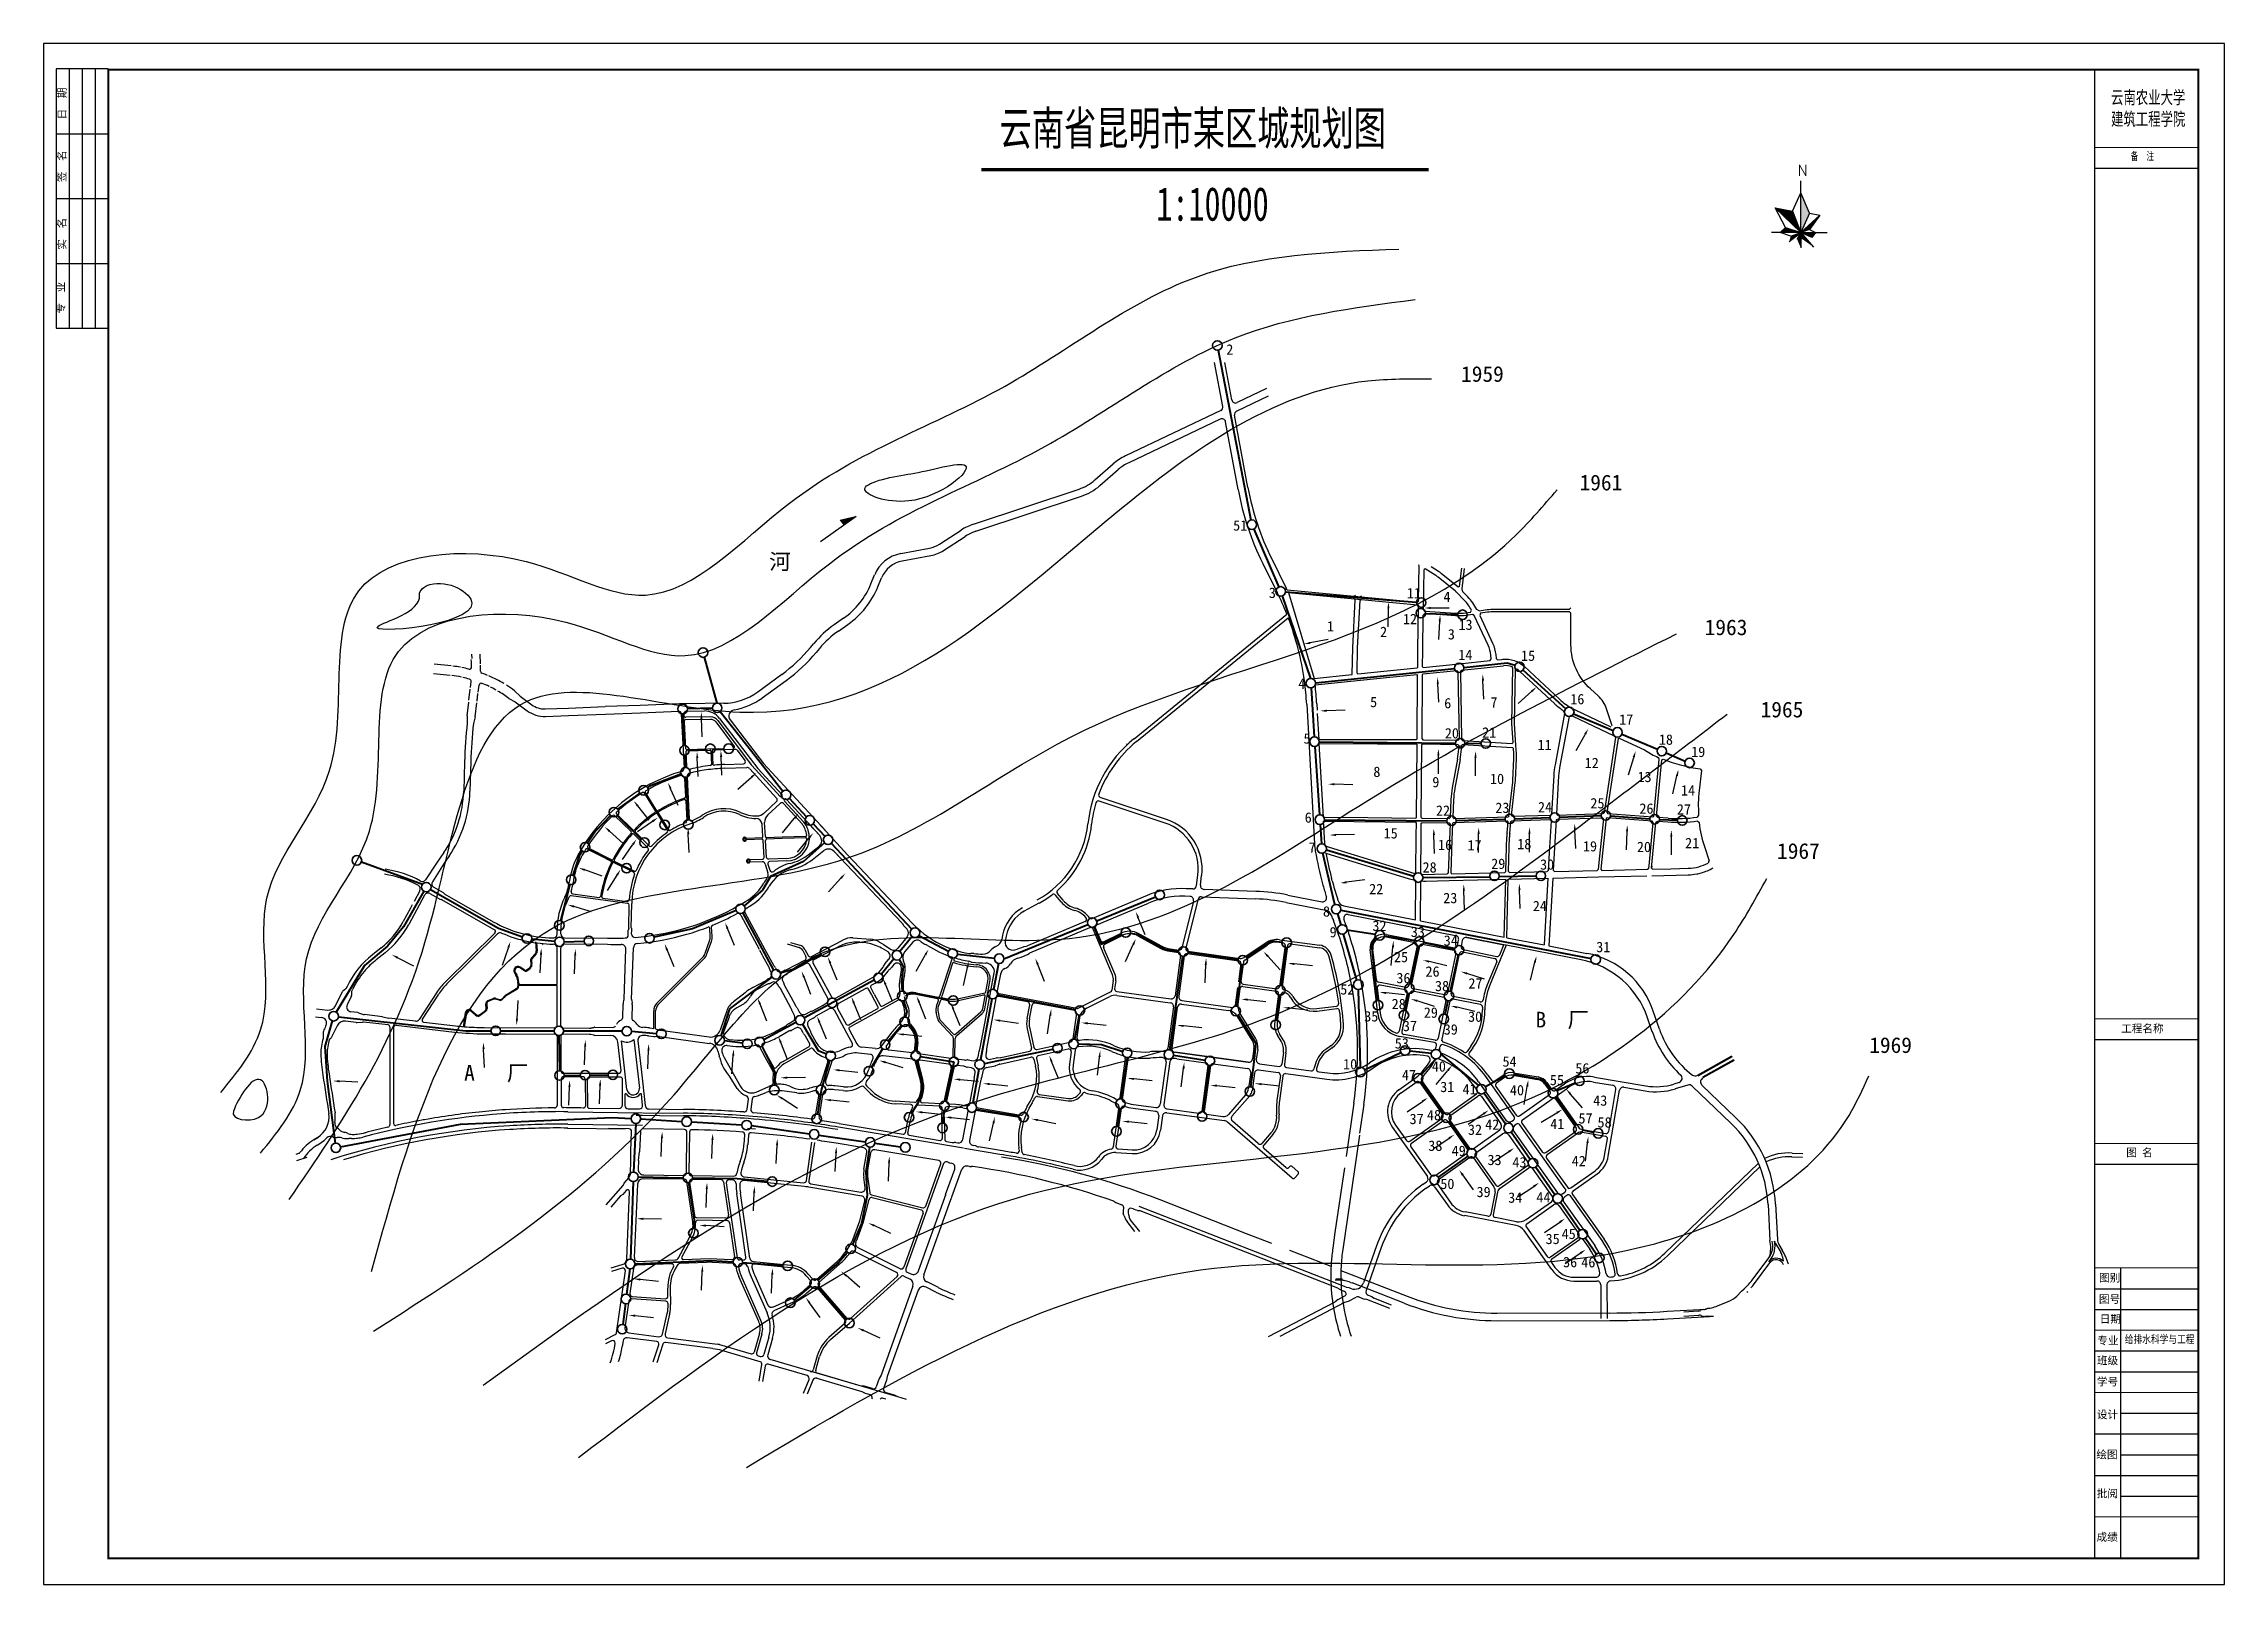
# Model space of a CAD drawing. Header units: millimetres. Extents: x 3174 to 4015, y 498 to 1092.
import ezdxf

# ---------------------------------------------------------------- set-up
doc = ezdxf.new("R2010")
doc.units = ezdxf.units.MM
doc.linetypes.add('ACAD_ISO02W100', pattern=[15, 12, -3])
doc.linetypes.add('HIDDEN', pattern=[0.375, 0.25, -0.125])
for name, color, linetype in [('dgx', 3, 'Continuous'), ('DL-BXRX', 7, 'Continuous'), ('河流', 5, 'Continuous'), ('片区边界', 6, 'Continuous')]:
    doc.layers.add(name, color=color, linetype=linetype)
for name, color, linetype, lineweight in [('图框', 7, 'Continuous', 40), ('干管', 2, 'Continuous', 50), ('标号', 6, 'Continuous', 50), ('给水管线', 1, 'Continuous', 50), ('节点', 6, 'Continuous', 50), ('雨水管道完整图', 90, 'ACAD_ISO02W100', 50)]:
    doc.layers.add(name, color=color, linetype=linetype, lineweight=lineweight)
doc.styles.get("Standard").update_dxf_attribs({"font": 'txt', "bigfont": 'gbcbig.shx'})
doc.styles.add('标注', font='', dxfattribs={"height": 3.5})
doc.styles.get('标注').set_extended_font_data('SimSun')

msp = doc.modelspace()

# ---------------------------------------------------------------- texts
msp.add_text('N', height=4.17).set_placement((3850.15, 1041.18))
at = {"color": 3, "char_height": 4, "width": 31.635, "attachment_point": 1}
for s, insert in [('{\\fSimSun|b0|i0|c134|p2;2}', (3629.85, 976.21)), ('{\\fSimSun|b0|i0|c134|p2;51}', (3632.49, 908.38)), ('{\\fSimSun|b0|i0|c134|p2;3}', (3646.27, 882.41)), ('{\\fSimSun|b0|i0|c134|p2;11}', (3699.47, 882.28)), ('{\\fSimSun|b0|i0|c134|p2;12}', (3697.97, 872.31)), ('{\\fSimSun|b0|i0|c134|p2;13}', (3719.4, 870.1)), ('{\\fSimSun|b0|i0|c134|p2;14}', (3719.32, 858.5)), ('{\\fSimSun|b0|i0|c134|p2;4}', (3657.62, 847.36)), ('{\\fSimSun|b0|i0|c134|p2;16}', (3762.51, 841.44)), ('{\\fSimSun|b0|i0|c134|p2;17}', (3781.35, 833.53)), ('{\\fSimSun|b0|i0|c134|p2;5}', (3659.63, 826.25)), ('{\\fSimSun|b0|i0|c134|p2;20}', (3714.13, 828.26)), ('{\\fSimSun|b0|i0|c134|p2;21}', (3728.53, 828.56)), ('{\\fSimSun|b0|i0|c134|p2;18}', (3796.66, 825.83)), ('{\\fSimSun|b0|i0|c134|p2;19}', (3809.12, 821.1)), ('{\\fSimSun|b0|i0|c134|p2;23}', (3733.6, 799.54)), ('{\\fSimSun|b0|i0|c134|p2;24}', (3750.05, 799.79)), ('{\\fSimSun|b0|i0|c134|p2;25}', (3770.27, 801.29)), ('{\\fSimSun|b0|i0|c134|p2;26}', (3789.17, 799.24)), ('{\\fSimSun|b0|i0|c134|p2;6}', (3660.09, 795.77)), ('{\\fSimSun|b0|i0|c134|p2;22}', (3710.71, 798.46)), ('{\\fSimSun|b0|i0|c134|p2;27}', (3803.63, 798.91)), ('{\\fSimSun|b0|i0|c134|p2;7}', (3661.61, 784.24)), ('{\\fSimSun|b0|i0|c134|p2;28}', (3705.54, 776.56)), ('{\\fSimSun|b0|i0|c134|p2;29}', (3732.02, 777.95)), ('{\\fSimSun|b0|i0|c134|p2;30}', (3750.86, 777.66)), ('{\\fSimSun|b0|i0|c134|p2;8}', (3667.14, 759.56)), ('{\\fSimSun|b0|i0|c134|p2;9}', (3669.7, 751.58)), ('{\\fSimSun|b0|i0|c134|p2;32}', (3686.2, 754.04)), ('{\\fSimSun|b0|i0|c134|p2;33}', (3701.01, 751.7)), ('{\\fSimSun|b0|i0|c134|p2;34}', (3713.71, 748.33)), ('{\\fSimSun|b0|i0|c134|p2;31}', (3772.51, 745.86)), ('{\\fSimSun|b0|i0|c134|p2;36}', (3695.45, 733.9)), ('{\\fSimSun|b0|i0|c134|p2;52}', (3673.81, 729.54)), ('{\\fSimSun|b0|i0|c134|p2;38}', (3710.34, 730.82)), ('{\\fSimSun|b0|i0|c134|p2;35}', (3683.06, 719.14)), ('{\\fSimSun|b0|i0|c134|p2;37}', (3697.95, 715.41)), ('{\\fSimSun|b0|i0|c134|p2;53}', (3694.82, 708.71)), ('{\\fSimSun|b0|i0|c134|p2;39}', (3713.71, 714.08)), ('{\\fSimSun|b0|i0|c134|p2;10}', (3674.89, 700.69)), ('{\\fSimSun|b0|i0|c134|p2;40}', (3709.11, 699.81)), ('{\\fSimSun|b0|i0|c134|p2;54}', (3736.37, 701.72)), ('{\\fSimSun|b0|i0|c134|p2;56}', (3764.46, 699.1)), ('{\\fSimSun|b0|i0|c134|p2;47}', (3697.58, 696.49)), ('{\\fSimSun|b0|i0|c134|p2;41}', (3720.96, 690.99)), ('{\\fSimSun|b0|i0|c134|p2;55}', (3754.65, 694.58)), ('{\\fSimSun|b0|i0|c134|p2;48}', (3707.24, 681.06)), ('{\\fSimSun|b0|i0|c134|p2;42}', (3729.7, 677.39)), ('{\\fSimSun|b0|i0|c134|p2;57}', (3765.67, 679.81)), ('{\\fSimSun|b0|i0|c134|p2;58}', (3773.02, 678.25)), ('{\\fSimSun|b0|i0|c134|p2;49}', (3716.76, 667.29)), ('{\\fSimSun|b0|i0|c134|p2;43}', (3740.18, 662.86)), ('{\\fSimSun|b0|i0|c134|p2;50}', (3712.39, 654.55)), ('{\\fSimSun|b0|i0|c134|p2;44}', (3749.43, 649.36)), ('{\\fSimSun|b0|i0|c134|p2;45}', (3759.18, 635.26)), ('{\\fSimSun|b0|i0|c134|p2;46}', (3766.75, 624.32))]:
    msp.add_mtext(s, dxfattribs=dict(at, insert=insert))
at = {"char_height": 6.05, "width": 31.635, "attachment_point": 1}
for s, insert in [('{\\fSimSun|b0|i0|c134|p2;1959}', (3720.41, 967.79)), ('{\\fSimSun|b0|i0|c134|p2;1961}', (3766.11, 925.94)), ('{\\fSimSun|b0|i0|c134|p2;河}', (3453.61, 895.46)), ('{\\fSimSun|b0|i0|c134|p2;1963}', (3814.34, 870.13)), ('{\\fSimSun|b0|i0|c134|p2;1965}', (3835.92, 838.43)), ('{\\fSimSun|b0|i0|c134|p2;1967}', (3842.27, 783.89)), ('{\\fSimSun|b0|i0|c134|p2;B  厂}', (3749.11, 718.87)), ('{\\fSimSun|b0|i0|c134|p2;1969}', (3877.81, 709.06)), ('{\\fSimSun|b0|i0|c134|p2;A   厂}', (3335.94, 698.33))]:
    msp.add_mtext(s, dxfattribs=dict(at, insert=insert))
at = {"color": 4, "char_height": 4, "width": 31.635, "attachment_point": 1}
for s, insert in [('{\\fSimSun|b0|i0|c134|p2;4}', (3713.6, 880.87)), ('{\\fSimSun|b0|i0|c134|p2;1}', (3668.71, 869.5)), ('{\\fSimSun|b0|i0|c134|p2;2}', (3689.16, 867.35)), ('{\\fSimSun|b0|i0|c134|p2;3}', (3715.29, 866.43)), ('{\\fSimSun|b0|i0|c134|p2;15}', (3743.52, 858.16)), ('{\\fSimSun|b0|i0|c134|p2;5}', (3685.31, 840.32)), ('{\\fSimSun|b0|i0|c134|p2;6}', (3713.9, 839.86)), ('{\\fSimSun|b0|i0|c134|p2;7}', (3731.74, 840.17)), ('{\\fSimSun|b0|i0|c134|p2;11}', (3749.88, 823.75)), ('{\\fSimSun|b0|i0|c134|p2;12}', (3768.07, 816.82)), ('{\\fSimSun|b0|i0|c134|p2;8}', (3686.57, 813.4)), ('{\\fSimSun|b0|i0|c134|p2;9}', (3709.31, 809.45)), ('{\\fSimSun|b0|i0|c134|p2;10}', (3731.55, 810.69)), ('{\\fSimSun|b0|i0|c134|p2;13}', (3788.44, 811.43)), ('{\\fSimSun|b0|i0|c134|p2;14}', (3805.21, 806.24)), ('{\\fSimSun|b0|i0|c134|p2;15}', (3690.52, 789.7)), ('{\\fSimSun|b0|i0|c134|p2;16}', (3711.52, 785.27)), ('{\\fSimSun|b0|i0|c134|p2;17}', (3722.86, 785.08)), ('{\\fSimSun|b0|i0|c134|p2;18}', (3742.05, 785.57)), ('{\\fSimSun|b0|i0|c134|p2;19}', (3767.39, 784.7)), ('{\\fSimSun|b0|i0|c134|p2;20}', (3788.21, 784.45)), ('{\\fSimSun|b0|i0|c134|p2;21}', (3806.8, 785.94)), ('{\\fSimSun|b0|i0|c134|p2;22}', (3684.94, 768.21)), ('{\\fSimSun|b0|i0|c134|p2;23}', (3713.51, 764.75)), ('{\\fSimSun|b0|i0|c134|p2;24}', (3748.06, 761.67)), ('{\\fSimSun|b0|i0|c134|p2;25}', (3694.51, 742)), ('{\\fSimSun|b0|i0|c134|p2;26}', (3706.68, 736.41)), ('{\\fSimSun|b0|i0|c134|p2;27}', (3723.22, 731.84)), ('{\\fSimSun|b0|i0|c134|p2;28}', (3693.62, 723.89)), ('{\\fSimSun|b0|i0|c134|p2;29}', (3706.02, 720.57)), ('{\\fSimSun|b0|i0|c134|p2;30}', (3723.09, 719.01)), ('{\\fSimSun|b0|i0|c134|p2;31}', (3712.34, 691.92)), ('{\\fSimSun|b0|i0|c134|p2;40}', (3739.24, 690.68)), ('{\\fSimSun|b0|i0|c134|p2;43}', (3771.35, 686.67)), ('{\\fSimSun|b0|i0|c134|p2;37}', (3700.54, 679.57)), ('{\\fSimSun|b0|i0|c134|p2;32}', (3723.06, 675.42)), ('{\\fSimSun|b0|i0|c134|p2;41}', (3754.79, 677.64)), ('{\\fSimSun|b0|i0|c134|p2;38}', (3707.74, 669.25)), ('{\\fSimSun|b0|i0|c134|p2;33}', (3730.58, 663.78)), ('{\\fSimSun|b0|i0|c134|p2;42}', (3763.07, 663.35)), ('{\\fSimSun|b0|i0|c134|p2;39}', (3726.36, 651.43)), ('{\\fSimSun|b0|i0|c134|p2;34}', (3738.56, 649.24)), ('{\\fSimSun|b0|i0|c134|p2;35}', (3753, 633.32)), ('{\\fSimSun|b0|i0|c134|p2;36}', (3759.74, 624.39))]:
    msp.add_mtext(s, dxfattribs=dict(at, insert=insert))
at = {"layer": '标号', "linetype": 'ByBlock', "lineweight": -3, "char_height": 3, "width": 27.2759, "attachment_point": 1, "rotation": 90}
for s, insert in [('{\\fSimSun|b0|i0|c134|p2;\\C0;日  期}', (3179.39, 1062.92)), ('{\\fSimSun|b0|i0|c134|p2;\\C0;签  名}', (3179.29, 1038.72)), ('{\\fSimSun|b0|i0|c134|p2;\\C0;实  名}', (3179.3, 1012.69)), ('{\\fSimSun|b0|i0|c134|p2;\\C0;专  业}', (3178.87, 988.04))]:
    msp.add_mtext(s, dxfattribs=dict(at, insert=insert))
at = {"layer": '标号', "linetype": 'ByBlock', "lineweight": -3, "attachment_point": 1}
for s, insert, char_height, width in [('{\\fSimSun|b0|i0|c134|p2;\\W0.7;\\C0;云南农业大学建筑工程学院}', (3971.07, 1073.9), 5, 33.031), ('{\\fSimSun|b0|i0|c134|p2;\\W0.7;\\C0;备  注}', (3978.61, 1050.26), 3, 27.2759), ('{\\fSimSun|b0|i0|c134|p2;\\C0;工程名称}', (3974.96, 713.9), 3, 27.2759), ('{\\fSimSun|b0|i0|c134|p2;\\C0;图 名}', (3976.92, 666.12), 3, 27.2759), ('{\\fSimSun|b0|i0|c134|p2;\\C0;图别}', (3966.42, 617.83), 3, 27.2759), ('{\\fSimSun|b0|i0|c134|p2;\\C0;图号}', (3966.38, 609.6), 3, 27.2759), ('{\\fSimSun|b0|i0|c134|p2;\\C0;日期}', (3966.7, 601.95), 3, 27.2759), ('{\\fSimSun|b0|i0|c134|p2;\\C0;专业}', (3965.75, 593.65), 3, 27.2759), ('{\\fSimSun|b0|i0|c134|p2;\\W0.8;\\C0;给排水科学与工程}', (3976.35, 594.11), 3, 38.4759), ('{\\fSimSun|b0|i0|c134|p2;\\C0;班级}', (3965.61, 585.94), 3, 27.2759), ('{\\fSimSun|b0|i0|c134|p2;\\C0;学号}', (3965.62, 577.77), 3, 27.2759), ('{\\fSimSun|b0|i0|c134|p2;\\C0;设计}', (3965.58, 565.1), 3, 27.2759), ('{\\fSimSun|b0|i0|c134|p2;\\C0;绘图}', (3965.38, 549.7), 3, 27.2759), ('{\\fSimSun|b0|i0|c134|p2;\\C0;批阅}', (3965.55, 534.65), 3, 27.2759), ('{\\fSimSun|b0|i0|c134|p2;\\C0;成绩}', (3965.47, 517.88), 3, 27.2759)]:
    msp.add_mtext(s, dxfattribs=dict(at, insert=insert, char_height=char_height, width=width))
at = {"layer": '片区边界', "lineweight": -3, "char_height": 13, "attachment_point": 1, "style": '标注'}
for s, width, insert in [('{\\W0.7;\\C0;云南省昆明市某区城规划图}', 222.9159, (3542.47, 1066.04)), ('{\\W0.7;\\C0;1:10000}', 74.972, (3602.89, 1036.85))]:
    msp.add_mtext_dynamic_manual_height_columns(s, width=width, gutter_width=17.5, heights=[0], dxfattribs=dict(at, insert=insert))

# ---------------------------------------------------------------- hatches: boundary and pattern name
for points in [[(3854.77, 1026.81), (3851.37, 1034.65), (3851.37, 1019.34)], [(3841.57, 1028.79), (3848.26, 1027.58), (3851.37, 1019.34)], [(3845.57, 1021.27), (3851.37, 1019.34), (3843.5, 1019.34)], [(3847.54, 1017.89), (3851.37, 1019.34), (3846.97, 1015.86)], [(3851.37, 1019.34), (3851.37, 1013.4), (3849.97, 1016.79)], [(3858.69, 1025.95), (3851.37, 1019.34), (3854.82, 1020.49)], [(3851.37, 1019.34), (3856.27, 1013.71), (3852.11, 1016.71)], [(3857.06, 1019.34), (3855.64, 1017.38), (3851.37, 1019.34)], [(3487.14, 910.01), (3480.68, 908.5), (3482.21, 906.51)]]:
    msp.add_hatch(color=256).paths.add_polyline_path(points)

# ---------------------------------------------------------------- linework, layer by layer
for p, q in [((3178.6, 1082.39), (3178.6, 982.39)), ((3198.6, 1082.39), (3178.6, 1082.39)), ((3183.6, 1082.39), (3183.6, 982.39)), ((3188.6, 1082.39), (3188.6, 982.39)), ((3193.6, 1082.39), (3193.6, 982.39)), ((3198.6, 982.39), (3198.6, 1082.39)), ((3198.76, 982.13), (3198.76, 1082.13)), ((3178.6, 1057.39), (3198.6, 1057.39)), ((3964.76, 1044.13), (4004.76, 1044.13)), ((3848.26, 1027.58), (3851.37, 1034.65)), ((3851.37, 1034.65), (3851.37, 1039.29)), ((3854.77, 1026.81), (3851.37, 1034.65)), ((3851.37, 1019.34), (3851.37, 1034.65)), ((3178.6, 1032.39), (3198.6, 1032.39)), ((3845.57, 1021.27), (3841.57, 1028.79)), ((3841.57, 1028.79), (3848.26, 1027.58)), ((3841.57, 1028.79), (3851.37, 1019.34)), ((3848.26, 1027.58), (3851.37, 1019.34)), ((3854.77, 1026.81), (3851.37, 1019.34)), ((3854.77, 1026.81), (3858.69, 1025.95)), ((3843.5, 1019.34), (3840.17, 1019.34)), ((3845.57, 1021.27), (3843.5, 1019.34)), ((3851.37, 1019.34), (3843.5, 1019.34)), ((3847.54, 1017.89), (3843.5, 1019.34)), ((3845.57, 1021.27), (3851.37, 1019.34)), ((3846.97, 1015.86), (3851.37, 1019.34)), ((3847.54, 1017.89), (3851.37, 1019.34)), ((3849.97, 1016.79), (3851.37, 1019.34)), ((3858.69, 1025.95), (3851.37, 1019.34)), ((3854.82, 1020.49), (3851.37, 1019.34)), ((3851.37, 1019.34), (3851.37, 1013.4)), ((3851.37, 1019.34), (3857.06, 1019.34)), ((3855.64, 1017.38), (3851.37, 1019.34)), ((3851.37, 1019.34), (3856.27, 1013.71)), ((3852.11, 1016.71), (3851.37, 1019.34)), ((3858.69, 1025.95), (3854.82, 1020.49)), ((3854.82, 1020.49), (3857.06, 1019.34)), ((3857.06, 1019.34), (3855.64, 1017.38)), ((3857.06, 1019.34), (3861.56, 1019.34)), ((3178.6, 1007.39), (3198.6, 1007.39)), ((3178.6, 982.39), (3198.6, 982.39)), ((3628.49, 952.26), (3625.36, 969.22)), ((3631.97, 954.76), (3629.3, 969.22)), ((3645.36, 959.12), (3634.02, 953.71)), ((3627.69, 950.69), (3590.97, 933.18)), ((3646.02, 956.22), (3633.87, 950.42)), ((3627.53, 947.4), (3592.22, 930.55)), ((3634.4, 920.27), (3629.59, 946.35)), ((3638.21, 920.97), (3633.06, 948.84)), ((3579.18, 923.91), (3586.25, 930.08)), ((3581.09, 921.72), (3588.16, 927.89)), ((3532.38, 906.88), (3573.06, 920.41)), ((3533.3, 904.12), (3573.98, 917.65)), ((3473.33, 900.21), (3487.14, 910.01)), ((3519.25, 899.15), (3527.6, 904.58)), ((3520.84, 896.71), (3529.19, 902.14)), ((3504.29, 895.52), (3515.41, 897.61)), ((3504.83, 892.67), (3515.95, 894.76)), ((3643.9, 891.76), (3649.51, 880.47)), ((3647.37, 893.48), (3652.97, 882.19)), ((3492.83, 883.86), (3494.25, 887.32)), ((3495.52, 882.76), (3496.94, 886.23)), ((3482.27, 870.62), (3478.58, 868.04)), ((3480.25, 865.66), (3483.93, 868.24)), ((3594.27, 824.14), (3653.19, 872.21)), ((3595.19, 823.02), (3653.74, 870.79)), ((3469.47, 859.29), (3470.77, 860.85)), ((3473, 858.99), (3471.7, 857.44)), ((3330.97, 852.22), (3324.42, 852.84)), ((3338.79, 856.74), (3338.85, 855.13)), ((3341.97, 856.74), (3342.1, 853.05)), ((3330.56, 848.58), (3324.11, 849.19)), ((3337.78, 839.01), (3338.3, 843.29)), ((3338.38, 843.91), (3338.66, 846.22)), ((3340.91, 838.69), (3341.26, 841.53)), ((3340.94, 838.71), (3341.28, 841.51)), ((3341.36, 842.14), (3341.69, 844.83)), ((3355.4, 842.63), (3357.6, 840.53)), ((3449.16, 842.19), (3458.47, 848.98)), ((3450.87, 839.85), (3460.18, 846.63)), ((3337.05, 833.01), (3337.7, 838.29)), ((3337.05, 833.01), (3337.12, 830.24)), ((3340.21, 832.63), (3339.53, 830.02)), ((3340.21, 832.63), (3340.86, 838.04)), ((3353.22, 839.69), (3355.65, 838.36)), ((3355.65, 838.36), (3360.27, 834.94)), ((3357.6, 840.53), (3362, 837.27)), ((3367.2, 835.66), (3376.14, 835.99)), ((3367.31, 832.76), (3376.2, 833.08)), ((3376.14, 835.99), (3390.38, 836.51)), ((3376.2, 833.08), (3390.39, 833.6)), ((3403.86, 837), (3390.38, 836.51)), ((3390.39, 833.6), (3403.92, 834.1)), ((3419.04, 837.56), (3403.86, 837)), ((3403.92, 834.1), (3418.67, 834.71)), ((3421.75, 837.66), (3419.04, 837.56)), ((3419.67, 833.8), (3420.77, 812.79)), ((3420.61, 833.73), (3420.64, 833.13)), ((3421.56, 834.76), (3428.57, 834.84)), ((3436.02, 837.83), (3421.75, 837.66)), ((3660.87, 837.42), (3663.86, 783.63)), ((3664.73, 837.64), (3664.87, 835.11)), ((3664.94, 833.91), (3665.5, 823.83)), ((3420.77, 830.72), (3421.35, 820.42)), ((3430.99, 832.58), (3421.37, 832.45)), ((3431, 831.61), (3421.39, 831.48)), ((3432.98, 830.63), (3440.12, 821.13)), ((3433.75, 831.21), (3446.31, 814.51)), ((3434.42, 832), (3449.22, 812.71)), ((3438.52, 831.42), (3451.44, 814.58)), ((3421.42, 818.98), (3421.7, 813.55)), ((3441.09, 819.84), (3444.27, 815.62)), ((3665.59, 822.26), (3667.16, 793.94)), ((3336.1, 815.28), (3335.76, 803.97)), ((3338.52, 815.21), (3338.18, 803.9)), ((3420.98, 808.81), (3421.35, 801.74)), ((3421.91, 809.62), (3422.37, 800.79)), ((3436.3, 814.2), (3443.71, 814.45)), ((3436.35, 812.75), (3444.93, 813.04)), ((3446.05, 812.58), (3456.46, 801.28)), ((3446.93, 813.77), (3457.85, 801.91)), ((3449.22, 812.71), (3458.56, 802.56)), ((3451.44, 814.58), (3475.14, 788.85)), ((3409.7, 796.31), (3405.34, 803.36)), ((3410.09, 796.58), (3405.77, 803.59)), ((3421.43, 800.23), (3421.84, 792.47)), ((3422.37, 800.79), (3422.77, 793.23)), ((3451.58, 795.47), (3456.4, 799.91)), ((3453.06, 794.86), (3457.81, 799.24)), ((3459.04, 799.18), (3466.24, 791.37)), ((3459.49, 800.13), (3466.98, 791.99)), ((3460.2, 800.78), (3473.07, 786.82)), ((3606.31, 791.63), (3580.8, 800.11)), ((3606.77, 793.01), (3581.26, 801.49)), ((3400.29, 788.36), (3393.97, 794.51)), ((3400.94, 789.08), (3394.71, 795.14)), ((3410.46, 795.07), (3414.47, 788.57)), ((3410.86, 795.35), (3414.86, 788.87)), ((3451.15, 786.39), (3450.88, 791.13)), ((3452.11, 786.4), (3451.81, 791.79)), ((3466.15, 791.46), (3466.24, 791.37)), ((3468.78, 791.46), (3473.07, 786.82)), ((3472.73, 791.46), (3483.82, 779.42)), ((3667.25, 792.37), (3667.72, 783.84)), ((3406.78, 782.05), (3401.34, 787.35)), ((3407.34, 782.86), (3401.99, 788.07)), ((3451.59, 778.42), (3451.23, 784.94)), ((3452.56, 778.42), (3452.2, 784.95)), ((3468.64, 779.41), (3472.7, 782.55)), ((3325.33, 776.13), (3321.01, 769.75)), ((3328.1, 780.23), (3325.33, 776.13)), ((3330.1, 778.87), (3328.93, 777.14)), ((3392.51, 777.08), (3383.25, 781.74)), ((3392.73, 777.52), (3383.6, 782.1)), ((3401.56, 772.53), (3393.81, 776.43)), ((3394.03, 776.86), (3401.65, 773.03)), ((3450.89, 777.65), (3446.08, 777.49)), ((3450.86, 776.68), (3446.11, 776.52)), ((3452.06, 775.83), (3453.08, 772.46)), ((3453.06, 775.85), (3453.78, 773.48)), ((3460.37, 777.98), (3453.31, 777.74)), ((3460.41, 777.01), (3453.73, 776.78)), ((3470.11, 777.5), (3474.7, 781.04)), ((3478.59, 780.73), (3504.68, 753.15)), ((3478.59, 780.73), (3481.86, 777.27)), ((3508.89, 752.93), (3483.82, 779.42)), ((3318.85, 765.57), (3316.62, 761.44)), ((3318.85, 765.57), (3316.62, 761.44)), ((3324.22, 766.94), (3327.58, 765.03)), ((3616.9, 766.24), (3614.39, 766.33)), ((3618.39, 767.5), (3618.91, 771.6)), ((3619.88, 767.7), (3620.35, 771.42)), ((3641.24, 765.31), (3621.27, 766.07)), ((3667, 768.22), (3667.15, 767.67)), ((3670.71, 769.36), (3670.48, 770.22)), ((3315.23, 758.86), (3312.42, 753.64)), ((3320.7, 763.89), (3314.55, 752.49)), ((3315.91, 760.12), (3315.23, 758.86)), ((3322.69, 764.47), (3326.14, 762.5)), ((3326.57, 762.32), (3327.19, 762.15)), ((3327.25, 762.15), (3347.68, 750.51)), ((3327.95, 764.74), (3328.42, 764.3)), ((3328.45, 764.25), (3347.18, 753.58)), ((3377.22, 763.69), (3398.94, 760.69)), ((3377.79, 764.34), (3387.96, 762.94)), ((3389.4, 762.74), (3398.81, 761.45)), ((3399.44, 751.3), (3399.57, 759.96)), ((3399.44, 751.3), (3399.57, 759.96)), ((3400.41, 751.28), (3400.55, 760.6)), ((3400.41, 751.28), (3400.55, 760.6)), ((3444.24, 757.12), (3451.94, 742.92)), ((3551.59, 757.44), (3551.95, 757.65)), ((3557.62, 760.75), (3551.95, 757.65)), ((3566.2, 761.23), (3563.98, 763.87)), ((3566.94, 761.85), (3564.74, 764.48)), ((3599.33, 763.73), (3578.2, 754.85)), ((3579.95, 752.43), (3599.87, 760.81)), ((3617.23, 761.53), (3612.73, 743.41)), ((3618.87, 762.1), (3614.23, 743.41)), ((3620.33, 763.2), (3641.13, 762.41)), ((3653.01, 761.04), (3668.2, 758.08)), ((3653.56, 763.89), (3666.78, 761.31)), ((3675.19, 759.67), (3702.85, 754.28)), ((3328.63, 730.32), (3347.84, 749.37)), ((3329.32, 729.64), (3348.79, 748.95)), ((3371.77, 748.85), (3371.77, 750.03)), ((3373.22, 748.88), (3373.22, 750.03)), ((3399.23, 748.53), (3399.25, 750.3)), ((3399.4, 751.02), (3399.29, 750.57)), ((3400.43, 751.01), (3400.53, 750.55)), ((3400.54, 748.78), (3400.56, 750.28)), ((3430.87, 747.95), (3430.68, 751.13)), ((3431.59, 747.99), (3431.38, 751.57)), ((3442.58, 756.12), (3449.66, 743.07)), ((3504.98, 752.77), (3505.25, 752.34)), ((3505.54, 751.96), (3506.74, 750.69)), ((3575.39, 753.67), (3553.15, 744.32)), ((3554.13, 741.58), (3577.27, 751.31)), ((3577.08, 755.12), (3576.67, 755.6)), ((3585.95, 733.15), (3578.54, 750.79)), ((3581.44, 746.4), (3579.43, 751.16)), ((3582.77, 745.91), (3589.01, 749.08)), ((3596.2, 748.98), (3605.04, 744.18)), ((3671.03, 754.54), (3671.23, 754.03)), ((3675.98, 752.35), (3676.18, 751.79)), ((3676.83, 749.88), (3677.03, 749.3)), ((3676.85, 756.39), (3718.3, 748.31)), ((3691.68, 748.69), (3717.83, 743.54)), ((3704.74, 753.91), (3719.13, 751.11)), ((3303.95, 743.53), (3300.57, 740.86)), ((3303.95, 743.53), (3300.57, 740.86)), ((3305.45, 741.64), (3302.07, 738.96)), ((3363.46, 741.41), (3361.83, 739.55)), ((3363.71, 741.19), (3362.08, 739.33)), ((3363.46, 745.79), (3363.77, 742.39)), ((3363.81, 745.63), (3364.11, 742.42)), ((3371.77, 729.36), (3371.77, 743.53)), ((3373.22, 713.59), (3373.22, 743.55)), ((3374.66, 747.43), (3391.26, 747.31)), ((3374.68, 745.01), (3391.24, 744.89)), ((3397.62, 723.78), (3398.29, 743.12)), ((3400.53, 723.68), (3401.21, 743.57)), ((3428.91, 741.45), (3430.61, 746.17)), ((3429.59, 741.2), (3431.29, 745.92)), ((3449.88, 742.67), (3451.01, 740.59)), ((3453.54, 735.92), (3451.18, 740.27)), ((3451.94, 742.92), (3455.25, 736.83)), ((3460.55, 745.04), (3465.1, 743.62)), ((3461.84, 745.65), (3465.39, 744.54)), ((3466.51, 742.46), (3467.77, 740.15)), ((3467.36, 742.93), (3468.63, 740.58)), ((3469.93, 740.19), (3481.92, 746.52)), ((3470.86, 739.04), (3480.14, 743.94)), ((3485.84, 747.34), (3492.7, 746.84)), ((3488.5, 745.69), (3489.61, 745.61)), ((3497.69, 744.76), (3495.97, 745.78)), ((3497.59, 743.12), (3499.3, 742.07)), ((3497.69, 744.76), (3500.66, 742.94)), ((3506.84, 747.81), (3503.17, 743.36)), ((3508.91, 745.75), (3505.9, 742.1)), ((3514.24, 744.65), (3513.71, 744.87)), ((3532.03, 741.34), (3531.3, 741.3)), ((3543.59, 748.35), (3543.31, 746.9)), ((3545.01, 748.09), (3544.64, 746.07)), ((3551.93, 744.07), (3552.83, 744.22)), ((3552.83, 744.22), (3553.15, 744.32)), ((3553.24, 740.94), (3553.79, 741.38)), ((3586.84, 733.53), (3582.56, 743.71)), ((3583.02, 744.95), (3589.44, 748.21)), ((3595.74, 748.13), (3604.58, 743.33)), ((3608.05, 742.2), (3611.38, 741.74)), ((3608.18, 743.16), (3611.66, 742.68)), ((3612.21, 740.65), (3610.09, 725.07)), ((3613.65, 740.46), (3611.53, 724.87)), ((3614.74, 741.29), (3634.64, 738.57)), ((3615.04, 742.22), (3635.12, 739.48)), ((3636.79, 739.87), (3645.06, 745.41)), ((3636.96, 738.82), (3645.6, 744.6)), ((3650.29, 745.68), (3651.71, 745.49)), ((3652.53, 744.4), (3650.38, 728.61)), ((3650.42, 746.64), (3665.9, 744.53)), ((3653.49, 744.27), (3651.34, 728.46)), ((3654.58, 745.1), (3665.77, 743.57)), ((3673.58, 747.39), (3673.28, 748.3)), ((3688.28, 718.21), (3685.37, 742.84)), ((3687.72, 731.17), (3686.33, 742.95)), ((3691.5, 747.74), (3702.65, 745.54)), ((3703.41, 744.4), (3700.21, 729.02)), ((3704.37, 744.23), (3701.16, 728.86)), ((3705.5, 744.98), (3717.61, 742.6)), ((3718.37, 741.45), (3715.17, 726.11)), ((3716.6, 725.85), (3719.8, 741.19)), ((3718.96, 744.3), (3719.44, 746.59)), ((3720.88, 746.35), (3720.39, 744.04)), ((3720.94, 741.95), (3724.77, 741.19)), ((3721.15, 742.89), (3724.96, 742.14)), ((3722.58, 747.48), (3736.9, 744.69)), ((3736.9, 744.69), (3722.58, 747.48)), ((3724.77, 741.19), (3733.45, 739.4)), ((3724.96, 742.14), (3734.2, 740.24)), ((3737.85, 744.5), (3731.39, 728.88)), ((3735.29, 740.82), (3736.9, 744.69)), ((3737.85, 744.5), (3736.9, 744.69)), ((3766.74, 738.87), (3737.85, 744.5)), ((3355.34, 733.88), (3355.93, 732.93)), ((3355.62, 734.05), (3356.22, 733.11)), ((3356.15, 732.39), (3356.61, 730.24)), ((3356.48, 732.46), (3356.94, 730.31)), ((3359.18, 734.65), (3357.42, 735.81)), ((3359.37, 734.93), (3357.6, 736.09)), ((3361.01, 735.6), (3360.04, 734.94)), ((3361.21, 735.32), (3360.23, 734.66)), ((3361.67, 736.65), (3361.5, 736.22)), ((3361.52, 738.34), (3361.73, 737.43)), ((3361.99, 736.53), (3361.82, 736.1)), ((3361.85, 738.42), (3362.06, 737.5)), ((3410.3, 722.22), (3427.86, 739.8)), ((3410.82, 721.71), (3428.38, 739.29)), ((3453.17, 731.56), (3453.71, 731.85)), ((3453.78, 735.22), (3453.72, 735.45)), ((3454.35, 734.02), (3453.96, 734.75)), ((3455.55, 736.42), (3455.72, 736.24)), ((3456.01, 735.83), (3456.43, 735.06)), ((3458.58, 734.41), (3459.14, 734.71)), ((3460.02, 733.09), (3459.49, 732.81)), ((3459.61, 734.88), (3459.82, 734.93)), ((3460.35, 735.13), (3467.37, 738.83)), ((3460.61, 733.55), (3460.43, 733.38)), ((3467.86, 737.45), (3461.02, 733.84)), ((3471.69, 732.42), (3469.17, 737.06)), ((3470.46, 737.72), (3477.43, 724.87)), ((3475.1, 726.13), (3471.69, 732.42)), ((3479.42, 724.29), (3493.38, 732.05)), ((3495.8, 734.06), (3497.5, 736.11)), ((3499.36, 734.57), (3497.65, 732.49)), ((3497.72, 736.45), (3497.99, 736.95)), ((3498.23, 737.31), (3498.98, 738.22)), ((3498.98, 738.22), (3499.78, 739.19)), ((3500.09, 735.22), (3499.65, 734.86)), ((3500.82, 736.04), (3500.39, 735.52)), ((3501.69, 737.09), (3500.82, 736.04)), ((3519.35, 724.88), (3524.21, 739.69)), ((3524.28, 737.57), (3520.11, 724.86)), ((3524.91, 739.5), (3524.77, 739.08)), ((3536.49, 713.07), (3540.38, 733.83)), ((3542.75, 733.38), (3541.54, 726.91)), ((3635.47, 737.48), (3634.51, 730.41)), ((3636.54, 738.14), (3635.51, 730.64)), ((3734.15, 738.09), (3730.5, 729.25)), ((3766.74, 738.87), (3766.74, 738.87)), ((3286.36, 721.22), (3289.01, 726.67)), ((3290.31, 727.7), (3289.01, 726.67)), ((3290.78, 728.66), (3290.31, 727.7)), ((3292.39, 724.78), (3290.81, 721.53)), ((3292.49, 726.42), (3292.49, 725.2)), ((3292.59, 726.84), (3292.96, 727.61)), ((3325.3, 726.23), (3318.58, 715.92)), ((3326.11, 725.7), (3319.8, 716.02)), ((3345.13, 723.17), (3346.84, 723.91)), ((3346.98, 723.6), (3345.26, 722.86)), ((3349.45, 723.33), (3348.13, 723.68)), ((3348.22, 724.01), (3349.54, 723.66)), ((3350.55, 723.93), (3351.61, 725.01)), ((3351.85, 724.78), (3350.79, 723.7)), ((3352.12, 725.41), (3356.05, 727.8)), ((3356.23, 727.51), (3352.29, 725.12)), ((3356.65, 729.85), (3356.63, 728.79)), ((3356.99, 729.85), (3356.98, 729.6)), ((3371.81, 728.97), (3357.2, 728.97)), ((3357.22, 729.36), (3371.81, 729.36)), ((3371.77, 713.61), (3371.77, 728.97)), ((3397.33, 722.3), (3397.56, 723.32)), ((3444.26, 726.24), (3439.84, 722.72)), ((3447.3, 728.18), (3452.17, 730.8)), ((3452.87, 729.52), (3449.17, 727.55)), ((3452.58, 731.1), (3452.76, 731.27)), ((3453.34, 729.7), (3453.58, 729.76)), ((3453.58, 729.76), (3453.34, 729.7)), ((3454.05, 729.94), (3454.6, 730.23)), ((3454.6, 730.23), (3454.05, 729.94)), ((3457.18, 728.81), (3456.76, 729.58)), ((3456.76, 729.58), (3457.18, 728.81)), ((3457.64, 728.23), (3457.47, 728.41)), ((3457.47, 728.41), (3457.64, 728.23)), ((3462.1, 720.14), (3457.94, 727.82)), ((3458.83, 730.64), (3459.23, 729.9)), ((3459.41, 729.43), (3459.47, 729.19)), ((3459.65, 728.72), (3461.89, 724.58)), ((3461.89, 724.58), (3463.8, 721.07)), ((3476.18, 724.13), (3475.1, 726.13)), ((3490.62, 727.74), (3480.55, 722.14)), ((3490.92, 727.9), (3490.73, 727.8)), ((3493.12, 725.39), (3491.91, 727.61)), ((3492.75, 728.1), (3493.97, 725.85)), ((3494.53, 729.91), (3493.04, 729.08)), ((3495.53, 720.95), (3493.21, 725.22)), ((3494.06, 725.68), (3496.37, 721.43)), ((3503.36, 723.37), (3495.27, 718.88)), ((3497.36, 721.15), (3503.53, 724.57)), ((3518.45, 723.89), (3510.18, 725.49)), ((3510.32, 726.2), (3518.8, 724.56)), ((3518.1, 721.08), (3518.82, 723.26)), ((3522.34, 723.14), (3520.13, 723.56)), ((3520.48, 724.24), (3522.48, 723.85)), ((3526.26, 723.9), (3536.84, 726.24)), ((3526.42, 723.19), (3536.33, 725.39)), ((3535.98, 720.18), (3536.86, 724.88)), ((3536.69, 720.05), (3538.65, 730.5)), ((3537.18, 726.59), (3537.93, 730.64)), ((3541.01, 724.05), (3537.37, 704.59)), ((3553.25, 722.74), (3542.14, 724.82)), ((3572.16, 720.19), (3542.32, 725.78)), ((3572.77, 720.28), (3585.23, 726.52)), ((3575.89, 720.22), (3584.88, 724.72)), ((3586.25, 730.88), (3585.76, 727.26)), ((3587.21, 730.75), (3586.8, 727.75)), ((3587.63, 726.66), (3608.45, 723.82)), ((3587.7, 725.19), (3608.26, 722.39)), ((3634.21, 728.25), (3633.28, 721.42)), ((3635.12, 727.76), (3634.31, 721.8)), ((3636.21, 728.59), (3649.16, 726.82)), ((3636.34, 729.55), (3649.29, 727.78)), ((3649.99, 725.73), (3648.52, 714.95)), ((3650.94, 725.56), (3649.48, 714.82)), ((3688.08, 728.14), (3689.24, 718.32)), ((3699.07, 728.27), (3688.5, 730.33)), ((3698.85, 727.33), (3689.23, 729.2)), ((3699.61, 726.18), (3696.55, 711.46)), ((3700.57, 726.02), (3697.49, 711.24)), ((3713.82, 724.41), (3701.7, 726.77)), ((3714.04, 725.35), (3701.92, 727.71)), ((3714.58, 723.26), (3711.55, 708.71)), ((3727.86, 721.67), (3716.53, 723.88)), ((3727.76, 722.68), (3717.37, 724.71)), ((3278.62, 716.97), (3280.95, 716.7)), ((3278.98, 720.05), (3283.32, 719.55)), ((3294.32, 714.76), (3290.17, 715.24)), ((3294.76, 718.6), (3292.26, 718.9)), ((3294.7, 714.75), (3296.78, 714.92)), ((3295.14, 718.52), (3297.12, 717.88)), ((3306.64, 713.81), (3297.16, 714.92)), ((3304.49, 716.99), (3297.49, 717.8)), ((3304.49, 716.99), (3306.87, 716.47)), ((3317.19, 715.27), (3306.87, 716.47)), ((3320.33, 714.9), (3332.56, 713.48)), ((3335.65, 712.94), (3336.46, 718.57)), ((3336.8, 718.52), (3335.99, 712.91)), ((3336.03, 715.81), (3336.07, 716.3)), ((3336.37, 715.79), (3336.41, 716.28)), ((3340.35, 717.54), (3338.52, 719.15)), ((3338.74, 719.41), (3340.58, 717.79)), ((3341.87, 717.72), (3343.99, 719.22)), ((3344.18, 718.94), (3342.06, 717.45)), ((3344.42, 720.15), (3344.29, 721.8)), ((3344.63, 721.83), (3344.76, 720.18)), ((3397.09, 716.62), (3397.27, 721.84)), ((3400.55, 723.21), (3400.72, 722.19)), ((3400.75, 721.72), (3400.57, 716.5)), ((3409.06, 712.44), (3409.06, 719.23)), ((3409.79, 712.34), (3409.79, 719.23)), ((3437.18, 719.3), (3434.64, 711.77)), ((3438.08, 716.81), (3436.14, 711.44)), ((3443.35, 721.67), (3441.12, 720.4)), ((3460.99, 714.28), (3462.65, 715.2)), ((3460.99, 714.28), (3462.65, 715.2)), ((3462.29, 719.64), (3462.28, 719.67)), ((3462.35, 719.4), (3462.29, 719.64)), ((3463.31, 717.49), (3462.53, 718.93)), ((3464.24, 720.51), (3464.1, 720.66)), ((3464.12, 720.63), (3464.1, 720.66)), ((3464.54, 720.1), (3465.33, 718.64)), ((3467.64, 717.97), (3469.21, 718.84)), ((3470.57, 716.39), (3469.16, 715.6)), ((3469.74, 719.05), (3469.91, 719.09)), ((3470.44, 719.3), (3474.33, 721.46)), ((3471.16, 716.85), (3471.03, 716.72)), ((3475.6, 719.4), (3471.61, 717.18)), ((3474.33, 721.46), (3475.61, 722.17)), ((3476.74, 720.03), (3475.6, 719.4)), ((3484.41, 708.97), (3478.72, 719.45)), ((3479.98, 720.18), (3483.25, 714.15)), ((3484.24, 713.86), (3486.53, 715.13)), ((3486.53, 715.13), (3490.36, 717.26)), ((3487.37, 714.49), (3495.27, 718.88)), ((3490.36, 717.26), (3495.24, 719.97)), ((3518.06, 718.22), (3517.97, 718.63)), ((3518.45, 716.37), (3518.06, 718.22)), ((3518.68, 718.78), (3519.16, 716.52)), ((3519.58, 723.24), (3518.79, 720.85)), ((3524.2, 709.64), (3519.25, 714.85)), ((3524.52, 710.36), (3519.77, 715.35)), ((3525.53, 710.32), (3535.19, 718.81)), ((3525.82, 709.61), (3535.67, 718.26)), ((3553.04, 716.32), (3554.03, 721.62)), ((3553.99, 716.15), (3554.98, 721.44)), ((3571.26, 719.38), (3556.11, 722.21)), ((3572.04, 718.29), (3570.69, 708.4)), ((3573.27, 716.55), (3572.23, 708.96)), ((3609.5, 720.75), (3607.33, 704.85)), ((3610.94, 720.56), (3608.81, 704.93)), ((3608.81, 704.93), (3610.94, 720.56)), ((3612.57, 721.8), (3630.77, 719.32)), ((3612.57, 721.8), (3630.77, 719.32)), ((3612.77, 723.24), (3632.19, 720.59)), ((3639.86, 707.9), (3634.24, 717.05)), ((3634.24, 717.05), (3639.86, 707.9)), ((3641.09, 708.66), (3634.98, 718.62)), ((3664.77, 720.09), (3672.36, 721.05)), ((3664.89, 719.13), (3672.48, 720.09)), ((3716.01, 723.01), (3712.81, 707.67)), ((3794.15, 711.21), (3792.33, 716.55)), ((3796.9, 712.15), (3794.54, 719.08)), ((3281.55, 710.67), (3281.52, 708.58)), ((3282.66, 713.59), (3282.52, 713.31)), ((3283.95, 708.28), (3284.66, 708.78)), ((3286.93, 713.46), (3284.66, 708.78)), ((3307.28, 713.09), (3307.28, 675.34)), ((3308.74, 712.83), (3308.74, 675.8)), ((3309.71, 713.7), (3332.28, 711.07)), ((3343.65, 710.38), (3351.85, 710.34)), ((3343.66, 712.8), (3370.79, 712.65)), ((3351.85, 710.34), (3371.09, 710.22)), ((3371.77, 709.55), (3371.77, 696.86)), ((3371.77, 709.26), (3371.77, 693.74)), ((3373.22, 709.53), (3373.22, 696.86)), ((3373.22, 709.24), (3373.22, 696.14)), ((3384.3, 710.15), (3373.9, 710.21)), ((3374.18, 712.63), (3384.31, 712.57)), ((3385.92, 709.85), (3384.74, 710.1)), ((3385.92, 709.85), (3384.74, 710.1)), ((3384.76, 712.61), (3385.94, 712.85)), ((3385.94, 712.85), (3384.76, 712.61)), ((3386.37, 709.8), (3392.34, 709.76)), ((3386.39, 712.89), (3393.33, 712.85)), ((3396.44, 696.25), (3395.19, 707.35)), ((3398.72, 688.94), (3396.61, 707.7)), ((3401.42, 708.24), (3403.53, 689.48)), ((3402.95, 707.63), (3404.17, 696.76)), ((3407.01, 709.59), (3409.16, 709.3)), ((3407.43, 712.66), (3409.06, 712.44)), ((3410.88, 709.36), (3409.59, 709.28)), ((3409.79, 712.34), (3411.22, 711.84)), ((3411.31, 709.34), (3430.52, 706.71)), ((3411.64, 711.74), (3430.45, 709.17)), ((3438.16, 708.22), (3439.69, 708.05)), ((3456.2, 711.39), (3459.31, 713.12)), ((3461.18, 711.39), (3457.37, 709.28)), ((3459.31, 713.12), (3460, 713.51)), ((3459.31, 713.12), (3460, 713.51)), ((3460.41, 713.81), (3460.59, 713.98)), ((3460.41, 713.81), (3460.59, 713.98)), ((3461.89, 711.64), (3461.65, 711.58)), ((3463.74, 712.59), (3462.36, 711.82)), ((3466.54, 711.02), (3466.05, 711.92)), ((3466.81, 710.53), (3466.54, 711.02)), ((3467.3, 709.92), (3467.11, 710.12)), ((3469.22, 706.51), (3467.59, 709.51)), ((3468.49, 713.31), (3469, 712.39)), ((3469, 712.39), (3469.28, 711.87)), ((3469.46, 711.4), (3469.51, 711.2)), ((3469.69, 710.73), (3471.68, 707.06)), ((3484.4, 712.02), (3487.4, 706.5)), ((3485.65, 706.68), (3484.41, 708.97)), ((3487.37, 714.49), (3484.69, 713)), ((3500.47, 710.49), (3496.78, 705.6)), ((3501.63, 709.62), (3498.91, 706.02)), ((3509.58, 703.73), (3509.97, 707.28)), ((3510.94, 707.22), (3510.53, 703.59)), ((3524.47, 701.24), (3524.6, 708.62)), ((3525.19, 700.96), (3525.33, 708.55)), ((3534.99, 705.04), (3536.49, 713.07)), ((3553.11, 712.25), (3554.75, 704.87)), ((3554.05, 712.46), (3555.69, 705.08)), ((3556.85, 704.35), (3569.57, 707.18)), ((3650.97, 707.61), (3649.59, 709.86)), ((3651.8, 708.12), (3650.42, 710.36)), ((3710.15, 707.02), (3696.62, 709.39)), ((3710.43, 707.96), (3698.27, 710.09)), ((3964.76, 708.13), (4004.76, 708.13)), ((3436.27, 701.23), (3442.54, 690.02)), ((3437.42, 705.86), (3439.43, 705.65)), ((3452, 701.44), (3449.68, 705.73)), ((3450.83, 705.64), (3451.79, 703.86)), ((3451.79, 703.86), (3455.21, 697.55)), ((3455.06, 695.81), (3452, 701.44)), ((3458.98, 699.77), (3468.95, 705.54)), ((3459.46, 698.93), (3469.5, 704.74)), ((3473.73, 691.71), (3476.17, 699.45)), ((3475.35, 692.01), (3477.84, 699.89)), ((3492.61, 702.44), (3488.02, 702.95)), ((3494.58, 704.66), (3489.26, 705.25)), ((3509.16, 700.61), (3497.56, 701.89)), ((3508.77, 703.09), (3499.74, 704.09)), ((3509.78, 700.07), (3511.93, 692.1)), ((3510.98, 699.35), (3512.86, 692.35)), ((3511.15, 702.79), (3523.65, 701.03)), ((3522.76, 698.71), (3511.78, 700.25)), ((3525.83, 700.72), (3528.85, 700.29)), ((3528.51, 697.9), (3526.13, 698.23)), ((3529.28, 700.28), (3529.84, 700.31)), ((3530.26, 700.29), (3532.21, 700.02)), ((3534.11, 701.38), (3534.54, 703.7)), ((3534.66, 704.11), (3534.87, 704.63)), ((3537.3, 703.18), (3537.12, 702.23)), ((3537.33, 704.17), (3537.34, 703.61)), ((3537.41, 697.35), (3540.71, 698.08)), ((3538.87, 700.55), (3541.26, 701.08)), ((3540.95, 698.15), (3542.29, 698.62)), ((3541.53, 701.12), (3542.76, 701.23)), ((3542.54, 698.69), (3554.54, 701.36)), ((3543.03, 701.28), (3554.01, 703.72)), ((3555.69, 700.62), (3556.31, 697.85)), ((3556.64, 700.83), (3557.25, 698.06)), ((3557.37, 701.99), (3568.85, 704.54)), ((3570.02, 703.46), (3569.36, 698.64)), ((3571.57, 704.12), (3570.8, 698.44)), ((3590.92, 700.91), (3588.85, 685.75)), ((3591.85, 700.55), (3589.73, 685.04)), ((3606.61, 699.55), (3604.38, 683.24)), ((3608.09, 699.65), (3605.82, 683.04)), ((3610.76, 700.77), (3621.95, 699.24)), ((3611.08, 703.17), (3638.34, 699.45)), ((3638.34, 699.45), (3611.08, 703.17)), ((3622.78, 698.15), (3620.38, 680.57)), ((3624.83, 698.85), (3638.02, 697.05)), ((3640.53, 704.71), (3639.98, 700.69)), ((3640.53, 704.71), (3639.98, 700.69)), ((3641.97, 704.51), (3641.42, 700.49)), ((3642.66, 698.86), (3650.21, 697.83)), ((3651.91, 703.15), (3651.3, 698.66)), ((3652.87, 703.02), (3652.26, 698.53)), ((3664.24, 698.87), (3663.65, 696.83)), ((3665.17, 698.61), (3664.7, 696.97)), ((3670.16, 705.78), (3668.19, 704.4)), ((3670.71, 704.99), (3668.74, 703.61)), ((3724.2, 705.59), (3722.78, 703.61)), ((3724.99, 705.03), (3723.57, 703.04)), ((3824.72, 701.77), (3811.49, 694.37)), ((3824.88, 701.5), (3811.64, 694.09)), ((3825.51, 700.36), (3813.48, 693.62)), ((3825.67, 700.09), (3813.63, 693.35)), ((3371.77, 693.74), (3371.77, 682.79)), ((3373.39, 692.85), (3373.39, 682.89)), ((3374.19, 695.17), (3395.47, 695.17)), ((3381.69, 693.82), (3374.35, 693.82)), ((3382.56, 692.96), (3382.69, 682.5)), ((3383.36, 692.84), (3383.49, 682.41)), ((3396.1, 693.72), (3384.23, 693.72)), ((3396.95, 682.98), (3397.07, 692.74)), ((3404.17, 696.76), (3405.75, 682.69)), ((3441.29, 689.29), (3438.47, 693.68)), ((3448.52, 687.85), (3453.42, 690.1)), ((3455.11, 691.23), (3455.11, 691.21)), ((3482.25, 689.92), (3478.95, 690.29)), ((3490.19, 689.82), (3492.57, 687.54)), ((3493.24, 688.24), (3491.12, 690.27)), ((3523.78, 697.25), (3520.95, 684.17)), ((3524.78, 697.29), (3522, 684.42)), ((3529.46, 697.61), (3528.93, 697.8)), ((3531.54, 697.28), (3529.87, 697.51)), ((3530.93, 683.33), (3532.65, 692.54)), ((3532.69, 692.97), (3532.68, 693.52)), ((3532.72, 693.95), (3532.97, 695.29)), ((3535.03, 692.1), (3533.32, 682.97)), ((3535.36, 693.02), (3535.15, 692.51)), ((3535.92, 695.81), (3535.48, 693.44)), ((3623.74, 698.02), (3621.34, 680.44)), ((3639.26, 695.42), (3638.44, 689.4)), ((3640.7, 695.22), (3639.77, 688.42)), ((3642.33, 696.46), (3649.88, 695.43)), ((3650.71, 694.34), (3649.39, 684.64)), ((3651.67, 694.21), (3650.35, 684.51)), ((3652.76, 695.04), (3668.57, 692.88)), ((3653.09, 697.44), (3662.59, 696.14)), ((3665.5, 695.75), (3668.9, 695.28)), ((3696.44, 688.82), (3701.78, 692.6)), ((3697.28, 687.63), (3702.62, 691.42)), ((3704.54, 691.61), (3713.37, 679.16)), ((3705.19, 692.37), (3714.16, 679.72)), ((3725.2, 690.52), (3726.59, 688.54)), ((3727.17, 691.92), (3737.67, 677.11)), ((3740.85, 678.48), (3729.93, 693.87)), ((3730.72, 694.43), (3732.12, 692.46)), ((3733.47, 692.23), (3736.6, 694.45)), ((3733.8, 690.09), (3741.64, 679.04)), ((3734.03, 691.44), (3737.16, 693.66)), ((3740.41, 694.4), (3749.91, 692.79)), ((3740.57, 695.36), (3750.07, 693.74)), ((3752.73, 691.01), (3754.67, 688.28)), ((3753.52, 691.57), (3755.46, 688.84)), ((3756.81, 688.61), (3760.27, 691.06)), ((3771.5, 691.79), (3778.88, 690.53)), ((3771.83, 693.7), (3791.69, 690.32)), ((3783.17, 689.8), (3791.4, 688.4)), ((3804.46, 691.63), (3802.45, 691.01)), ((3807.84, 690.64), (3803.02, 689.16)), ((3824.4, 675.96), (3809.51, 690.25)), ((3826.41, 678.05), (3813.29, 690.65)), ((3384.21, 681.69), (3395.48, 681.55)), ((3384.21, 681.69), (3395.48, 681.55)), ((3397.97, 687.05), (3397.91, 682.75)), ((3399.13, 681.5), (3403.55, 681.45)), ((3404.76, 682.82), (3404.28, 687.08)), ((3407.17, 681.4), (3420.5, 681.23)), ((3445.04, 681.3), (3445.54, 685.2)), ((3447, 685.19), (3446.51, 681.31)), ((3449.02, 686.49), (3452.46, 687.77)), ((3464.28, 687.61), (3458.53, 688.35)), ((3472.69, 687.08), (3471.36, 678.71)), ((3474.13, 686.95), (3472.8, 678.54)), ((3482.09, 688.48), (3478.79, 688.85)), ((3508.25, 683.07), (3502.14, 683.4)), ((3509.68, 683.96), (3502.2, 684.36)), ((3519.44, 682.47), (3511.17, 682.91)), ((3519.95, 683.41), (3512.58, 683.81)), ((3520.33, 681.3), (3520.25, 680.92)), ((3521.38, 681.55), (3521.2, 680.71)), ((3525.56, 682.14), (3522.37, 682.31)), ((3525.61, 683.11), (3522.89, 683.25)), ((3528.22, 681.84), (3529.51, 681.63)), ((3528.39, 682.8), (3529.82, 682.56)), ((3534.11, 681.84), (3550.66, 679.05)), ((3552.99, 682.17), (3554.22, 684.3)), ((3553.83, 681.69), (3555.06, 683.81)), ((3556.99, 686.16), (3568.9, 684.54)), ((3557.75, 687.04), (3569.03, 685.5)), ((3573.45, 687.65), (3573.03, 687.11)), ((3574.47, 687.36), (3573.78, 686.51)), ((3588.39, 682.35), (3586.26, 666.75)), ((3589.27, 681.65), (3587.28, 667.09)), ((3593.91, 681.74), (3602.55, 680.56)), ((3594.1, 683.17), (3602.75, 682)), ((3607.06, 681.41), (3619.29, 679.74)), ((3637.3, 686.88), (3630.71, 679.29)), ((3638.92, 686.53), (3632.12, 678.7)), ((3679.05, 683.7), (3676.06, 663.09)), ((3682.88, 683.14), (3681.29, 672.14)), ((3715.51, 679.49), (3726.36, 687.19)), ((3716.07, 678.71), (3726.92, 686.4)), ((3728.27, 686.17), (3735.69, 675.71)), ((3742.99, 678.81), (3754.44, 686.93)), ((3744.11, 677.23), (3755.56, 685.35)), ((3756.91, 685.12), (3764.75, 674.06)), ((3757.7, 685.68), (3765.68, 674.42)), ((3757.93, 687.03), (3761.39, 689.48)), ((3777.17, 663.17), (3781.5, 688.61)), ((3777.32, 672.7), (3780.07, 688.86)), ((3375.86, 674.06), (3398.07, 673.77)), ((3375.88, 675.51), (3404.76, 675.14)), ((3375.94, 680.35), (3404.76, 679.98)), ((3399.57, 673.75), (3391.65, 673.85)), ((3402.23, 679.04), (3420.55, 678.81)), ((3402.23, 679.04), (3404.76, 679.01)), ((3420.92, 673.48), (3404.89, 673.69)), ((3404.92, 679.98), (3420.57, 679.78)), ((3448.33, 673.57), (3445.15, 673.83)), ((3528.46, 666.3), (3480.27, 674.41)), ((3480.51, 675.84), (3505.19, 671.69)), ((3507.1, 677.47), (3506.01, 672.21)), ((3506.98, 672.1), (3508.05, 677.27)), ((3520.03, 678.41), (3520.32, 670.02)), ((3521, 678.39), (3521.31, 669.56)), ((3528.28, 669.68), (3530.3, 680.5)), ((3532.88, 680.1), (3530.87, 669.31)), ((3534, 680.87), (3549.96, 678.19)), ((3603.79, 678.92), (3603.04, 673.38)), ((3605.23, 678.73), (3604.48, 673.18)), ((3604.53, 673.57), (3604.48, 673.18)), ((3606.87, 679.97), (3629.11, 676.93)), ((3622.17, 679.35), (3628.55, 678.48)), ((3655.26, 654.76), (3630.37, 676.36)), ((3642.18, 668.04), (3632.26, 676.65)), ((3693.97, 674.31), (3707.41, 655.36)), ((3695.15, 675.15), (3699.35, 669.23)), ((3700.7, 669), (3713.14, 677.81)), ((3701.26, 668.21), (3713.7, 677.03)), ((3715.05, 676.8), (3722.89, 665.74)), ((3715.84, 677.36), (3723.68, 666.3)), ((3725.03, 666.07), (3735.29, 673.35)), ((3740.03, 676.71), (3740.62, 677.13)), ((3741.74, 675.55), (3741.15, 675.13)), ((3760.59, 650.65), (3743.09, 675.32)), ((3743.88, 675.88), (3751.72, 664.83)), ((3767.25, 673.44), (3776.2, 671.91)), ((3279.47, 670.47), (3277.93, 669.49)), ((3277.93, 669.49), (3279.47, 670.47)), ((3279.23, 667.45), (3279.88, 667.87)), ((3279.88, 667.87), (3280.77, 668.43)), ((3288.74, 670.32), (3289.22, 670.18)), ((3288.76, 672.76), (3289.98, 672.4)), ((3400.19, 665.09), (3400.52, 672.74)), ((3400.28, 661.69), (3400.19, 665.09)), ((3403.19, 661.57), (3403.57, 664.94)), ((3403.91, 672.76), (3403.57, 664.94)), ((3403.69, 667.53), (3403.69, 667.61)), ((3403.69, 667.61), (3403.69, 667.53)), ((3403.69, 667.53), (3403.69, 667.61)), ((3403.69, 667.61), (3403.69, 667.53)), ((3421.66, 656.71), (3421.88, 672.5)), ((3422.84, 672.47), (3422.62, 656.7)), ((3444.12, 671.48), (3443.83, 667.65)), ((3445.57, 671.36), (3445.28, 667.53)), ((3467.91, 653.81), (3470.05, 668.65)), ((3471.01, 668.51), (3468.87, 653.7)), ((3490.02, 666.39), (3479.41, 668.17)), ((3490.12, 658.24), (3491.21, 664.71)), ((3492.64, 664.47), (3491.55, 658)), ((3519.01, 661.51), (3494.31, 665.66)), ((3507.58, 671.28), (3519.48, 669.28)), ((3521.91, 668.87), (3524.19, 668.49)), ((3524.81, 668.47), (3524.94, 668.48)), ((3525.56, 668.45), (3526.33, 668.32)), ((3543.33, 663.79), (3528.96, 666.21)), ((3532.96, 667.21), (3532.25, 667.33)), ((3533.66, 666.98), (3533.56, 667.02)), ((3543.57, 665.23), (3534.25, 666.8)), ((3550.05, 665.42), (3549.91, 666.46)), ((3551.13, 664.62), (3550.86, 666.59)), ((3587.32, 664.59), (3593.51, 664.2)), ((3588.18, 665.99), (3593.61, 665.65)), ((3647.05, 672.17), (3643.54, 668.14)), ((3647.78, 671.54), (3644.28, 667.5)), ((3652.92, 658.71), (3644.37, 666.14)), ((3681.17, 671.34), (3674.78, 627.21)), ((3701.03, 666.86), (3708.59, 656.2)), ((3710.61, 655.85), (3722.66, 664.39)), ((3726.15, 664.49), (3736.41, 671.77)), ((3738.77, 671.37), (3746.19, 660.91)), ((3740.75, 672.77), (3757.54, 649.08)), ((3753.07, 664.6), (3764.52, 672.72)), ((3753.63, 663.81), (3765.28, 672.07)), ((3767.09, 672.48), (3776.04, 670.96)), ((3775.74, 663.42), (3776.83, 669.84)), ((3848.05, 664.41), (3852.14, 664.25)), ((3271.19, 663.96), (3272.25, 664.33)), ((3271.46, 661.49), (3275.34, 662.86)), ((3399.46, 654.84), (3400.05, 656.32)), ((3400.05, 656.32), (3400.28, 661.69)), ((3403.19, 661.57), (3403.04, 658.24)), ((3520.85, 660.39), (3506.27, 619.72)), ((3513.93, 643.95), (3519.76, 660.23)), ((3521.61, 648.45), (3525.13, 658.26)), ((3522.16, 660.98), (3521.92, 661.02)), ((3522.78, 660.78), (3522.85, 660.75)), ((3524.07, 647.57), (3527.9, 658.26)), ((3531.35, 659.21), (3531.57, 659.23)), ((3531.35, 659.21), (3531.57, 659.23)), ((3654.26, 659.15), (3653.94, 658.79)), ((3657.48, 657.32), (3655.29, 659.23)), ((3657.55, 656.3), (3656.28, 654.84)), ((3675.43, 658.69), (3671.72, 633.75)), ((3711.73, 654.27), (3723.78, 662.81)), ((3725.13, 662.58), (3733.09, 651.35)), ((3725.92, 663.14), (3733.75, 652.09)), ((3735.1, 651.86), (3745.96, 659.56)), ((3735.44, 650.91), (3746.52, 658.77)), ((3747.87, 658.54), (3755.57, 647.68)), ((3753.4, 662.46), (3761.38, 651.2)), ((3762.73, 650.98), (3772.09, 657.61)), ((3763.57, 649.79), (3772.93, 656.43)), ((3835.05, 660.57), (3798.96, 625.81)), ((3835.64, 659.12), (3799.97, 624.77)), ((3847.97, 662.96), (3852.09, 662.8)), ((3964.76, 660.13), (4004.76, 660.13)), ((3390.74, 644.43), (3397.22, 651.89)), ((3396.28, 647.86), (3392.55, 643.56)), ((3397.1, 648.44), (3396.28, 647.86)), ((3398.48, 650.02), (3397.1, 648.44)), ((3397.22, 651.89), (3397.68, 652.79)), ((3397.68, 652.79), (3399.46, 654.84)), ((3398.64, 623.64), (3399.76, 649.52)), ((3402.79, 652.44), (3401.57, 624.12)), ((3420.91, 654.3), (3405, 654.52)), ((3405.19, 655.97), (3420.67, 655.75)), ((3424.11, 637.92), (3421.85, 653.47)), ((3422.87, 653.15), (3424.74, 640.3)), ((3423.58, 655.71), (3439.71, 655.49)), ((3435.05, 654.1), (3423.85, 654.26)), ((3435.99, 653.27), (3437.86, 640.42)), ((3437.02, 652.95), (3438.97, 639.54)), ((3439.36, 654.04), (3437.99, 654.06)), ((3444.61, 624.24), (3441.05, 648.79)), ((3446.14, 623.85), (3442.48, 649)), ((3467.23, 651.48), (3443.83, 653.79)), ((3443.98, 655.23), (3466.85, 652.98)), ((3489.28, 647.83), (3468.87, 651.27)), ((3469.67, 652.61), (3488.93, 649.36)), ((3490.61, 650.98), (3490.06, 655.15)), ((3491.5, 655.34), (3492.33, 649.1)), ((3493.05, 648.29), (3512.78, 643.33)), ((3521.54, 648.22), (3521.36, 647.51)), ((3705.78, 652.42), (3707.06, 653.33)), ((3706.9, 650.84), (3708.18, 651.75)), ((3710.21, 651.41), (3715.12, 644.48)), ((3711.39, 652.25), (3716.3, 645.32)), ((3733.5, 649.5), (3731.86, 640.82)), ((3734.46, 649.38), (3732.81, 640.64)), ((3759.57, 648.74), (3760.36, 649.3)), ((3761.2, 648.11), (3760.41, 647.55)), ((3774.75, 630.67), (3762.55, 647.88)), ((3763.34, 648.44), (3775.54, 631.23)), ((3436.89, 639.31), (3425.69, 639.47)), ((3438.97, 639.54), (3441.21, 624.03)), ((3488.5, 638.26), (3490.45, 646.05)), ((3489.89, 637.84), (3492.07, 646.54)), ((3493.25, 647.24), (3512.27, 642.46)), ((3512.94, 641.2), (3505.47, 620.37)), ((3511.17, 619.04), (3521.29, 647.28)), ((3513.19, 617.51), (3523.57, 646.46)), ((3523.66, 646.69), (3523.98, 647.35)), ((3586.48, 645.86), (3587.31, 645.31)), ((3587.31, 645.31), (3589.58, 644.49)), ((3590.22, 643.52), (3590.11, 641.85)), ((3590.49, 640.2), (3590.11, 641.1)), ((3592.07, 642.23), (3592.04, 641.73)), ((3592.73, 638.86), (3592.4, 639.83)), ((3596.63, 642.08), (3595.64, 642.2)), ((3676.06, 612.66), (3596.22, 643.8)), ((3672.88, 612.34), (3596.63, 642.08)), ((3637.71, 633.33), (3604.36, 646.34)), ((3741.66, 636.51), (3721.67, 640.28)), ((3730.73, 640.05), (3721.94, 641.71)), ((3741.81, 637.96), (3733.58, 639.51)), ((3745.51, 638.76), (3755.23, 645.66)), ((3745.8, 637.19), (3756.07, 644.47)), ((3758.09, 644.13), (3765.79, 633.27)), ((3760.06, 645.53), (3771.99, 628.71)), ((3838.78, 644.52), (3839.5, 630.72)), ((3841.68, 644.67), (3842.38, 631.1)), ((3418.54, 623.97), (3423.03, 632.11)), ((3423.91, 631.69), (3419.9, 624.43)), ((3437.34, 638.34), (3426.11, 638.49)), ((3438.28, 637.51), (3440.17, 624.46)), ((3486.39, 632.38), (3488.5, 638.26)), ((3487.75, 631.89), (3489.89, 637.84)), ((3594.61, 634.22), (3591.58, 637.98)), ((3596.54, 634.14), (3592.73, 638.86)), ((3647.46, 629.53), (3637.71, 633.33)), ((3671.72, 633.75), (3670.95, 627.76)), ((3755.41, 619.46), (3744.71, 634.55)), ((3745.57, 635.84), (3753.55, 624.59)), ((3754.9, 624.36), (3765.56, 631.92)), ((3755.46, 623.57), (3766.12, 631.13)), ((3767.47, 630.9), (3770.01, 627.31)), ((3403.08, 622.61), (3417.33, 623.22)), ((3420.57, 623.36), (3430.48, 623.78)), ((3430.48, 623.78), (3439.16, 623.35)), ((3443.61, 623.13), (3442.12, 623.21)), ((3447.43, 622.62), (3461.97, 621.18)), ((3471.76, 615.65), (3479.75, 622.64)), ((3502.7, 618.37), (3486.51, 626.43)), ((3504.13, 619.83), (3487.63, 628.03)), ((3670.26, 620.63), (3654.42, 626.81)), ((3687.78, 628.59), (3682.75, 614.33)), ((3689.61, 627.94), (3683.77, 611.42)), ((3832.71, 615.44), (3839.14, 624.08)), ((3839.07, 622.52), (3839.84, 623.56)), ((3841.7, 629.56), (3843.48, 626.56)), ((3842.99, 629.1), (3844.23, 627.01)), ((3844.32, 624.46), (3844.59, 622.72)), ((3392.69, 620.14), (3396.92, 621.43)), ((3396.89, 620.01), (3392.75, 618.71)), ((3394.75, 595.13), (3398.14, 618.95)), ((3401.21, 619.89), (3399.84, 610.26)), ((3416.06, 621.71), (3402.59, 621.14)), ((3418.07, 621.1), (3417.17, 619.48)), ((3429.36, 622.28), (3419.28, 621.85)), ((3439.75, 621.87), (3431.58, 622.27)), ((3449.52, 599.51), (3441.85, 616.76)), ((3443.96, 621.66), (3442.71, 621.72)), ((3450.41, 599.9), (3442.73, 617.15)), ((3446.65, 616.68), (3452.8, 602.85)), ((3461.87, 620.22), (3447.88, 621.6)), ((3447.98, 617.27), (3453.08, 605.8)), ((3469.66, 615.1), (3467.89, 617.13)), ((3468.62, 617.76), (3470.39, 615.74)), ((3480.71, 621.55), (3472.71, 614.55)), ((3484.5, 598.89), (3504.42, 616.84)), ((3484.95, 600.6), (3502.92, 616.79)), ((3505.5, 616.98), (3507.95, 615.76)), ((3506.75, 618.52), (3508.15, 617.83)), ((3518.83, 612.52), (3514.26, 614.83)), ((3674.63, 615.81), (3674.06, 616.04)), ((3674.08, 619.15), (3699.56, 609.21)), ((3677.77, 614.57), (3678.43, 614.33)), ((3698.5, 606.5), (3678.36, 614.36)), ((3755.23, 622.22), (3756.59, 620.3)), ((3763.91, 616.52), (3772.43, 616.53)), ((3763.91, 615.07), (3772.8, 615.08)), ((3833.13, 613.57), (3839.45, 622.07)), ((3974.76, 620.13), (3974.76, 508.13)), ((3399.43, 607.38), (3397.96, 597.03)), ((3413.71, 607.25), (3400.46, 608.21)), ((3400.73, 609.16), (3413.5, 608.23)), ((3414.54, 609.22), (3414.46, 612.34)), ((3414.61, 606.04), (3414.61, 606.3)), ((3415.43, 612.37), (3415.58, 606.07)), ((3455, 605.06), (3461.24, 607.84)), ((3455.5, 603.7), (3461.83, 606.52)), ((3467.17, 611.63), (3469.57, 613.73)), ((3468.12, 610.53), (3470.53, 612.64)), ((3471.9, 612.55), (3482.86, 600.02)), ((3472.62, 613.19), (3483.57, 600.68)), ((3509.03, 613.08), (3496.74, 578.79)), ((3511.04, 611.51), (3499.12, 578.27)), ((3517.9, 610.81), (3514.06, 612.73)), ((3646.11, 593.63), (3671.85, 607.1)), ((3650.63, 593.81), (3675.63, 606.9)), ((3673.03, 608), (3671.85, 607.1)), ((3672.88, 612.34), (3673.71, 611.76)), ((3673.03, 608), (3675.55, 609.32)), ((3673.71, 611.76), (3675.45, 611.08)), ((3675.63, 606.9), (3677.04, 607.37)), ((3676.06, 612.66), (3677.06, 612.53)), ((3677.04, 607.37), (3679.94, 608.88)), ((3677.06, 612.53), (3678.01, 612.16)), ((3680.94, 608.94), (3683.08, 608.1)), ((3684.08, 607.97), (3683.08, 608.1)), ((3692.94, 604.52), (3684.08, 607.97)), ((3684.61, 609.58), (3685.97, 609.05)), ((3685.97, 609.05), (3686.79, 608.47)), ((3693.63, 605.81), (3686.79, 608.47)), ((3774.25, 613.63), (3774.27, 600.69)), ((3776.67, 613.7), (3776.69, 600.69)), ((3819.29, 605.52), (3823.41, 607.19)), ((3826.7, 609.26), (3828.59, 611.17)), ((3828.59, 611.17), (3829.53, 612.07)), ((3829.53, 612.07), (3830.8, 613.29)), ((3830.99, 610.9), (3830.63, 610.6)), ((3830.63, 610.6), (3830.65, 610.62)), ((3964.76, 612.13), (4004.76, 612.13)), ((3412.39, 594.54), (3414.25, 602.53)), ((3415.19, 602.31), (3413.41, 594.66)), ((3482.77, 598.66), (3476.63, 593.29)), ((3477.27, 592.56), (3484.5, 598.89)), ((3734.32, 602.69), (3777.76, 602.75)), ((3734.33, 599.79), (3777.76, 599.84)), ((3799.86, 603.41), (3814.88, 604.29)), ((3799.86, 603.41), (3814.88, 604.29)), ((3800.03, 600.51), (3816.17, 601.45)), ((3806.25, 603.16), (3811.92, 603.53)), ((3806.25, 603.16), (3811.92, 603.53)), ((3806.35, 601.52), (3812.08, 601.89)), ((3817.73, 601.35), (3817.73, 601.35)), ((3817.73, 601.35), (3817.73, 601.35)), ((3964.76, 604.13), (4004.76, 604.13)), ((3390.49, 592.51), (3394.23, 594.4)), ((3392.76, 592.03), (3390.49, 590.88)), ((3397.24, 591.99), (3396.93, 589.83)), ((3410.19, 591.77), (3398.86, 593.23)), ((3399.42, 595.11), (3411.06, 593.61)), ((3408.78, 583.86), (3410.99, 590.51)), ((3412.58, 590.68), (3410.22, 583.6)), ((3431.81, 589), (3413.62, 591.33)), ((3414.44, 593.18), (3433.63, 590.71)), ((3434.37, 590.56), (3446.57, 587)), ((3449.84, 594.89), (3447.77, 587.66)), ((3450.77, 594.62), (3448.7, 587.38)), ((3453.46, 593.45), (3451.56, 586.81)), ((3454.85, 593.05), (3453.01, 586.62)), ((3450.11, 583.95), (3435.36, 588.26)), ((3449.36, 586.19), (3450.06, 585.98)), ((3449.72, 576.5), (3450.79, 582.86)), ((3451.97, 582.28), (3450.96, 576.28)), ((3468.16, 578.68), (3453.2, 583.05)), ((3503.17, 570.48), (3454, 584.83)), ((3472.11, 586.2), (3470.54, 580.81)), ((3471.52, 580.72), (3473.04, 585.93)), ((3964.76, 588.13), (4004.76, 588.13)), ((3466.84, 571.89), (3468.94, 577.07)), ((3470.43, 576.88), (3468.24, 571.47)), ((3471.89, 577.59), (3489.27, 572.52)), ((3488.71, 574.7), (3472.18, 579.52)), ((3490.15, 574.53), (3488.71, 574.7)), ((3489.27, 572.52), (3490.59, 571.88)), ((3493.4, 573.58), (3490.15, 574.53)), ((3490.59, 571.88), (3492.45, 571.34)), ((3496.03, 577.52), (3494.88, 574.33)), ((3496.74, 578.79), (3496.03, 577.52)), ((3498.87, 576.85), (3497.72, 573.66)), ((3498.52, 572.09), (3501.78, 571.14)), ((3499.12, 578.27), (3498.87, 576.85)), ((3964.76, 580.13), (4004.76, 580.13)), ((3493.25, 569.77), (3493.17, 569.55)), ((3498.58, 569.55), (3497.57, 569.84)), ((3501.78, 571.14), (3503.08, 570.5)), ((3503.08, 570.5), (3506.35, 569.55)), ((3974.76, 564.13), (4004.76, 564.13)), ((3964.76, 556.13), (4004.76, 556.13)), ((3974.76, 548.13), (4004.76, 548.13)), ((3964.76, 540.13), (4004.76, 540.13)), ((3974.76, 532.13), (4004.76, 532.13))]:
    msp.add_line(p, q)
at = {"linetype": 'HIDDEN', "ltscale": 50}
for p, q in [((3421.62, 819.96), (3440.13, 820.6)), ((3421.66, 819.48), (3430.71, 819.79)), ((3431.06, 819.47), (3431.35, 814.05)), ((3431.55, 819.47), (3431.82, 814.16)), ((3431.87, 819.83), (3440.75, 820.14)), ((3450.9, 785.89), (3444.88, 785.68)), ((3450.94, 785.4), (3444.9, 785.2)), ((3458.54, 786.15), (3452.4, 785.94)), ((3458.6, 785.67), (3452.44, 785.46)), ((3467.78, 786.47), (3458.54, 786.15)), ((3467.8, 785.99), (3458.6, 785.67))]:
    msp.add_line(p, q, dxfattribs=at)
msp.add_lwpolyline([(3173.76, 498.13), (4014.76, 498.13), (4014.76, 1092.13), (3173.76, 1092.13)], close=True)
for points, const_width in [([(3198.76, 508.13), (4004.76, 508.13), (4004.76, 1082.13), (3198.76, 1082.13)], 0.8), ([(4004.76, 508.13), (3964.76, 508.13), (3964.76, 1082.13), (4004.76, 1082.13)], 0.56)]:
    msp.add_lwpolyline(points, close=True, dxfattribs=dict(const_width=const_width))
at = {"const_width": 0.4}
for points in [[(3964.76, 1052.13), (4004.76, 1052.13)], [(3964.76, 716.13), (4004.76, 716.13)], [(3964.76, 668.13), (4004.76, 668.13)], [(3964.76, 620.13), (4004.76, 620.13)], [(3964.76, 596.13), (4004.76, 596.13)], [(3964.76, 572.13), (4004.76, 572.13)], [(3964.76, 524.13), (4004.76, 524.13)]]:
    msp.add_lwpolyline(points, dxfattribs=at)
at = {"color": 7}
for points, const_width in [([(3535.38, 1043.52), (3707.9, 1043.52)], 1.2), ([(3535.38, 1040.4), (3707.9, 1040.4)], 0.001)]:
    msp.add_lwpolyline(points, dxfattribs=dict(at, const_width=const_width))
at = {"linetype": 'HIDDEN', "ltscale": 50}
for centre in [(3444.11, 785.41), (3445.55, 776.99)]:
    msp.add_circle(centre, 0.436, dxfattribs=at)
for centre, radius, start, end in [((3627.07, 952), 1.45, 295.50081, 10.46223), ((3633.4, 955.02), 1.45, 190.46223, 295.50081), ((3634.49, 949.11), 1.45, 115.50081, 190.46223), ((3628.16, 946.09), 1.45, 10.46223, 115.50081), ((3599.93, 914.39), 20.81, 115.50081, 131.09309), ((3599.93, 914.39), 17.91, 115.50081, 131.09309), ((3567.41, 937.4), 17.91, 288.39739, 311.09309), ((3567.41, 937.4), 20.81, 288.39739, 311.09309), ((3741.02, 939.95), 108.42, 190.46223, 206.39358), ((3741.02, 939.95), 104.54, 190.46223, 206.39358), ((3538.95, 887.13), 20.81, 108.39739, 123.0332), ((3538.95, 887.13), 17.91, 108.39739, 123.0332), ((3506.8, 882.2), 13.55, 100.6479, 157.7933), ((3506.8, 882.2), 10.65, 100.6479, 157.7933), ((3513.45, 908.08), 10.65, 280.6479, 303.0332), ((3513.45, 908.08), 13.55, 280.6479, 303.0332), ((3465.05, 895.2), 30.01, 305.01113, 337.7933), ((3465.05, 895.2), 32.91, 305.01113, 337.7933), ((3550.4, 831.28), 110.64, 21.71111, 26.39358), ((3550.4, 831.28), 114.51, 26.04953, 26.39358), ((3501.63, 835.13), 40.17, 125.01113, 140.19543), ((3550.4, 831.28), 110.64, 7.92348, 20.92098), ((3422.25, 898.64), 61.47, 306.10133, 320.19543), ((3501.63, 835.13), 37.27, 125.01113, 140.19543), ((3325.49, 802.28), 50.23, 79.64497, 82.97642), ((3325.49, 802.28), 50.23, 75.84527, 78.97183), ((3337.98, 851.79), 0.833, 255.84527, 0.39294), ((3292.38, 851.48), 46.43, 0.39294, 3.90732), ((3291.9, 851.5), 50.37, 358.56014, 1.2061), ((3343.09, 850.21), 0.833, 178.56014, 249.83662), ((3325.49, 802.28), 50.23, 67.18314, 69.83662), ((3422.25, 898.64), 64.37, 306.10133, 320.19543), ((3325.49, 802.28), 46.57, 78.38961, 82.93804), ((3325.49, 802.28), 46.57, 74.34433, 77.63971), ((3337.83, 846.32), 0.833, 353.08346, 74.34433), ((3342.51, 844.73), 0.833, 68.1465, 173.08346), ((3325.49, 802.28), 46.57, 64.43084, 68.1465), ((3325.49, 802.28), 50.23, 59.16775, 66.51), ((3325.49, 802.28), 46.57, 60.60989, 63.68094), ((3325.49, 802.28), 46.57, 60.60989, 63.68094), ((3325.49, 802.28), 46.57, 53.44839, 59.80583), ((3325.49, 802.28), 50.23, 53.44839, 57.82615), ((3435.76, 860.57), 22.75, 270.66001, 306.10133), ((3550.4, 831.28), 110.64, 3.18142, 7.92348), ((3550.4, 831.28), 114.51, 3.18142, 6.83086), ((3366.9, 843.88), 11.13, 233.44839, 272.10508), ((3366.9, 843.88), 8.23, 233.44839, 272.10508), ((3418.71, 833.75), 0.968, 2.99749, 92.37488), ((3421.57, 833.79), 0.968, 90.66001, 183.19204), ((3421.36, 833.17), 0.726, 183.19204, 270.7736), ((3428.66, 827.58), 7.26, 37.50323, 90.66001), ((3440.44, 832.89), 2.42, 99.60346, 217.50323), ((3435.76, 860.57), 25.65, 279.60346, 306.10133), ((3530.82, 809.5), 194.81, 173.89088, 178.30011), ((3530.82, 809.5), 192.39, 173.87931, 178.30015), ((3421.5, 830.76), 0.726, 90.66001, 183.19204), ((3431.03, 829.19), 3.39, 36.93862, 90.7736), ((3431.03, 829.19), 2.42, 36.93862, 90.7736), ((3421.9, 819), 0.484, 91.97724, 183.00338), ((3439.85, 820.93), 0.339, 271.97724, 36.93862), ((3440.51, 819.4), 0.726, 36.93862, 91.97724), ((3625.32, 786.08), 49.13, 129.2067, 173.8828), ((3625.32, 786.08), 47.67, 129.2067, 159.53333), ((3438.61, 747.4), 66.84, 106.24972, 151.55415), ((3438.61, 747.4), 65.39, 107.06476, 119.87241), ((3419.77, 808.75), 1.21, 3.00338, 107.06476), ((3419.56, 812.73), 1.21, 286.24972, 2.99749), ((3422.91, 813.61), 1.21, 183.00338, 283.3353), ((3423.12, 809.68), 1.21, 103.96614, 183.00338), ((3438.61, 747.4), 65.39, 98.22916, 103.96614), ((3438.61, 747.4), 66.84, 96.6939, 103.3353), ((3438.61, 747.4), 65.39, 91.97722, 98.22916), ((3430.75, 814.36), 0.581, 276.6939, 3.00338), ((3432.39, 814.53), 0.581, 183.00338, 275.2935), ((3438.61, 747.4), 66.84, 91.97722, 95.2935), ((3443.69, 815.18), 0.726, 271.97727, 36.93862), ((3444.98, 811.59), 1.45, 42.64557, 91.97727), ((3454.05, 820.33), 9.68, 216.93862, 222.64557), ((3291.01, 805.3), 44.77, 325.9382, 358.29354), ((3291.01, 805.3), 47.19, 325.9382, 358.29354), ((3438.61, 747.4), 65.39, 121.1545, 132.14947), ((3405.03, 802.94), 0.484, 31.70599, 121.1545), ((3406.28, 803.68), 0.484, 119.87241, 211.70599), ((3436.45, 755.12), 48.64, 108.22352, 121.87451), ((3436.45, 755.12), 48.16, 108.69875, 121.87965), ((3420.95, 800.21), 0.484, 3.00338, 108.97082), ((3420.87, 801.71), 0.484, 288.48685, 3.00338), ((3455.74, 800.62), 0.968, 312.64557, 42.64557), ((3458.4, 798.59), 0.871, 42.64557, 132.64557), ((3458.21, 802.23), 0.484, 222.64557, 42.64557), ((3459.85, 800.45), 0.484, 42.64557, 222.64557), ((3625.32, 786.08), 47.67, 163.69042, 173.8828), ((3580.5, 799.19), 0.968, 71.61187, 163.69042), ((3581.56, 802.41), 0.968, 159.53333, 251.61187), ((3438.61, 747.4), 65.39, 133.90403, 147.21295), ((3393.62, 794.14), 0.508, 45.80426, 133.90403), ((3395.07, 795.5), 0.508, 132.14947, 225.80426), ((3433.45, 760.1), 32.91, 108.01552, 179.13666), ((3436.45, 755.12), 48.64, 123.56831, 135.96447), ((3436.45, 755.12), 48.16, 123.62505, 135.96935), ((3409.28, 796.05), 0.484, 303.56831, 31.70599), ((3410.05, 794.82), 0.484, 31.70599, 123.62505), ((3410.51, 796.84), 0.484, 211.70599, 301.87451), ((3411.27, 795.6), 0.484, 121.87965, 211.70599), ((3433.45, 760.1), 33.88, 110.89044, 121.90497), ((3421.11, 792.43), 0.726, 290.89044, 3.00338), ((3423.49, 793.27), 0.726, 183.00338, 290.49775), ((3417.14, 810.27), 19.84, 288.01552, 304.05955), ((3417.14, 810.27), 18.88, 290.49775, 304.05955), ((3436.11, 782.2), 15, 64.51467, 124.05955), ((3436.11, 782.2), 14.04, 64.51467, 124.05955), ((3448.61, 808.42), 15, 244.51467, 269.52709), ((3448.61, 808.42), 14.04, 244.51467, 271.07704), ((3448.46, 790.99), 2.42, 3.2016, 89.52709), ((3448.79, 798.5), 4.11, 271.07704, 312.64557), ((3448.46, 791.13), 2.42, 3.2016, 7.93924), ((3455.68, 792.01), 3.87, 132.64557, 183.2016), ((3458.91, 785.82), 9.2, 7.43761, 37.13949), ((3458.91, 785.82), 10.16, 358.808, 37.40843), ((3538.7, 795.36), 37.99, 298.67347, 353.8828), ((3538.7, 795.36), 39.45, 311.50786, 353.8828), ((3600.43, 773.95), 18.63, 352.7548, 71.61187), ((3600.43, 773.95), 20.09, 352.7548, 71.61187), ((3384.12, 782.49), 0.581, 147.21295, 243.30426), ((3436.45, 755.12), 48.64, 137.71475, 152.31156), ((3436.45, 755.12), 48.16, 137.77296, 152.28132), ((3399.96, 788.01), 0.484, 317.96893, 45.80426), ((3401, 787), 0.484, 45.80426, 138.03489), ((3401.28, 789.42), 0.484, 225.80426, 315.71045), ((3402.32, 788.41), 0.484, 135.70759, 225.80426), ((3407.85, 783.38), 0.726, 225.80426, 317.72998), ((3433.45, 760.1), 33.88, 124.64229, 137.72998), ((3413.86, 788.45), 0.581, 304.64229, 31.70599), ((3415.24, 789.36), 0.581, 211.70599, 301.90497), ((3450.66, 786.36), 0.484, 271.97724, 3.2016), ((3450.74, 784.91), 0.484, 3.2016, 91.97724), ((3452.6, 786.43), 0.484, 183.2016, 271.97724), ((3452.68, 784.98), 0.484, 91.97724, 183.2016), ((3460.1, 785.98), 8, 271.97724, 356.29998), ((3460.09, 786), 8.99, 272.01831, 357.5139), ((3467.55, 786.95), 0.484, 271.97724, 7.43761), ((3467.6, 785.5), 0.484, 356.29998, 91.97724), ((3470.93, 784.85), 2.9, 307.64891, 42.64557), ((3687.05, 784.92), 23.23, 183.18142, 190.25923), ((3300, 734.5), 39.69, 61.21631, 82.04475), ((3488.31, 669.38), 192.39, 145.9382, 148.83153), ((3406.01, 765.06), 29.77, 151.55415, 172.72958), ((3406.01, 765.06), 28.31, 151.55415, 172.72958), ((3438.61, 747.4), 65.39, 148.67424, 151.55415), ((3383.25, 781.09), 0.581, 63.30426, 148.67424), ((3436.45, 755.12), 48.64, 154.0051, 170.47075), ((3436.45, 755.12), 48.16, 154.02645, 170.4195), ((3392.29, 776.65), 0.484, 334.0051, 63.30426), ((3392.95, 777.95), 0.484, 243.30426, 332.31156), ((3393.59, 776), 0.484, 63.30426, 154.02645), ((3394.24, 777.3), 0.484, 152.28132, 243.30426), ((3433.45, 760.1), 33.88, 141.74697, 156.89494), ((3402.06, 774.15), 0.581, 320.12812, 332.21387), ((3406.28, 781.53), 0.726, 321.74697, 45.80426), ((3450.9, 775.48), 1.21, 16.85824, 91.97724), ((3450.87, 778.38), 0.726, 271.97724, 3.2016), ((3453.29, 778.46), 0.726, 183.2016, 271.9856), ((3453.76, 776.06), 0.726, 91.97724, 196.85824), ((3465.21, 760.78), 13.31, 103.07176, 150.76468), ((3465.21, 760.78), 15.73, 103.07176, 128.98426), ((3457.55, 793.78), 18.15, 283.07176, 307.64891), ((3457.55, 793.78), 20.57, 283.07176, 307.64891), ((3476.48, 778.74), 2.9, 43.41246, 127.64891), ((3818.5, 808.71), 156.82, 190.25923, 194.96428), ((3818.5, 808.71), 152.94, 190.78661, 194.57702), ((3300, 734.5), 37.75, 61.0404, 82.04475), ((3317.58, 766.26), 1.45, 331.6693, 61.0404), ((3319.81, 770.56), 1.45, 241.21631, 325.9382), ((3324.94, 768.2), 1.45, 148.83153, 240.33993), ((3358, 771.18), 18.63, 334.08966, 352.72958), ((3358, 771.18), 20.09, 342.89662, 352.72958), ((3433.45, 760.1), 33.88, 159.64154, 176.58283), ((3401.15, 772.09), 0.581, 339.64154, 63.30426), ((3401.76, 773.63), 0.581, 243.30426, 336.89494), ((3435.65, 777.33), 18.15, 302.20452, 330.76468), ((3435.65, 777.33), 20.57, 302.20452, 330.76468), ((3465.21, 760.78), 15.73, 142.76822, 150.76468), ((3465.21, 760.78), 15.73, 142.76822, 150.76468), ((3450.76, 771.76), 2.42, 322.76822, 16.85824), ((3454.71, 773.76), 0.968, 196.85824, 308.98426), ((3565.48, 765.1), 0.968, 131.50786, 219.93829), ((3612.5, 732.38), 34, 86.80801, 112.77796), ((3616.95, 767.69), 1.45, 267.82794, 352.7548), ((3621.32, 767.52), 1.45, 172.7548, 267.82794), ((3638.19, 685.03), 80.34, 78.97348, 87.82794), ((3818.5, 808.71), 156.82, 195.17294, 196.05513), ((3818.5, 808.71), 156.82, 196.05513, 196.88731), ((3818.5, 808.71), 152.94, 194.91068, 197.42546), ((3321.98, 763.2), 1.45, 60.33993, 151.6693), ((3327.1, 764.19), 1.94, 240.33993, 254.37618), ((3326.93, 761.22), 0.968, 60.33993, 74.37618), ((3326.62, 763.35), 1.94, 46.30369, 60.33993), ((3329.09, 765), 0.968, 226.30369, 240.33993), ((3401.53, 750.03), 29.77, 154.08966, 180), ((3401.53, 750.03), 28.31, 154.08966, 180), ((3358, 771.18), 20.09, 334.08966, 336.75613), ((3377.12, 762.97), 0.726, 82.15285, 156.75613), ((3377.89, 765.06), 0.726, 162.89662, 262.15285), ((3388.03, 763.42), 0.484, 262.15285, 350.27308), ((3389.47, 763.22), 0.484, 170.21581, 262.15285), ((3398.91, 762.16), 0.726, 262.15285, 356.58283), ((3398.84, 759.98), 0.726, 359.13666, 82.15285), ((3394.38, 842.85), 95.59, 274.47919, 296.88185), ((3394.38, 842.85), 95.59, 296.88185, 302.20452), ((3445.3, 757.7), 1.21, 120.88173, 208.48267), ((3394.38, 842.85), 98.01, 300.88173, 302.20452), ((3558.57, 745.55), 15.25, 118.67347, 169.40393), ((3558.57, 745.55), 13.79, 118.67347, 169.40393), ((3538.7, 795.36), 39.45, 298.67347, 307.38976), ((3563.24, 763.25), 0.968, 39.93829, 127.38976), ((3573.99, 767.75), 10.16, 219.93829, 254.69562), ((3573.99, 767.75), 9.2, 219.93829, 254.69562), ((3568.88, 749.08), 9.2, 41.77265, 74.69562), ((3568.88, 749.08), 10.16, 39.93829, 74.69562), ((3613, 729.57), 33.88, 84.99919, 112.80085), ((3615.82, 761.88), 1.45, 346.05291, 84.99919), ((3620.28, 761.75), 1.45, 87.82794, 166.05291), ((3638.19, 685.03), 77.44, 78.97348, 87.82794), ((3667.06, 762.74), 1.45, 258.97348, 16.88731), ((3667.64, 755.23), 2.9, 21.92778, 78.97348), ((3818.5, 808.71), 152.94, 197.42546, 197.9295), ((3675.75, 762.52), 2.9, 197.9295, 258.97348), ((3283.66, 769.14), 32.67, 308.38041, 331.87978), ((3283.66, 769.14), 32.67, 308.38041, 331.6693), ((3283.66, 769.14), 35.09, 308.38041, 331.6693), ((3370.53, 794.59), 49.61, 240.33993, 240.74433), ((3370.53, 794.59), 47.19, 240.33993, 269.72607), ((3347.32, 749.88), 0.726, 314.76172, 60.33993), ((3349.81, 747.92), 1.45, 66.06248, 134.76172), ((3370.53, 794.59), 49.61, 246.06248, 269.75463), ((3370.31, 748.85), 1.45, 269.72607, 0), ((3374.67, 748.88), 1.45, 180, 269.61375), ((3398.02, 748.54), 1.21, 272.21048, 359.13666), ((3400.46, 750.28), 1.21, 166.00264, 179.13666), ((3398.23, 751.32), 1.21, 346.00264, 359.13666), ((3401.62, 751.26), 1.21, 179.13666, 192.27068), ((3399.35, 750.29), 1.21, 359.13666, 12.27068), ((3401.75, 748.76), 1.21, 179.13666, 274.47919), ((3394.38, 842.85), 98.01, 274.90451, 286.22881), ((3394.38, 842.85), 98.01, 286.22881, 291.32646), ((3430.2, 751.1), 0.484, 3.36755, 111.32646), ((3432.11, 751.61), 0.726, 112.46567, 183.36755), ((3394.38, 842.85), 98.01, 292.46567, 298.36561), ((3441.52, 755.55), 1.21, 28.48267, 118.36561), ((3502.93, 751.49), 2.42, 32.10253, 43.41246), ((3507.3, 753.63), 2.42, 212.10253, 223.41246), ((3505.16, 749.19), 2.18, 320.44507, 43.41246), ((3537.02, 779.54), 38.72, 223.41246, 240.76702), ((3575.02, 754.56), 0.968, 292.80085, 41.77265), ((3577.82, 755.74), 0.968, 219.93829, 292.80085), ((3577.65, 750.41), 0.968, 22.80085, 112.80085), ((3580.32, 751.54), 0.968, 112.80085, 202.80085), ((3592.51, 742.17), 7.74, 61.52714, 116.91964), ((3592.51, 742.17), 6.78, 61.52714, 116.91964), ((3539.99, 703.84), 140.51, 21.14998, 21.92778), ((3539.99, 703.84), 140.51, 18.44782, 20.93069), ((3676.57, 754.97), 1.45, 78.97348, 200.52299), ((3539.99, 703.84), 144.38, 19.63305, 20.52299), ((3539.99, 703.84), 144.38, 18.59503, 19.39648), ((3539.99, 703.84), 144.38, 9.15042, 18.35267), ((3690.65, 743.46), 5.32, 78.87125, 186.74261), ((3322.35, 713.35), 35.09, 128.38041, 154.1196), ((3362.47, 742.27), 1.31, 318.75308, 5.35208), ((3362.47, 742.27), 1.65, 318.75308, 5.35208), ((3365.48, 745.3), 0.581, 320.12812, 332.21387), ((3365.76, 745.11), 0.581, 320.12812, 332.21387), ((3370.31, 743.53), 1.45, 0, 89.75463), ((3374.67, 743.55), 1.45, 89.61375, 180), ((3394.38, 842.85), 98.01, 268.14884, 271.27404), ((3394.38, 842.85), 95.59, 268.14884, 272.21048), ((3396.59, 743.17), 1.69, 358.03689, 91.27404), ((3402.9, 743.52), 1.69, 94.90451, 178.03689), ((3424.7, 742.96), 4.48, 315.0277, 340.19438), ((3424.7, 742.96), 5.2, 315.0277, 340.19438), ((3426.4, 747.69), 4.48, 340.19438, 3.36755), ((3426.4, 747.69), 5.2, 340.19438, 3.36755), ((3464.38, 741.31), 2.42, 28.48267, 72.66192), ((3464.38, 741.31), 3.39, 28.48267, 72.66192), ((3466.91, 739.69), 0.968, 297.83947, 28.48267), ((3469.48, 741.04), 0.968, 208.48267, 297.83947), ((3487.37, 730.24), 15.49, 108.31493, 117.83947), ((3485.31, 740.1), 7.26, 85.82207, 117.83947), ((3487.37, 730.24), 15.49, 85.82207, 108.31493), ((3488.55, 731.13), 14.52, 75.91742, 85.82207), ((3485.93, 720.68), 25.29, 62.53943, 75.91742), ((3492.17, 739.6), 7.26, 58.46127, 85.82207), ((3498.29, 740.42), 1.94, 320.44507, 58.46127), ((3501.67, 744.59), 1.94, 238.46127, 320.44507), ((3508.66, 739.82), 3.58, 140.44507, 203.77662), ((3510.59, 744.36), 2.18, 53.07957, 140.44507), ((3537.02, 779.54), 41.82, 233.07957, 235.45379), ((3514.54, 746.89), 2.18, 235.45379, 247.598), ((3513.41, 742.64), 2.18, 57.38897, 67.598), ((3537.02, 779.54), 41.62, 237.38897, 252.1816), ((3537.02, 779.54), 38.72, 240.76702, 260.76617), ((3531.15, 743.47), 2.18, 260.76617, 273.76945), ((3532.18, 739.17), 2.18, 83.15981, 93.76945), ((3537.02, 779.54), 38.48, 263.15981, 268.33656), ((3536.01, 744.95), 3.87, 268.33656, 322.3488), ((3542.72, 739.77), 4.6, 112.28228, 142.3488), ((3539.51, 747.61), 3.87, 292.28228, 349.40393), ((3547.49, 745.54), 2.9, 169.40393, 287.1225), ((3537.02, 779.54), 38.48, 287.1225, 292.80085), ((3537.02, 779.54), 41.87, 287.17721, 292.80085), ((3554.7, 740.24), 1.45, 112.80085, 128.34152), ((3582.33, 746.77), 0.968, 202.80085, 296.91964), ((3583.46, 744.09), 0.968, 116.91964, 202.80085), ((3609.43, 752.27), 10.16, 241.52714, 262.23448), ((3609.43, 752.27), 9.2, 241.52714, 262.23448), ((3611.25, 740.78), 0.968, 352.23448, 82.23448), ((3611.79, 743.64), 0.968, 262.23448, 346.05291), ((3614.61, 740.33), 0.968, 82.23448, 172.23448), ((3615.17, 743.18), 0.968, 166.05291, 262.23448), ((3649.37, 738.97), 7.74, 82.23448, 123.79912), ((3649.37, 738.97), 6.78, 82.23448, 123.79912), ((3651.58, 744.53), 0.968, 352.23448, 82.23448), ((3654.45, 744.14), 0.968, 82.23448, 172.23448), ((3665.18, 739.26), 4.36, 15.79714, 82.23448), ((3665.18, 739.26), 5.32, 15.79714, 82.23448), ((3539.99, 703.84), 134.46, 7.82353, 15.79956), ((3539.99, 703.84), 135.43, 9.36861, 15.79956), ((3539.99, 703.84), 140.51, 9.36861, 18.05665), ((3690.65, 743.46), 4.36, 78.87125, 186.74261), ((3702.46, 744.59), 0.968, 348.22306, 78.87125), ((3705.31, 744.03), 0.968, 78.87125, 168.22306), ((3717.42, 741.65), 0.968, 348.22306, 78.87125), ((3718.02, 744.49), 0.968, 258.87125, 348.22306), ((3718.02, 746.89), 1.45, 348.22306, 78.97348), ((3720.75, 741), 0.968, 78.87125, 168.22306), ((3721.34, 743.84), 0.968, 168.22306, 258.87125), ((3722.3, 746.05), 1.45, 78.97348, 168.22306), ((3734.39, 741.19), 0.968, 258.37012, 337.38726), ((3762.47, 708.15), 33.88, 18.82871, 78.97348), ((3322.35, 713.35), 32.67, 139.79246, 154.1196), ((3322.35, 713.35), 32.67, 128.38041, 139.79246), ((3356.71, 734.73), 1.62, 56.65924, 211.97038), ((3356.71, 734.73), 1.28, 56.65924, 211.97038), ((3354.49, 732.03), 1.69, 12.1496, 31.97038), ((3354.49, 732.03), 2.03, 12.1496, 31.97038), ((3359.7, 735.44), 0.944, 236.65924, 304.34406), ((3359.7, 735.44), 0.605, 236.65924, 304.34406), ((3360.26, 736.7), 1.33, 304.34406, 338.90725), ((3360.26, 736.7), 1.67, 304.34406, 338.90725), ((3362.87, 738.64), 1.38, 138.75308, 192.70934), ((3360.43, 737.13), 1.33, 338.90725, 12.70934), ((3362.87, 738.64), 1.04, 138.75308, 192.70934), ((3360.43, 737.13), 1.67, 338.90725, 12.70934), ((3451.84, 735), 1.94, 13.50933, 28.48267), ((3452.95, 733.26), 1.6, 298.36551, 28.48267), ((3455.66, 735.67), 1.94, 193.50933, 208.48267), ((3456.95, 737.75), 1.94, 208.48267, 223.37061), ((3454.31, 734.91), 1.94, 28.48267, 43.37061), ((3457.83, 735.82), 1.6, 208.48267, 297.83947), ((3460.23, 731.4), 1.6, 117.83947, 208.48267), ((3460.05, 733), 1.94, 102.95154, 117.83947), ((3459.33, 737.05), 2.18, 282.95154, 297.83947), ((3459.11, 734.8), 1.94, 297.83947, 312.81281), ((3461.92, 732.13), 1.94, 117.83947, 132.81281), ((3468.32, 736.6), 0.968, 28.48267, 117.83947), ((3471.31, 738.18), 0.968, 117.83947, 208.48267), ((3489.27, 739.45), 8.47, 299.05144, 320.44507), ((3489.25, 739.43), 10.89, 299.03601, 320.44507), ((3495.91, 737.42), 2.06, 320.44507, 331.75501), ((3499.91, 735.92), 2.18, 140.44507, 151.75501), ((3500.95, 733.26), 2.06, 129.13514, 140.44507), ((3498.72, 736.91), 2.18, 309.13514, 320.44507), ((3502.92, 736.07), 1.6, 10.66079, 140.44507), ((3521.4, 728.73), 17.67, 164.59126, 190.0964), ((3498.07, 735.16), 6.53, 344.59126, 10.66079), ((3521.4, 728.73), 16.21, 164.59126, 190.67951), ((3498.07, 735.16), 7.99, 344.59126, 23.77662), ((3524.69, 737.43), 0.436, 73.68172, 161.8388), ((3525.19, 738.95), 0.436, 161.8388, 253.75137), ((3537.02, 779.53), 43.44, 253.68172, 265.3039), ((3537.02, 779.54), 41.62, 253.18107, 261.13872), ((3537.02, 779.53), 42.71, 253.75137, 265.3039), ((3530.47, 736.96), 1.45, 54.84257, 84.58686), ((3531.98, 739.44), 1.45, 242.43697, 262.86279), ((3537.02, 779.54), 41.87, 262.83575, 270.14423), ((3533.43, 731.63), 4.61, 347.68595, 89.30203), ((3533.43, 731.63), 5.34, 347.68595, 89.30203), ((3537.13, 734.77), 2.9, 41.84295, 90.14423), ((3542.72, 739.77), 4.6, 221.84295, 226.1475), ((3537.52, 734.36), 2.9, 349.40393, 46.1475), ((3545.61, 732.85), 2.9, 112.66036, 169.40393), ((3542.72, 739.77), 4.6, 292.66036, 329.02512), ((3550.81, 734.91), 4.84, 107.17721, 149.02512), ((3581.94, 731.47), 4.36, 352.23448, 22.80085), ((3581.94, 731.47), 5.32, 352.23448, 22.80085), ((3634.51, 737.61), 0.968, 352.23448, 82.23448), ((3635.45, 741.88), 2.42, 262.23448, 303.79912), ((3637.5, 738.01), 0.968, 123.79912, 172.23448), ((3733.26, 738.46), 0.968, 337.5522, 78.37012), ((3760.26, 705.62), 33.88, 18.82871, 78.97348), ((3291.52, 725.2), 0.968, 334.1196, 0), ((3293.46, 726.42), 0.968, 154.1196, 180), ((3346.19, 712.63), 24.93, 134.76172, 146.91168), ((3346.19, 712.63), 23.96, 134.76172, 146.91168), ((3347.67, 721.98), 2.11, 75.10196, 113.19948), ((3347.67, 721.98), 1.77, 75.10196, 113.19948), ((3349.81, 724.66), 1.38, 255.10196, 315.4332), ((3349.81, 724.66), 1.04, 255.10196, 315.4332), ((3353.46, 723.2), 2.59, 121.21089, 135.4332), ((3353.46, 723.2), 2.25, 121.21089, 135.4332), ((3355.44, 728.81), 1.19, 301.21089, 358.86415), ((3355.44, 728.81), 1.52, 301.21089, 357.22919), ((3354.95, 729.89), 1.69, 358.86415, 12.1496), ((3354.95, 729.89), 2.03, 358.86415, 12.1496), ((3357.2, 728.73), 0.242, 90, 177.22919), ((3357.22, 729.6), 0.242, 178.86415, 270), ((3395.2, 723.86), 2.42, 346.94971, 358.03689), ((3402.94, 723.6), 2.42, 178.03689, 189.12406), ((3438.14, 729.58), 9.46, 303.39832, 330.53796), ((3457.57, 708.68), 22.04, 117.76394, 127.16031), ((3452.43, 721.27), 7.08, 117.43248, 148.8444), ((3451.25, 732.51), 1.94, 298.36551, 313.30468), ((3454.09, 729.86), 1.94, 118.36551, 133.30468), ((3453.78, 727.82), 1.94, 103.23355, 118.14214), ((3453.78, 727.82), 1.94, 103.23355, 118.14214), ((3453.13, 731.64), 1.94, 283.23355, 298.14214), ((3453.13, 731.64), 1.94, 283.23355, 298.14214), ((3455.35, 728.82), 1.6, 28.48267, 118.14214), ((3455.35, 728.82), 1.6, 28.48267, 118.14214), ((3458.88, 729.73), 1.94, 208.48267, 223.37061), ((3458.88, 729.73), 1.94, 208.48267, 223.37061), ((3456.23, 726.9), 1.94, 28.48267, 43.37061), ((3456.23, 726.9), 1.94, 28.48267, 43.37061), ((3457.53, 728.97), 1.94, 13.50933, 28.48267), ((3461.35, 729.65), 1.94, 193.50933, 208.48267), ((3474.9, 723.44), 1.45, 299.03601, 28.48267), ((3478.71, 725.56), 1.45, 208.48267, 299.05144), ((3491.27, 727.27), 0.726, 28.48267, 119.03601), ((3493.39, 728.44), 0.726, 119.03601, 208.48267), ((3503.83, 722.52), 0.968, 19.44665, 119.03601), ((3503.06, 725.42), 0.968, 299.03601, 10.22608), ((3521.4, 728.73), 16.21, 194.04299, 206.91075), ((3508.87, 718.72), 6.9, 79.0597, 116.18761), ((3508.87, 718.72), 7.62, 79.0597, 112.96371), ((3518.36, 723.41), 0.484, 341.8388, 79.0597), ((3518.89, 725.04), 0.484, 259.0597, 341.8388), ((3520.04, 723.09), 0.484, 79.0597, 161.8388), ((3520.57, 724.71), 0.484, 161.8388, 259.0597), ((3524.25, 733), 9.32, 259.0597, 282.49277), ((3536.43, 724.96), 0.436, 349.40393, 102.49277), ((3536.75, 726.67), 0.436, 282.49277, 349.40393), ((3541.96, 723.87), 0.968, 79.40393, 169.40393), ((3542.49, 726.73), 0.968, 169.40393, 259.40393), ((3587.05, 720.39), 4.84, 82.23448, 116.60541), ((3584.8, 727.39), 0.968, 296.60541, 352.23448), ((3587.76, 727.62), 0.968, 172.23448, 262.23448), ((3608.65, 725.26), 1.45, 262.23448, 352.23448), ((3612.96, 724.67), 1.45, 172.23448, 262.23448), ((3636.08, 727.63), 0.968, 82.23448, 172.23448), ((3636.47, 730.51), 0.968, 172.23448, 262.23448), ((3649.03, 725.86), 0.968, 352.23448, 82.23448), ((3649.42, 728.74), 0.968, 262.23448, 352.23448), ((3651.9, 725.43), 0.968, 72.97501, 172.23448), ((3652.3, 728.32), 0.968, 172.23448, 257.26405), ((3650.91, 722.19), 5.32, 28.94498, 77.26405), ((3650.91, 722.19), 4.36, 28.94498, 72.97501), ((3663.62, 729.21), 10.16, 208.94498, 277.2003), ((3663.62, 729.21), 9.2, 208.94498, 277.2003), ((3539.99, 703.84), 135.43, 4.34015, 9.36861), ((3539.99, 703.84), 140.51, 351.75821, 9.36861), ((3539.99, 703.84), 144.38, 351.75821, 9.15042), ((3688.68, 731.28), 0.968, 186.74261, 258.97348), ((3689.04, 728.25), 0.968, 78.97348, 186.74261), ((3698.67, 726.38), 0.968, 348.22306, 78.97348), ((3699.26, 729.22), 0.968, 258.97348, 348.22306), ((3701.52, 725.82), 0.968, 78.97348, 168.22306), ((3702.11, 728.66), 0.968, 168.22306, 258.97348), ((3713.63, 723.46), 0.968, 348.22306, 78.97348), ((3714.23, 726.3), 0.968, 258.97348, 348.22306), ((3716.96, 722.81), 0.968, 78.97348, 168.22306), ((3717.55, 725.66), 0.968, 168.22306, 258.97348), ((3727.94, 723.63), 0.968, 258.97348, 351.45832), ((3753.31, 719.82), 24.68, 157.5522, 171.45832), ((3753.31, 719.82), 23.72, 157.5522, 180.50681), ((3280.7, 714.54), 2.18, 334.1196, 83.36708), ((3283.66, 722.53), 3, 263.36708, 334.1196), ((3289.8, 712.07), 3.19, 83.36712, 154.1196), ((3292.47, 720.72), 1.84, 154.1196, 263.36712), ((3294.54, 716.68), 1.94, 72.05719, 83.36712), ((3296.93, 712.99), 1.94, 83.36712, 94.67705), ((3297.72, 719.72), 1.94, 252.05719, 263.36712), ((3317.36, 716.71), 1.45, 263.36712, 326.91155), ((3320.41, 715.62), 0.726, 146.91155, 263.36708), ((3337.83, 718.37), 1.38, 48.65038, 171.75829), ((3337.83, 718.37), 1.04, 48.65038, 171.75829), ((3341.26, 718.57), 1.38, 228.65038, 305.26217), ((3341.26, 718.57), 1.04, 228.65038, 305.26217), ((3343.38, 720.07), 1.04, 305.26217, 4.45461), ((3343.38, 720.07), 1.38, 305.26217, 4.45461), ((3345.67, 721.91), 1.38, 113.19948, 184.45461), ((3345.67, 721.91), 1.04, 113.19948, 184.45461), ((3398.65, 711.39), 4.79, 116.92069, 146.90316), ((3395.97, 716.66), 1.11, 296.92069, 358.03689), ((3395.97, 716.66), 1.11, 296.92069, 358.03689), ((3399.68, 721.76), 2.42, 166.94971, 178.03689), ((3401.68, 716.46), 1.11, 178.03689, 239.07824), ((3398.33, 721.8), 2.42, 358.03689, 9.12406), ((3398.65, 711.39), 4.79, 46.62212, 59.07824), ((3398.65, 711.39), 4.79, 34.79603, 46.62212), ((3413.3, 719.23), 4.24, 135.0277, 180), ((3413.3, 719.23), 3.51, 135.0277, 180), ((3444.24, 716.56), 7.57, 125.50239, 158.79981), ((3444.19, 714.71), 6.47, 149.74923, 161.00782), ((3444.19, 714.71), 6.47, 118.32195, 149.74923), ((3460.4, 719.22), 1.94, 13.55125, 28.48267), ((3464.23, 719.85), 1.94, 193.55125, 208.48267), ((3464.23, 719.85), 1.94, 193.55125, 208.48267), ((3461.82, 716.68), 1.69, 299.05144, 28.48267), ((3461.82, 716.68), 1.69, 299.05144, 28.48267), ((3465.5, 721.99), 1.94, 208.48267, 223.41409), ((3462.83, 719.18), 1.94, 28.48267, 43.41409), ((3466.82, 719.45), 1.69, 208.48267, 299.03601), ((3469.98, 714.12), 1.69, 119.03601, 208.48267), ((3470.27, 716.94), 2.18, 104.10459, 119.03601), ((3469.38, 721.2), 2.18, 284.10459, 299.03601), ((3469.52, 718.29), 2.18, 299.03601, 313.96742), ((3472.67, 715.28), 2.18, 119.03601, 133.96742), ((3477.44, 718.76), 1.45, 28.48267, 119.03601), ((3481.25, 720.87), 1.45, 119.03601, 208.48267), ((3494.89, 720.61), 0.726, 299.03601, 28.48267), ((3497, 721.78), 0.726, 208.48267, 299.03601), ((3499.31, 718.85), 6.53, 311.99518, 24.08785), ((3521.4, 728.73), 17.67, 199.44665, 204.08785), ((3501.03, 718.49), 6.58, 337.0503, 26.68472), ((3508.21, 715.45), 1.21, 157.0503, 232.24099), ((3522.59, 719.61), 4.72, 161.8388, 191.94399), ((3521.53, 717.02), 3.15, 191.94399, 223.57269), ((3522.59, 719.61), 3.99, 161.8388, 191.94399), ((3521.53, 717.02), 2.42, 191.94399, 223.57269), ((3524.25, 733), 10.04, 259.0597, 282.49277), ((3533.6, 720.62), 2.42, 311.29, 349.40393), ((3533.6, 720.62), 3.15, 311.29, 349.40393), ((3563.03, 714.46), 10.16, 169.40393, 192.53507), ((3553.08, 721.79), 0.968, 349.40393, 79.40393), ((3563.03, 714.46), 9.2, 169.40393, 192.53507), ((3555.93, 721.26), 0.968, 79.40393, 169.40393), ((3571.08, 718.43), 0.968, 352.23448, 79.40393), ((3572.34, 721.14), 0.968, 259.40393, 296.60541), ((3578.06, 715.89), 4.84, 116.60541, 172.23448), ((3608.06, 720.95), 1.45, 352.23448, 82.23448), ((3612.38, 720.36), 1.45, 82.23448, 172.23448), ((3612.38, 720.36), 1.45, 82.23448, 172.23448), ((3630.11, 714.52), 4.84, 31.54108, 82.23448), ((3630.11, 714.52), 4.84, 31.54108, 82.23448), ((3632.32, 721.55), 0.968, 262.23448, 352.23448), ((3639.11, 721.15), 4.84, 172.23448, 211.54108), ((3656.19, 713.91), 7.74, 172.23448, 211.54108), ((3672.24, 722.01), 0.968, 277.2003, 7.82353), ((3672.6, 719.13), 0.968, 6.57707, 97.2003), ((3539.99, 703.84), 134.46, 4.34015, 6.57707), ((3698.37, 719.4), 10.16, 186.74261, 260.07624), ((3698.37, 719.4), 9.2, 186.74261, 250.28852), ((3704.91, 719.39), 23.72, 324.4204, 0.50681), ((3704.91, 719.39), 24.68, 324.4204, 0.50681), ((3727.68, 720.72), 0.968, 357.98091, 78.97348), ((3753.31, 719.82), 24.68, 177.98091, 180.50681), ((3306.04, 701.9), 25.41, 164.74612, 178.31299), ((3284.01, 710.59), 2.46, 160.76586, 178.15803), ((3306.04, 701.9), 26.14, 154.1196, 158.68867), ((3306.04, 701.9), 22.99, 163.89663, 178.13535), ((3294.54, 716.68), 1.94, 263.36712, 274.67705), ((3306.56, 713.09), 0.726, 0, 83.36712), ((3309.61, 712.83), 0.871, 83.36708, 180), ((3344.24, 813.91), 103.53, 263.36698, 269.67181), ((3344.24, 813.91), 101.11, 263.36698, 265.14285), ((3344.24, 813.91), 101.11, 265.3352, 269.67185), ((3370.8, 713.61), 0.968, 269.66809, 0), ((3371.09, 709.55), 0.678, 0, 89.66809), ((3374.19, 713.59), 0.968, 180, 269.66809), ((3373.9, 709.53), 0.678, 89.66809, 180), ((3384.29, 707.97), 2.18, 77.87351, 89.66809), ((3384.32, 714.75), 2.18, 269.66809, 281.46265), ((3386.38, 711.97), 2.18, 257.87351, 269.66809), ((3386.37, 710.72), 2.18, 89.66809, 101.46265), ((3392.32, 706.86), 2.9, 6.39962, 89.66809), ((3393.33, 713.97), 1.11, 269.66809, 334.15382), ((3398.65, 711.27), 4.11, 240.36774, 312.4315), ((3404.97, 715.78), 2.9, 214.79603, 267.93035), ((3404.88, 707.84), 1.94, 87.38889, 186.39962), ((3403.93, 687.15), 25.75, 82.20101, 87.93035), ((3403.93, 687.15), 22.65, 82.20101, 87.38889), ((3409.45, 711.46), 2.18, 262.20101, 273.51094), ((3411.01, 707.19), 2.18, 82.20101, 93.51094), ((3411.93, 713.9), 2.18, 250.89108, 262.20101), ((3430.97, 713), 3.87, 262.20101, 341.38853), ((3430, 702.88), 3.87, 12.60196, 82.20101), ((3438.42, 710.62), 2.42, 160.17594, 263.8326), ((3442.68, 735.72), 27.83, 264.3303, 287.88119), ((3451.49, 706), 0.75, 106.49947, 208.48267), ((3442.68, 735.72), 30.25, 286.49947, 288.78366), ((3442.68, 735.72), 27.83, 288.13499, 299.05144), ((3442.68, 735.72), 30.25, 289.01648, 299.05144), ((3459.06, 715.2), 1.94, 299.05144, 313.88767), ((3459.06, 715.2), 1.94, 299.05144, 313.88767), ((3461.93, 712.58), 1.94, 119.05144, 133.88767), ((3461.93, 712.58), 1.94, 119.05144, 133.88767), ((3462.12, 709.7), 1.94, 104.12002, 119.05144), ((3461.42, 713.52), 1.94, 284.12002, 299.05144), ((3464.57, 711.11), 1.69, 28.48267, 119.05144), ((3468.51, 711.45), 1.94, 208.48267, 223.41409), ((3465.89, 708.59), 1.94, 28.48267, 43.41409), ((3468.58, 706.16), 0.726, 300.06149, 28.48267), ((3467.58, 710.95), 1.94, 13.55125, 28.48267), ((3471.39, 711.65), 1.94, 193.55125, 208.48267), ((3478.06, 710.52), 7.26, 208.48267, 297.35101), ((3483.89, 714.5), 0.726, 208.48267, 299.03601), ((3485.04, 712.37), 0.726, 119.03601, 208.48267), ((3484.8, 706.22), 0.968, 279.48344, 28.48267), ((3489.53, 707.65), 2.42, 208.48267, 263.67831), ((3520.36, 695.47), 24.93, 131.99518, 142.93923), ((3520.36, 695.47), 23.47, 130.0117, 142.93923), ((3501.03, 718.49), 6.58, 310.0117, 311.90932), ((3506.24, 712.69), 1.21, 51.12051, 131.90932), ((3501.99, 707.42), 7.99, 359.00539, 51.12051), ((3501.99, 707.42), 8.95, 358.70771, 52.24099), ((3523.15, 708.64), 1.45, 358.95933, 43.57269), ((3525.05, 710.86), 0.726, 223.57269, 311.29), ((3526.78, 708.52), 1.45, 131.29, 178.95933), ((3569.25, 708.59), 1.45, 282.53507, 352.23448), ((3573.19, 708.83), 0.968, 172.23448, 276.6293), ((3576.24, 682.63), 25.41, 65.80377, 96.6293), ((3635.73, 705.36), 4.84, 352.23448, 31.54108), ((3635.73, 705.36), 4.84, 352.23448, 31.54108), ((3635.73, 705.36), 6.29, 352.23448, 31.54108), ((3656.19, 713.91), 6.78, 172.23448, 211.54108), ((3645.2, 704.06), 6.78, 352.23448, 31.54108), ((3645.2, 704.06), 7.74, 352.23448, 31.54108), ((3664.89, 713.32), 9.2, 304.92317, 4.34015), ((3664.89, 713.32), 10.16, 304.92317, 4.34015), ((3695.6, 711.66), 0.968, 250.28852, 348.22306), ((3698.44, 711.04), 0.968, 168.22306, 260.07624), ((3709.98, 706.07), 0.968, 345.37831, 80.07624), ((3710.6, 708.91), 0.968, 260.07624, 348.22306), ((3713.89, 708.12), 0.968, 168.22306, 251.30927), ((3702.49, 674.42), 34.61, 56.75966, 71.30927), ((3832.17, 724.18), 40.17, 198.82871, 227.63086), ((3832.17, 724.18), 37.27, 198.82871, 232.78904), ((3346.62, 705.12), 66.03, 182.14644, 189.31926), ((3346.22, 705.08), 63.21, 182.20991, 189.34753), ((3445.35, 706.31), 11.86, 192.60196, 201.71109), ((3429.83, 700.13), 4.84, 11.60559, 21.71109), ((3448.88, 704.04), 14.6, 191.60559, 221.80607), ((3437.21, 703.94), 1.94, 83.8326, 196.25237), ((3445.35, 706.31), 10.41, 196.25237, 209.24362), ((3442.68, 735.72), 30.25, 264.16256, 281.78927), ((3449.02, 705.37), 0.75, 28.48267, 101.78927), ((3462.92, 692.85), 6.99, 119.64562, 191.0851), ((3462.92, 692.85), 7.96, 119.65846, 144.4504), ((3469.86, 704.11), 0.726, 38.06052, 120.06143), ((3478.06, 710.52), 9.68, 218.06052, 252.91936), ((3474.79, 699.88), 1.45, 342.459, 72.91936), ((3479.22, 699.45), 1.45, 95.99587, 162.459), ((3478.06, 710.52), 9.68, 275.99587, 297.35101), ((3486.95, 693.33), 12.1, 99.48344, 117.35101), ((3486.95, 693.33), 9.68, 83.67831, 117.35101), ((3515.78, 689.41), 24.93, 153.08705, 163.86743), ((3492.47, 701.24), 1.21, 333.08705, 83.67831), ((3515.78, 689.41), 23.47, 151.3991, 159.59471), ((3494.85, 707.06), 2.42, 263.67831, 322.93923), ((3497.3, 699.49), 2.42, 83.67831, 151.3991), ((3499.87, 705.29), 1.21, 142.93923, 263.67831), ((3508.85, 703.81), 0.726, 263.67831, 353.655), ((3509.08, 699.89), 0.726, 15.03403, 83.67831), ((3511.26, 703.51), 0.726, 173.655, 261.98207), ((3511.68, 699.54), 0.726, 81.98207, 195.03403), ((3522.6, 697.51), 1.21, 347.80944, 81.98207), ((3523.75, 701.75), 0.726, 261.98207, 358.95933), ((3525.96, 697.04), 1.21, 81.98207, 167.80944), ((3525.93, 701.44), 0.726, 178.95933, 261.98207), ((3529.16, 702.45), 2.18, 261.98207, 273.292), ((3529.96, 698.13), 2.18, 81.98207, 93.292), ((3532.44, 701.69), 1.69, 261.98207, 349.40393), ((3536.68, 703.3), 2.18, 158.094, 169.40393), ((3532.85, 705.44), 2.18, 338.094, 349.40393), ((3538.55, 701.97), 1.45, 169.40393, 282.53507), ((3535.16, 703.58), 2.18, 349.40393, 0.71386), ((3539.51, 704.19), 2.18, 169.40393, 180.71386), ((3540.24, 700.21), 2.18, 282.53507, 289.18073), ((3541.73, 698.95), 2.18, 95.16243, 102.53507), ((3543.01, 696.56), 2.18, 102.53507, 109.18073), ((3542.56, 703.4), 2.18, 275.16243, 282.53507), ((3553.8, 704.66), 0.968, 282.53507, 12.53507), ((3554.75, 700.41), 0.968, 12.53507, 102.53507), ((3556.64, 705.29), 0.968, 192.53507, 282.53507), ((3557.58, 701.04), 0.968, 102.53507, 192.53507), ((3537.88, 693.75), 19.84, 343.95258, 12.53507), ((3569.06, 703.59), 0.968, 352.23448, 102.53507), ((3579.67, 697.23), 10.41, 172.23448, 232.18301), ((3579.67, 697.23), 10.41, 172.23448, 174.40612), ((3579.67, 697.23), 8.95, 172.23448, 261.11994), ((3573.01, 703.92), 1.45, 98.61385, 172.23448), ((3576.24, 682.63), 22.99, 65.80377, 98.61385), ((3598.06, 731.19), 30.25, 245.80377, 254.96378), ((3598.06, 731.19), 27.83, 245.80377, 274.68359), ((3589.96, 701.04), 0.968, 352.23448, 74.96378), ((3592.8, 700.42), 0.968, 80.31276, 172.23448), ((3598.06, 731.19), 30.25, 260.31276, 274.68359), ((3604.38, 654.01), 49.61, 88.30371, 94.68359), ((3598.06, 731.19), 30.25, 274.49152, 274.68359), ((3604.38, 654.01), 47.19, 89.01332, 94.68359), ((3605.17, 699.74), 1.45, 352.23448, 89.01332), ((3605.89, 705.05), 1.45, 268.30371, 352.23448), ((3609.53, 699.46), 1.45, 83.54089, 172.23448), ((3610.25, 704.73), 1.45, 172.23448, 263.40466), ((3610.25, 704.73), 1.45, 172.23448, 263.40466), ((3604.38, 654.01), 47.19, 82.23448, 83.54089), ((3604.38, 654.01), 49.61, 82.23448, 83.40466), ((3604.38, 654.01), 49.61, 82.23448, 83.40466), ((3621.82, 698.28), 0.968, 352.23448, 82.23448), ((3624.7, 697.89), 0.968, 82.23448, 172.23448), ((3638.54, 700.89), 1.45, 262.23448, 352.23448), ((3638.54, 700.89), 1.45, 262.23448, 352.23448), ((3642.86, 700.3), 1.45, 172.23448, 262.23448), ((3650.34, 698.79), 0.968, 262.23448, 352.23448), ((3653.22, 698.4), 0.968, 172.23448, 262.23448), ((3674.01, 696.07), 10.16, 124.92317, 163.9797), ((3674.01, 696.07), 9.2, 124.92317, 163.9797), ((3672, 718.06), 22.99, 262.23448, 304.94032), ((3702.49, 674.42), 30.25, 77.63504, 125.19216), ((3702.49, 674.42), 27.83, 80.01171, 125.19216), ((3688.2, 711.75), 23.47, 305.34076, 328.95487), ((3688.2, 711.75), 24.93, 313.36496, 331.6787), ((3707.07, 700.4), 1.45, 328.95487, 80.01171), ((3709.28, 705.38), 1.45, 257.63504, 343.19036), ((3711.42, 699.24), 1.45, 70.21631, 151.6787), ((3688.2, 711.75), 23.47, 343.19036, 345.37831), ((3702.49, 674.42), 27.83, 35.34076, 70.21631), ((3713.46, 704.16), 1.45, 163.27377, 249.75587), ((3688.2, 711.75), 24.93, 343.27377, 345.47793), ((3713.27, 705.26), 0.968, 70.74386, 165.47793), ((3702.49, 674.42), 30.25, 35.34076, 69.75587), ((3702.49, 674.42), 33.64, 35.34076, 70.74386), ((3721.99, 704.17), 0.968, 236.75966, 324.4204), ((3724.36, 702.48), 0.968, 144.4204, 232.08115), ((3702.49, 674.42), 34.61, 35.34076, 52.08115), ((4999.49, 954.2), 1737.56, 188.59837, 189.09541), ((4999.49, 954.2), 1735.14, 188.59837, 189.09702), ((3374.19, 696.14), 0.968, 180, 270), ((3374.35, 692.85), 0.968, 90, 180), ((3381.69, 692.95), 0.871, 0.71672, 90), ((3384.23, 692.85), 0.871, 90, 180.71672), ((3395.47, 696.14), 0.968, 270, 6.39962), ((3396.1, 692.75), 0.968, 359.27046, 90), ((3434.39, 691.08), 4.84, 32.44754, 41.80607), ((3446.88, 692.66), 5.08, 211.14734, 288.99695), ((3463.39, 665.45), 26.59, 109.24053, 112.00755), ((3454.38, 691.24), 0.726, 289.24053, 10.69053), ((3462.92, 692.85), 7.96, 175.83966, 190.69053), ((3462.92, 692.85), 7.96, 166.08052, 175.83966), ((3453.78, 695.12), 1.45, 346.08052, 28.48267), ((3455.85, 697.9), 0.726, 208.48267, 324.4504), ((3456.77, 691.65), 0.726, 191.0851, 274.11979), ((3457.59, 680.34), 10.62, 67.83498, 94.11979), ((3466.25, 698.45), 9.51, 240.61583, 267.56209), ((3476.2, 665.51), 24.93, 100.08034, 106.46077), ((3471.42, 692.44), 2.42, 280.08034, 342.459), ((3476.5, 691.65), 1.21, 162.459, 269.35563), ((3476.2, 665.51), 24.93, 83.67831, 89.35563), ((3483.23, 698.82), 10.41, 263.67831, 301.7833), ((3483.23, 698.82), 8.95, 263.67831, 343.86743), ((3489.35, 688.95), 1.21, 46.25498, 121.7833), ((3491.95, 691.15), 1.21, 138.64865, 226.25498), ((3483.23, 698.82), 10.41, 318.64865, 343.86743), ((3515.78, 689.41), 23.47, 160.94697, 163.86743), ((3503.04, 689.72), 9.2, 324.42192, 15.03403), ((3503.04, 689.72), 10.16, 331.5705, 15.03403), ((3528.21, 695.74), 2.18, 70.67214, 81.98207), ((3530.18, 699.67), 2.18, 250.67214, 261.98207), ((3531.3, 695.6), 1.69, 349.40393, 81.98207), ((3530.51, 692.94), 2.18, 349.40393, 0.71386), ((3534.86, 693.55), 2.18, 169.40393, 180.71386), ((3537.17, 691.7), 2.18, 158.094, 169.40393), ((3533.34, 693.84), 2.18, 338.094, 349.40393), ((3537.83, 695.46), 1.94, 102.53507, 169.40393), ((3537.88, 693.75), 18.88, 329.95582, 12.53507), ((3637.82, 695.61), 1.45, 352.23448, 82.23448), ((3642.14, 695.02), 1.45, 82.23448, 172.23448), ((3649.75, 694.47), 0.968, 352.23448, 82.23448), ((3652.63, 694.08), 0.968, 82.23448, 172.23448), ((3662.72, 697.1), 0.968, 262.23448, 343.9797), ((3665.63, 696.7), 0.968, 163.9797, 262.23448), ((3672, 718.06), 25.41, 262.23448, 304.94032), ((3688.2, 711.75), 24.93, 305.34076, 306.91326), ((3703.75, 691.05), 0.968, 35.34076, 126.91326), ((3705.98, 692.93), 0.968, 133.36496, 215.34076), ((3732.91, 693.02), 0.968, 215.34076, 305.34076), ((3734.59, 690.65), 0.968, 125.34076, 215.34076), ((3739.68, 690.11), 5.32, 80.34076, 125.34076), ((3739.68, 690.11), 4.36, 80.34076, 125.34076), ((3749.18, 688.49), 4.36, 35.34076, 80.34076), ((3749.18, 688.49), 5.32, 35.34076, 80.34076), ((3769.23, 678.43), 15.49, 80.34076, 125.34076), ((3769.23, 678.43), 13.55, 80.34076, 125.34076), ((3778.64, 689.1), 1.45, 350.34076, 80.34076), ((3782.93, 688.37), 1.45, 80.34076, 170.34076), ((3795.62, 713.21), 23.23, 260.34076, 287.11318), ((3803.96, 693.25), 1.69, 287.11318, 47.63086), ((3808.34, 689.02), 1.69, 46.17748, 107.11318), ((3810.66, 695.85), 1.69, 232.78904, 299.23763), ((3814.46, 691.87), 1.69, 119.23763, 226.17748), ((3372.22, 387.55), 294.27, 90.27514, 94.0532), ((3370.8, 682.79), 0.968, 270.27514, 0), ((3374.35, 682.89), 0.968, 180, 269.61764), ((3372.38, 387.65), 294.27, 88.13911, 89.61764), ((3381.96, 682.5), 0.726, 268.13911, 0.71672), ((3384.22, 682.42), 0.726, 180.71672, 269.27046), ((3395.5, 683), 1.45, 269.27046, 359.27046), ((3399.15, 682.74), 1.23, 179.27046, 269.27046), ((3398.21, 687.04), 0.242, 36.62867, 179.27046), ((3401.12, 689.21), 3.39, 216.62867, 323.56619), ((3401.12, 689.21), 2.42, 186.39962, 6.39962), ((3403.53, 682.68), 1.23, 269.27046, 6.39962), ((3404.04, 687.05), 0.242, 6.39962, 143.56619), ((3407.19, 682.85), 1.45, 186.39962, 269.27046), ((3415.61, 289.67), 391.59, 85.87837, 89.28411), ((3446.88, 692.66), 6.53, 211.14734, 250.8189), ((3443.84, 681.46), 1.21, 265.87837, 352.77021), ((3444.34, 685.35), 1.21, 352.77021, 70.8189), ((3447.71, 681.16), 1.21, 172.77021, 265.30617), ((3448.2, 685.03), 1.21, 99.80304, 172.77021), ((3446.88, 692.66), 6.53, 279.80304, 288.99695), ((3456.77, 674.7), 13.76, 82.65021, 108.26687), ((3465.92, 700.33), 12.83, 262.65021, 286.46077), ((3465.92, 700.33), 11.37, 269.65487, 286.46077), ((3476.2, 665.51), 23.47, 102.22381, 106.46077), ((3471.49, 687.27), 1.21, 350.98331, 102.22381), ((3476.52, 686.57), 2.42, 89.13099, 170.98331), ((3476.2, 665.51), 23.47, 83.67831, 89.13099), ((3502.95, 698.38), 15, 226.25498, 266.92468), ((3502.95, 698.38), 14.04, 226.25498, 266.92468), ((3521.79, 674.41), 15, 149.71889, 168.25243), ((3521.79, 674.41), 14.04, 144.79751, 168.25243), ((3508.21, 682.34), 0.726, 329.71889, 86.92468), ((3509.74, 684.93), 0.968, 266.92468, 324.42192), ((3511.11, 681.95), 0.968, 86.92468, 144.79751), ((3512.62, 684.53), 0.726, 151.5705, 266.92468), ((3519.39, 681.5), 0.968, 347.80944, 86.92468), ((3520.01, 684.38), 0.968, 266.92468, 347.80944), ((3522.32, 681.34), 0.968, 86.92468, 167.80944), ((3522.94, 684.22), 0.968, 167.80944, 266.92468), ((3524.29, 658.46), 23.72, 80.44714, 86.92468), ((3524.29, 658.46), 24.68, 80.44714, 86.92468), ((3529.35, 680.67), 0.968, 349.40393, 80.44714), ((3529.98, 683.51), 0.968, 260.44714, 349.40393), ((3534.27, 682.79), 0.968, 169.40393, 260.44714), ((3574.36, 669.81), 23.72, 149.95582, 187.81702), ((3574.36, 669.81), 24.68, 149.95582, 156.5909), ((3537.88, 693.75), 19.84, 329.95582, 335.76058), ((3556.86, 685.21), 0.968, 82.23448, 155.76058), ((3557.88, 688), 0.968, 163.95258, 262.23448), ((3569.61, 689.82), 5.32, 262.23448, 321.54707), ((3569.61, 689.82), 4.36, 262.23448, 321.54707), ((3572.7, 688.25), 0.968, 321.54707, 52.18301), ((3575.22, 686.76), 0.968, 66.99831, 141.54707), ((3579.67, 697.23), 10.41, 246.99831, 261.11994), ((3574.44, 663.76), 23.47, 61.85026, 81.11994), ((3574.44, 663.76), 24.93, 58.70118, 81.11994), ((3597.27, 706.43), 24.93, 241.85026, 247.65209), ((3587.89, 685.88), 0.968, 238.70118, 352.23448), ((3587.43, 682.48), 0.968, 352.23448, 67.65209), ((3590.23, 681.52), 0.968, 74.20848, 172.23448), ((3590.69, 684.91), 0.968, 172.23448, 252.99038), ((3597.27, 706.43), 23.47, 252.99038, 262.23448), ((3597.27, 706.43), 24.93, 254.20848, 262.23448), ((3602.94, 683.43), 1.45, 262.23448, 352.23448), ((3607.26, 682.85), 1.45, 172.23448, 262.23448), ((3633.64, 690.05), 4.84, 319.03978, 352.23448), ((3636.17, 688.91), 3.63, 319.03978, 352.23448), ((3673.84, 681.31), 24.68, 172.23448, 185.2549), ((3673.84, 681.31), 23.72, 172.23448, 185.2549), ((3702.46, 680.33), 10.41, 125.34076, 215.34076), ((3702.46, 680.33), 8.95, 125.34076, 215.34076), ((3725.8, 687.98), 0.968, 305.34076, 35.34076), ((3727.48, 685.61), 0.968, 35.34076, 125.34076), ((3753.88, 687.72), 0.968, 305.34076, 35.34076), ((3756.25, 689.4), 0.968, 215.34076, 305.34076), ((3756.12, 684.56), 0.968, 35.34076, 125.34076), ((3758.49, 686.24), 0.968, 125.34076, 215.34076), ((3795.62, 713.21), 25.17, 260.34076, 287.11318), ((3274.41, 678.44), 9.44, 302.4385, 6.6551), ((3372.22, 387.55), 287.98, 93.74051, 107.72939), ((3287.94, 675.78), 1.94, 168.8984, 243.26471), ((3274.41, 678.44), 11.86, 348.8984, 6.91843), ((3286.19, 672.31), 1.95, 36.07886, 63.26471), ((3289.3, 674.57), 1.89, 216.07886, 253.31292), ((3372.22, 387.55), 286.53, 93.74051, 106.79747), ((3372.22, 387.55), 292.82, 94.31273, 104.90125), ((3372.22, 387.55), 294.27, 102.89753, 104.63485), ((3306.32, 675.34), 0.968, 282.89753, 0), ((3309.46, 675.8), 0.726, 180, 282.2822), ((3372.22, 387.55), 294.27, 102.11229, 102.2822), ((3372.22, 387.55), 294.27, 100.30485, 102.11229), ((3372.22, 387.55), 294.27, 100.0807, 100.30485), ((3372.22, 387.55), 294.27, 95.95692, 100.0807), ((3372.22, 387.55), 294.27, 93.95959, 95.95692), ((3372.22, 387.55), 292.82, 89.27046, 94.31273), ((3372.22, 387.55), 287.98, 89.27046, 93.74051), ((3372.22, 387.55), 286.53, 89.27046, 93.74051), ((3399.55, 672.79), 0.968, 357.52323, 89.27046), ((3404.88, 672.72), 0.968, 89.27046, 177.52323), ((3404.88, 672.72), 0.968, 89.27046, 177.52323), ((3404.88, 672.72), 0.968, 89.27046, 177.52323), ((3404.88, 672.72), 0.968, 89.27046, 177.52323), ((3404.88, 672.72), 0.968, 89.27046, 177.52323), ((3404.88, 672.72), 0.968, 89.27046, 177.52323), ((3404.88, 672.72), 0.968, 89.27046, 177.52323), ((3404.88, 672.72), 0.968, 89.27046, 177.52323), ((3415.61, 290.19), 388.65, 85.59, 89.27046), ((3415.61, 290.19), 389.62, 85.58851, 89.27046), ((3420.91, 672.51), 0.968, 359.20021, 89.27046), ((3423.81, 672.46), 0.968, 88.74572, 179.20021), ((3415.39, 287.77), 385.75, 85.86125, 88.74572), ((3415.61, 290.19), 388.65, 80.44714, 85.59), ((3415.61, 290.19), 389.62, 83.54878, 85.58851), ((3415.61, 290.19), 391.07, 82.04591, 85.30617), ((3415.61, 290.19), 389.62, 80.44714, 83.54878), ((3469.92, 678.94), 1.45, 262.04591, 350.98331), ((3474.23, 678.31), 1.45, 170.98331, 261.41002), ((3415.61, 290.19), 391.07, 80.44714, 81.41002), ((3530.18, 678.77), 10.16, 167.80944, 182.01313), ((3530.18, 678.77), 10.16, 181.16499, 182.01313), ((3530.18, 678.77), 9.2, 167.80944, 182.01313), ((3533.84, 679.92), 0.968, 80.44714, 169.40393), ((3574.36, 669.81), 24.68, 163.19252, 187.81702), ((3549.8, 677.23), 0.968, 343.19252, 80.44714), ((3550.82, 680.01), 0.968, 260.44714, 336.5909), ((3594.17, 674.59), 10.41, 266.40866, 352.23448), ((3594.17, 674.59), 8.95, 266.40866, 352.23448), ((3602.36, 679.12), 1.45, 352.23448, 82.23448), ((3606.67, 678.53), 1.45, 82.23448, 172.23448), ((3619.42, 680.7), 0.968, 262.23448, 352.23448), ((3622.3, 680.31), 0.968, 172.23448, 262.23448), ((3628.88, 680.87), 2.42, 262.23448, 319.03978), ((3628.79, 674.54), 2.42, 49.03978, 82.23448), ((3633.21, 677.74), 1.45, 139.03978, 229.03978), ((3640.11, 678.2), 9.2, 319.03978, 5.2549), ((3640.11, 678.2), 10.16, 319.03978, 5.2549), ((3712.58, 678.6), 0.968, 305.34076, 35.34076), ((3714.26, 676.24), 0.968, 35.34076, 125.34076), ((3714.95, 680.28), 0.968, 215.34076, 305.34076), ((3716.63, 677.92), 0.968, 125.34076, 215.34076), ((3734.31, 674.73), 1.69, 305.34076, 35.34076), ((3739.05, 678.09), 1.69, 215.34076, 305.34076), ((3742.13, 673.75), 1.69, 125.34076, 215.34076), ((3740.06, 677.92), 0.968, 305.34076, 35.34076), ((3742.43, 679.6), 0.968, 215.34076, 305.34076), ((3742.3, 674.76), 0.968, 35.34076, 125.34076), ((3744.67, 676.44), 0.968, 125.34076, 215.34076), ((3763.96, 673.5), 0.968, 305.34076, 35.34076), ((3767.66, 675.82), 2.42, 215.34076, 260.34076), ((3791.89, 642.08), 46.95, 2.97655, 46.17748), ((3791.89, 642.08), 49.85, 2.97655, 46.17748), ((3272.01, 665.02), 0.726, 289.38553, 322.76739), ((3288.96, 652.13), 20.57, 122.4385, 142.76739), ((3288.96, 652.13), 18.15, 122.4385, 145.63734), ((3274.41, 678.44), 11.86, 302.4385, 316.23695), ((3284.37, 668.9), 1.94, 63.50134, 136.23695), ((3286.44, 673.06), 2.71, 243.50134, 281.5964), ((3287.71, 666.89), 3.58, 73.31292, 101.5964), ((3290.69, 675.09), 5.13, 253.31292, 279.34726), ((3287.06, 662.69), 10.14, 66.65556, 73.31292), ((3292.88, 676.17), 4.55, 246.65556, 267.9348), ((3292.27, 665.54), 4.55, 87.26374, 99.34726), ((3293.21, 685.36), 15.29, 267.26374, 276.20078), ((3293.21, 685.36), 13.75, 267.9348, 276.20078), ((3291.31, 699.23), 27.74, 277.00877, 283.6631), ((3293.21, 685.36), 15.29, 276.20078, 284.01141), ((3420.42, 669.44), 23.47, 339.34663, 355.609), ((3443.16, 671.55), 0.968, 355.609, 85.86125), ((3420.42, 669.44), 24.93, 339.34663, 355.609), ((3446.54, 671.29), 0.968, 85.35675, 175.609), ((3415.39, 287.77), 385.75, 81.97641, 85.35675), ((3415.39, 287.77), 385.75, 80.44714, 81.54398), ((3489.78, 664.95), 1.45, 350.44714, 80.44714), ((3494.07, 664.23), 1.45, 80.44714, 170.44714), ((3505.31, 672.4), 0.726, 260.44714, 348.25243), ((3507.7, 672), 0.726, 168.25243, 260.44714), ((3519.6, 670), 0.726, 260.44714, 2.01313), ((3522.03, 669.59), 0.726, 182.01313, 260.44714), ((3524.59, 670.87), 2.42, 260.44714, 275.30726), ((3525.16, 666.07), 2.42, 80.44714, 95.30726), ((3526.61, 669.99), 1.69, 260.44714, 349.40393), ((3532.53, 669), 1.69, 169.40393, 260.44714), ((3532.53, 669), 1.69, 169.40393, 260.44714), ((3532.55, 664.82), 2.42, 65.44852, 80.44714), ((3532.55, 664.82), 2.42, 65.44852, 80.44714), ((3532.55, 664.82), 2.42, 65.44852, 80.44714), ((3534.67, 669.18), 2.42, 245.44852, 260.44714), ((3534.67, 669.18), 2.42, 245.44852, 260.44714), ((3534.67, 669.18), 2.42, 245.44852, 260.44714), ((3497.71, 372.6), 296.2, 80.04375, 81.10072), ((3549.09, 665.29), 0.968, 260.04375, 7.81702), ((3552.09, 664.75), 0.968, 187.81702, 259.4548), ((3586.91, 658.07), 7.99, 100.35163, 143.14936), ((3586.91, 658.07), 6.53, 86.40866, 143.14936), ((3585.3, 666.88), 0.968, 280.35163, 352.23448), ((3588.24, 666.96), 0.968, 172.23448, 266.40866), ((3642.81, 668.77), 0.968, 229.03978, 319.03978), ((3645.01, 666.87), 0.968, 139.03978, 229.03978), ((3700.14, 669.79), 0.968, 215.34076, 305.34076), ((3701.82, 667.42), 0.968, 125.34076, 215.34076), ((3722.1, 665.18), 0.968, 305.34076, 35.34076), ((3724.47, 666.86), 0.968, 215.34076, 305.34076), ((3726.71, 663.7), 0.968, 125.34076, 215.34076), ((3737.39, 670.39), 1.69, 35.34076, 125.34076), ((3752.51, 665.39), 0.968, 215.34076, 305.34076), ((3766.68, 670.1), 2.42, 80.34076, 125.34076), ((3775.88, 670), 0.968, 350.34076, 80.34076), ((3776.36, 672.87), 0.968, 260.34076, 350.34076), ((3846.67, 643.74), 20.71, 86.18061, 116.38383), ((3405.22, 658.15), 2.18, 177.52323, 269.20021), ((3420.69, 656.72), 0.968, 269.20021, 359.20021), ((3423.59, 656.68), 0.968, 179.20021, 269.20021), ((3439.73, 656.94), 1.45, 269.20021, 350.02694), ((3465.71, 652.37), 24.93, 159.34663, 170.02694), ((3444.12, 656.68), 1.45, 168.72114, 264.3754), ((3465.71, 652.37), 23.47, 159.34663, 168.72114), ((3500.38, 656.52), 10.41, 170.44714, 187.51552), ((3500.38, 656.52), 8.95, 170.44714, 187.51552), ((3518.85, 660.55), 0.968, 340.27603, 80.44714), ((3521.76, 660.06), 0.968, 80.44714, 160.27603), ((3521.76, 658.59), 2.42, 65.04709, 80.44714), ((3521.76, 658.59), 2.42, 65.04709, 80.44714), ((3521.76, 658.59), 2.42, 65.04709, 80.44714), ((3521.76, 658.59), 2.42, 65.04709, 80.44714), ((3523.87, 662.95), 2.42, 245.04709, 260.44714), ((3523.87, 662.95), 2.42, 245.04709, 260.44714), ((3523.87, 662.95), 2.42, 245.04709, 260.44714), ((3523.87, 662.95), 2.42, 245.04709, 260.44714), ((3523.87, 662.95), 2.42, 245.04709, 260.44714), ((3523.87, 662.95), 2.42, 245.04709, 260.44714), ((3523.87, 662.95), 2.42, 245.04709, 260.44714), ((3523.87, 662.95), 2.42, 245.04709, 260.44714), ((3523.53, 658.83), 1.69, 340.27603, 80.44714), ((3523.53, 658.83), 1.69, 340.27603, 80.44714), ((3523.53, 658.83), 1.69, 340.27603, 80.44714), ((3529.5, 657.69), 1.69, 82.20005, 160.27603), ((3529.5, 657.69), 1.69, 82.20005, 160.27603), ((3529.5, 657.69), 1.69, 82.20005, 160.27603), ((3529.5, 657.69), 1.69, 82.20005, 160.27603), ((3529.5, 657.69), 1.69, 82.20005, 160.27603), ((3529.5, 657.69), 1.69, 82.20005, 160.27603), ((3529.5, 657.69), 1.69, 82.20005, 160.27603), ((3529.5, 657.69), 1.69, 82.20005, 160.27603), ((3529.5, 657.69), 1.69, 82.20005, 160.27603), ((3490.44, 372.57), 289.48, 81.99137, 82.20005), ((3490.44, 372.57), 289.48, 81.99137, 82.20005), ((3490.44, 372.57), 289.48, 81.99137, 82.20005), ((3490.44, 372.57), 289.48, 81.99137, 82.20005), ((3490.44, 372.57), 289.48, 81.99137, 82.20005), ((3490.44, 372.57), 289.48, 81.99137, 82.20005), ((3490.44, 372.57), 289.48, 81.99137, 82.20005), ((3490.44, 372.57), 289.48, 81.99137, 82.20005), ((3490.44, 372.57), 289.48, 81.99137, 82.20005), ((3490.44, 372.57), 289.48, 81.99137, 82.20005), ((3490.44, 372.57), 289.48, 81.99137, 82.20005), ((3490.44, 372.57), 289.48, 81.99137, 82.20005), ((3490.44, 372.57), 289.48, 81.99137, 82.20005), ((3490.44, 372.57), 289.48, 81.99137, 82.20005), ((3490.44, 372.57), 289.48, 81.99137, 82.20005), ((3490.44, 372.57), 289.48, 81.99137, 82.20005), ((3531.11, 661.62), 2.42, 261.99137, 275.78275), ((3531.11, 661.62), 2.42, 261.99137, 275.78275), ((3531.11, 661.62), 2.42, 261.99137, 275.78275), ((3531.11, 661.62), 2.42, 261.99137, 275.78275), ((3531.11, 661.62), 2.42, 261.99137, 275.78275), ((3531.11, 661.62), 2.42, 261.99137, 275.78275), ((3531.11, 661.62), 2.42, 261.99137, 275.78275), ((3531.11, 661.62), 2.42, 261.99137, 275.78275), ((3531.11, 661.62), 2.42, 261.99137, 275.78275), ((3531.11, 661.62), 2.42, 261.99137, 275.78275), ((3531.11, 661.62), 2.42, 261.99137, 275.78275), ((3531.11, 661.62), 2.42, 261.99137, 275.78275), ((3531.11, 661.62), 2.42, 261.99137, 275.78275), ((3531.11, 661.62), 2.42, 261.99137, 275.78275), ((3531.81, 656.83), 2.42, 81.71992, 95.78275), ((3531.81, 656.83), 2.42, 81.71992, 95.78275), ((3531.81, 656.83), 2.42, 81.71992, 95.78275), ((3531.81, 656.83), 2.42, 81.71992, 95.78275), ((3531.81, 656.83), 2.42, 81.71992, 95.78275), ((3531.81, 656.83), 2.42, 81.71992, 95.78275), ((3531.81, 656.83), 2.42, 81.71992, 95.78275), ((3531.81, 656.83), 2.42, 81.71992, 95.78275), ((3531.81, 656.83), 2.42, 81.71992, 95.78275), ((3531.81, 656.83), 2.42, 81.71992, 95.78275), ((3531.81, 656.83), 2.42, 81.71992, 95.78275), ((3531.81, 656.83), 2.42, 81.71992, 95.78275), ((3531.81, 656.83), 2.42, 81.71992, 95.78275), ((3531.81, 656.83), 2.42, 81.71992, 95.78275), ((3531.81, 656.83), 2.42, 81.71992, 95.78275), ((3531.81, 656.83), 2.42, 81.71992, 95.78275), ((3490.44, 372.57), 289.67, 70.63839, 81.71992), ((3497.71, 372.6), 293.78, 68.71454, 81.10072), ((3497.71, 372.6), 294.75, 75.64748, 81.09803), ((3497.71, 372.6), 296.2, 75.64748, 79.4548), ((3573.35, 668.23), 10.41, 255.64748, 323.14936), ((3573.35, 668.23), 8.95, 255.64748, 323.14936), ((3653.4, 659.26), 0.726, 229.03978, 319.03978), ((3654.81, 658.68), 0.726, 49.03978, 139.03978), ((3657, 656.77), 0.726, 319.03978, 49.03978), ((3709.77, 657.04), 1.45, 215.34076, 305.34076), ((3724.34, 662.02), 0.968, 35.34076, 125.34076), ((3745.4, 660.35), 0.968, 305.34076, 35.34076), ((3747.08, 657.98), 0.968, 35.34076, 125.34076), ((3754.19, 663.02), 0.968, 125.34076, 215.34076), ((3766.91, 664.92), 8.95, 305.34076, 350.34076), ((3766.91, 664.92), 10.41, 305.34076, 350.34076), ((3846.67, 643.74), 19.26, 86.12047, 116.38383), ((3399.03, 649.55), 0.726, 357.52323, 139.01983), ((3399.03, 649.55), 0.726, 357.52323, 139.01983), ((3404.97, 652.34), 2.18, 89.20021, 177.52323), ((3420.89, 653.33), 0.968, 8.26482, 89.20021), ((3423.83, 653.29), 0.968, 89.20021, 188.26482), ((3435.04, 653.13), 0.968, 8.26482, 89.20021), ((3437.98, 653.09), 0.968, 89.20021, 188.26482), ((3439.34, 652.59), 1.45, 359.52777, 89.20021), ((3465.71, 652.37), 24.93, 179.52777, 188.26482), ((3443.69, 652.34), 1.45, 84.3754, 180.07293), ((3465.71, 652.37), 23.47, 180.07293, 188.26482), ((3466.95, 653.94), 0.968, 264.3754, 351.7602), ((3464.86, 627.4), 24.2, 80.44714, 84.3754), ((3469.83, 653.56), 0.968, 171.7602, 260.44714), ((3489.17, 650.79), 1.45, 260.44714, 7.51552), ((3489.04, 646.4), 1.45, 345.89277, 80.44714), ((3493.29, 649.23), 0.968, 187.51552, 255.89277), ((3523.89, 647.64), 2.42, 160.27603, 165.98662), ((3523.89, 647.64), 2.42, 160.27603, 165.98662), ((3521.79, 648.39), 2.42, 334.56544, 340.27603), ((3521.79, 648.39), 2.42, 334.56544, 340.27603), ((3655.73, 655.31), 0.726, 229.03978, 319.03978), ((3734.33, 612.15), 49.37, 125.34076, 160.55302), ((3734.33, 612.15), 47.43, 125.34076, 160.55302), ((3706.22, 654.52), 1.45, 305.34076, 35.34076), ((3709.02, 650.57), 1.45, 35.34076, 125.34076), ((3712.57, 653.09), 1.45, 125.34076, 215.34076), ((3731.12, 649.95), 2.42, 349.31418, 35.34076), ((3734.54, 652.65), 0.968, 215.34076, 305.34076), ((3736.84, 648.93), 2.42, 125.34076, 169.31418), ((3754.39, 646.84), 1.45, 305.34076, 35.34076), ((3758.73, 649.92), 1.45, 215.34076, 305.34076), ((3759.8, 650.09), 0.968, 305.34076, 35.34076), ((3761.76, 647.32), 0.968, 35.34076, 125.34076), ((3762.17, 651.76), 0.968, 215.34076, 305.34076), ((3764.13, 649), 0.968, 125.34076, 215.34076), ((3425.7, 640.44), 0.968, 188.26482, 269.20021), ((3436.9, 640.28), 0.968, 269.20021, 8.26482), ((3493.01, 646.31), 0.968, 75.89277, 165.89277), ((3512.03, 641.53), 0.968, 340.27603, 75.89277), ((3513.02, 644.27), 0.968, 255.89277, 340.27603), ((3519.01, 648.1), 2.42, 340.27603, 345.98662), ((3519.01, 648.1), 2.42, 340.27603, 345.98662), ((3525.85, 645.65), 2.42, 154.56544, 160.27603), ((3525.85, 645.65), 2.42, 154.56544, 160.27603), ((3589.25, 643.58), 0.968, 356.30528, 69.96824), ((3595.91, 641.48), 5.81, 176.30528, 183.72805), ((3595.91, 641.48), 5.57, 193.28843, 218.91811), ((3595.91, 641.48), 3.87, 176.30528, 205.13727), ((3593.04, 642.17), 0.968, 69.16514, 176.30528), ((3490.44, 372.57), 289.43, 68.68608, 69.16514), ((3723.6, 650.5), 10.41, 215.34076, 259.31418), ((3723.6, 650.5), 8.95, 215.34076, 259.31418), ((3730.91, 641), 0.968, 259.31418, 349.31418), ((3733.76, 640.46), 0.968, 169.31418, 259.31418), ((3756.91, 643.29), 1.45, 35.34076, 125.34076), ((3761.25, 646.37), 1.45, 125.34076, 215.34076), ((3415.01, 636.6), 9.2, 331.13214, 8.26482), ((3415.01, 636.6), 10.16, 331.13214, 4.76671), ((3426.1, 637.53), 0.968, 89.20021, 184.76671), ((3437.32, 637.37), 0.968, 8.21468, 89.20021), ((3464.29, 640.31), 23.47, 311.19683, 340.27603), ((3464.29, 640.31), 24.93, 335.41564, 340.27603), ((3740.76, 631.75), 4.84, 35.34076, 79.31418), ((3742.71, 642.71), 4.84, 259.31418, 305.34076), ((3746.36, 636.4), 0.968, 125.34076, 215.34076), ((3765, 632.71), 0.968, 305.34076, 35.34076), ((3766.68, 630.34), 0.968, 35.34076, 125.34076), ((3751.26, 614.02), 29.77, 7.49843, 35.34076), ((3846.74, 631.32), 4.36, 182.97655, 210.66309), ((3396.22, 623.74), 2.42, 286.85481, 357.52323), ((3403.02, 624.06), 1.45, 177.52323, 272.43876), ((3417.27, 624.67), 1.45, 272.43876, 331.13214), ((3420.54, 624.08), 0.726, 151.13214, 272.43876), ((3439.21, 624.32), 0.968, 267.18568, 8.21468), ((3442.16, 624.17), 0.968, 188.21468, 267.18568), ((3443.66, 624.1), 0.968, 267.18568, 8.26482), ((3447.57, 624.06), 1.45, 188.26482, 264.3754), ((3464.29, 640.31), 24.93, 311.19683, 324.86907), ((3485.86, 625.13), 1.45, 63.55782, 144.86907), ((3488.28, 629.33), 1.45, 155.41564, 243.55782), ((3744.71, 617.08), 74.54, 175.89693, 180.88215), ((3744.71, 617.08), 74.54, 171.75821, 175.89693), ((3744.71, 617.08), 70.67, 171.75635, 176.87154), ((3754.34, 625.15), 0.968, 215.34076, 305.34076), ((3756.02, 622.78), 0.968, 125.34076, 215.34076), ((3751.26, 614.02), 22.99, 10.62103, 35.34076), ((3751.26, 614.02), 25.41, 8.62484, 35.34076), ((3751.26, 614.02), 28.8, 7.47391, 35.34076), ((3775.96, 649.69), 34.61, 273.42909, 313.92524), ((3775.96, 649.69), 33.15, 280.31913, 313.92524), ((3841.92, 620.23), 3.65, 43.0371, 141.2199), ((3833.23, 628.49), 7.38, 323.29233, 15.48883), ((3826.41, 627.83), 13.4, 345.11081, 12.47775), ((3826.41, 627.83), 13.4, 345.11081, 12.47775), ((3841.92, 620.23), 3.07, 20.73826, 143.32517), ((3833.23, 628.49), 8.25, 323.29228, 14.13263), ((3836.93, 627.76), 5.1, 20.66909, 32.49844), ((3821, 613.23), 26.14, 29.94083, 30.66309), ((3821, 613.23), 26.14, 29.47911, 29.94083), ((3839.54, 623.71), 4.84, 8.85017, 29.47911), ((3821, 613.23), 27.01, 17.97738, 30.66309), ((3821, 613.23), 27.01, 17.97738, 30.66309), ((3397.18, 619.09), 0.968, 351.90512, 107.48102), ((3402.65, 619.69), 1.45, 92.43876, 171.8943), ((3429.46, 612.7), 15, 148.21909, 181.35682), ((3429.46, 612.7), 14.04, 151.13214, 181.35682), ((3416.09, 620.98), 0.726, 328.21909, 92.43876), ((3419.34, 620.4), 1.45, 92.43876, 151.13214), ((3430.39, 598.1), 24.2, 87.18568, 92.43876), ((3439.71, 620.9), 0.968, 7.03986, 87.18568), ((3455.56, 622.86), 15, 187.03986, 203.97673), ((3442.66, 620.76), 0.968, 87.18568, 189.25955), ((3455.56, 622.86), 14.04, 189.25955, 203.97673), ((3443.89, 620.21), 1.45, 14.47636, 87.18568), ((3469.43, 626.8), 24.93, 194.47636, 203.97673), ((3447.78, 620.64), 0.968, 84.3754, 195.90917), ((3469.43, 626.8), 23.47, 195.90917, 203.97673), ((3460.97, 611.07), 9.2, 41.19683, 84.3754), ((3460.97, 611.07), 10.16, 41.19683, 84.3754), ((3468.94, 614.46), 0.968, 311.19683, 41.19683), ((3471.12, 616.37), 0.968, 221.19683, 311.19683), ((3473.35, 613.83), 0.968, 131.19683, 221.19683), ((3502.27, 617.51), 0.968, 312.02902, 63.55782), ((3504.56, 620.69), 0.968, 243.55782, 340.27603), ((3505.06, 616.12), 0.968, 63.55782, 132.02902), ((3507.18, 619.39), 0.968, 160.27603, 243.55782), ((3506.98, 613.81), 2.18, 340.27603, 63.55782), ((3509.12, 619.78), 2.18, 243.55782, 340.27603), ((3515.24, 616.77), 2.18, 160.27603, 243.15139), ((3744.71, 617.08), 74.54, 180.83726, 198.18774), ((3673.39, 596.48), 18.95, 87.311, 94.8375), ((3673.41, 597.35), 18.51, 87.21998, 94.17015), ((3744.71, 617.08), 70.67, 176.87154, 199.22231), ((3673.64, 605.99), 9.44, 77.57312, 86.13616), ((3673.64, 605.99), 9.87, 84.28808, 86.13616), ((3671.89, 599.07), 16.58, 69.2195, 76.79585), ((3679.33, 615.54), 3.63, 248.69393, 340.55302), ((3763.9, 625.48), 10.41, 215.34076, 270.07161), ((3763.9, 625.48), 8.95, 215.34076, 270.07161), ((3772.43, 617.98), 1.45, 270.07161, 10.62103), ((3772.8, 613.63), 1.45, 0.07161, 90.07161), ((3777.82, 618.04), 1.45, 188.62484, 273.35008), ((3778.12, 613.7), 1.45, 93.42909, 180.07161), ((3775.96, 649.69), 33.15, 273.35008, 275.14779), ((3778.85, 617.64), 0.968, 275.14779, 7.47391), ((3781.73, 618.03), 0.968, 187.49843, 280.31913), ((3796.6, 645.44), 46.94, 316.94374, 320.27132), ((3400.39, 607.24), 0.968, 85.84014, 171.8943), ((3400.8, 610.13), 0.968, 171.8943, 265.84014), ((3413.57, 609.2), 0.968, 265.84014, 1.35682), ((3413.64, 606.28), 0.968, 1.35682, 85.84014), ((3400.58, 605.71), 14.04, 346.88596, 1.35682), ((3400.58, 605.71), 15, 346.88596, 1.35682), ((3454.41, 606.39), 1.45, 203.97673, 293.97673), ((3451.71, 629.29), 23.47, 293.97673, 311.19683), ((3451.71, 629.29), 24.93, 293.97673, 311.19683), ((3471.17, 611.91), 0.968, 41.19683, 131.19683), ((3513.09, 610.78), 2.18, 63.55782, 160.27603), ((3552.57, 682.79), 79.89, 244.28241, 249.45049), ((3552.57, 682.79), 77.95, 244.28241, 249.43109), ((3675.1, 610.17), 0.968, 297.63282, 68.69393), ((3680.5, 607.81), 1.21, 68.69393, 117.63282), ((3685.14, 610.93), 1.45, 160.55302, 248.69393), ((3734.2, 698.04), 98.25, 248.69393, 270.07161), ((3734.2, 698.04), 95.35, 248.69393, 270.07161), ((3812.97, 621.15), 16.86, 283.75655, 292.03762), ((3820.61, 615.28), 8.56, 289.11337, 315.28832), ((3809.11, 633.76), 29.83, 316.66723, 316.94374), ((3803.39, 635.98), 37.24, 320.75072, 322.9907), ((3443.33, 596.75), 6.78, 344.01484, 23.97673), ((3443.33, 596.75), 7.74, 344.01484, 23.97673), ((3440.2, 597.24), 13.79, 344.01484, 23.97673), ((3456.09, 602.37), 1.45, 113.97673, 197.87837), ((3440.2, 597.24), 15.25, 344.01484, 17.87837), ((3482.13, 599.39), 0.968, 311.19683, 41.19683), ((3484.3, 601.31), 0.968, 221.19683, 312.02902), ((3777.27, 988.49), 385.75, 270.07161, 273.35673), ((3777.27, 988.49), 388.65, 270.07161, 273.35673), ((3811.66, 606.41), 2.9, 272.15328, 294.51513), ((3811.66, 606.41), 2.9, 272.15328, 294.51513), ((3812.27, 600.14), 1.76, 64.3864, 96.41229), ((3812.27, 600.14), 1.76, 64.3864, 96.41229), ((3814.23, 600.78), 3.3, 95.71339, 114.51513), ((3814.23, 600.78), 3.3, 95.71339, 114.51513), ((3814.28, 604.33), 2.89, 244.3864, 272.55951), ((3814.28, 604.33), 2.89, 244.3864, 272.55951), ((3813.54, 607.66), 3.62, 275.71339, 288.46029), ((3813.54, 607.66), 3.62, 275.71339, 288.46029), ((3815.41, 578.06), 23.41, 84.30816, 92.44009), ((3815.41, 578.06), 23.41, 84.30816, 92.44009), ((3817.79, 594.95), 9.78, 107.29479, 108.46029), ((3817.79, 594.95), 9.78, 107.29479, 108.46029), ((3817.79, 594.95), 9.78, 101.06966, 107.29479), ((3812.97, 621.15), 16.86, 280.06181, 283.75655), ((3366.74, 594.13), 27.59, 337.48976, 353.60045), ((3393.2, 591.17), 0.968, 353.60045, 116.8734), ((3393.79, 595.27), 0.968, 296.8734, 351.90512), ((3366.74, 594.13), 30.49, 340.63532, 351.8943), ((3398.68, 591.79), 1.45, 82.68002, 171.8943), ((3399.63, 596.79), 1.69, 171.8943, 262.68002), ((3399.63, 596.79), 1.69, 171.8943, 262.68002), ((3410.07, 590.81), 0.968, 341.59946, 82.68002), ((3411.21, 594.81), 1.21, 262.68002, 346.88596), ((3413.49, 590.37), 0.968, 82.68002, 161.59946), ((3414.59, 594.38), 1.21, 166.88596, 262.68002), ((3428.85, 565.95), 23.23, 73.72677, 82.68008), ((3433.02, 585.91), 4.84, 73.72677, 82.68002), ((3486.52, 582), 15, 131.19683, 163.72677), ((3486.52, 582), 14.04, 131.19683, 163.72677), ((3446.84, 587.93), 0.968, 253.72677, 344.01484), ((3449.63, 587.11), 0.968, 164.01484, 253.72677), ((3450.39, 587.14), 1.21, 253.72677, 344.01484), ((3449.84, 583.02), 0.968, 350.38422, 73.72677), ((3452.93, 582.12), 0.968, 73.72677, 170.38422), ((3454.41, 586.22), 1.45, 164.01484, 253.72677), ((3469.61, 581.08), 0.968, 253.72677, 343.72677), ((3472.45, 580.45), 0.968, 163.72677, 253.72677), ((3467.82, 577.52), 1.21, 337.94767, 73.72677), ((3471.55, 576.43), 1.21, 73.72677, 157.94767), ((3493.74, 574.74), 1.21, 253.72677, 340.27603), ((3498.86, 573.25), 1.21, 160.27603, 253.72677), ((3492.11, 570.18), 1.21, 340.27603, 73.72677), ((3497.23, 568.68), 1.21, 73.72677, 134.30866)]:
    msp.add_arc(centre, radius, start, end)
at = {"ltscale": 50}
msp.add_arc((3421.83, 820.45), 0.484, 183.19204, 271.97724, dxfattribs=at)
at = {"linetype": 'HIDDEN', "ltscale": 50}
for centre, radius, start, end in [((3430.72, 819.45), 0.339, 3.00338, 91.97724), ((3431.88, 819.49), 0.339, 91.97724, 183.00338), ((3444.11, 785.41), 0.726, 28.36504, 335.58944), ((3444.88, 785.82), 0.145, 208.36504, 271.97724), ((3444.9, 785.05), 0.145, 91.97724, 155.58944), ((3445.55, 776.99), 0.726, 30.15588, 333.7986), ((3446.31, 777.42), 0.145, 210.15588, 271.97724), ((3446.33, 776.6), 0.145, 91.97724, 153.7986)]:
    msp.add_arc(centre, radius, start, end, dxfattribs=at)
at = {"layer": 'dgx', "color": 1, "lineweight": 50}
for p, q in [((3404.12, 791.11), (3404.12, 791.11)), ((3372.73, 745.86), (3372.73, 745.86)), ((3505.06, 618.25), (3505.06, 618.25))]:
    msp.add_line(p, q, dxfattribs=at)
at = {"layer": 'dgx'}
for points in [[(3268.44, 646.47), (3320.83, 745.61), (3359.73, 838.4), (3442.28, 834.43), (3583.57, 908.19), (3684.38, 962.12), (3708.98, 962.91)], [(3300.19, 618.71), (3370.04, 751.16), (3483.55, 778.12), (3570.07, 824.92), (3741.53, 902.64), (3757.4, 920.09)], [(3300.99, 595.71), (3416.88, 686.92), (3472.44, 740.85), (3569.28, 747.19), (3684.38, 800.33), (3803.44, 864.57)], [(3343.23, 574.94), (3528.55, 682.74), (3646.6, 716.98), (3769.73, 793.08), (3823.04, 833.66)], [(3380.04, 547.03), (3553.94, 648.5), (3740.53, 682.74), (3825.58, 748.69), (3838.27, 770.25)], [(3444.77, 543.23), (3619.94, 619.33), (3795.11, 629.47), (3870.01, 678.93), (3877.62, 694.15)]]:
    msp.add_spline(points, degree=3, dxfattribs=at)
at = {"layer": 'DL-BXRX'}
for p, q in [((3718.2, 881.01), (3711.51, 886.45)), ((3653.79, 880.51), (3663.77, 847.4)), ((3721.67, 877.49), (3718.68, 880.59)), ((3759.83, 834.98), (3760.32, 833.81)), ((3762.03, 832.7), (3762.9, 833.19)), ((3763.29, 833), (3779.73, 825.19)), ((3779.98, 824.64), (3779.73, 825.19)), ((3780.93, 824.19), (3781.4, 824.4)), ((3781.4, 824.4), (3791.08, 819.81)), ((3791.08, 819.81), (3793.79, 818.17)), ((3796.81, 816.3), (3796.47, 816.97)), ((3812.63, 812.48), (3813.11, 811.84)), ((3667.72, 783.84), (3667.8, 782.86)), ((3719.13, 751.11), (3737.03, 747.62)), ((3738.04, 747.43), (3752.39, 744.63)), ((3754.26, 744.26), (3768.95, 741.4))]:
    msp.add_line(p, q, dxfattribs=at)
for points in [[(3704.11, 891.03), (3704, 891.08)], [(3704.04, 877.17), (3704.26, 890.8)], [(3704.26, 890.8), (3704.11, 891.03)], [(3704.26, 890.8), (3704.11, 891.03)], [(3705.87, 873.97), (3706.12, 889.45)], [(3706.51, 889.66), (3706.12, 889.45)], [(3710.66, 887.06), (3706.51, 889.66)], [(3711.67, 888.66), (3708.82, 890.44)], [(3719.22, 882.61), (3712.7, 887.91)], [(3719.85, 882.8), (3720.7, 889.94)], [(3720.76, 881.92), (3721.69, 889.82)], [(3653.28, 881.57), (3695.52, 877.57)], [(3653.79, 880.51), (3695.39, 876.57)], [(3678.6, 859.22), (3679.56, 877.67)], [(3679.56, 877.67), (3679.21, 878.07)], [(3679.67, 879.42), (3679.27, 879.07)], [(3680.48, 859.13), (3681.44, 877.5)], [(3681.44, 877.5), (3681.86, 877.85)], [(3681.55, 879.26), (3681.89, 878.86)], [(3695.39, 876.57), (3703.67, 875.78)], [(3695.52, 877.57), (3703.62, 876.8)], [(3703.62, 876.8), (3704.04, 877.17)], [(3703.67, 875.78), (3704.01, 875.4)], [(3703.73, 858.32), (3704.01, 875.4)], [(3719.85, 882.8), (3719.22, 882.61)], [(3721.06, 880.83), (3720.76, 881.92)], [(3721.06, 880.83), (3723.03, 878.8)], [(3762.21, 874.11), (3762.77, 874.67)], [(3705.62, 858.3), (3705.84, 871.83)], [(3705.84, 871.83), (3706.44, 872.38)], [(3706.4, 873.39), (3705.87, 873.97)], [(3706.4, 873.39), (3718.28, 872.56)], [(3722.21, 872.71), (3723.98, 872.96)], [(3723.98, 872.96), (3724.45, 873.76)], [(3727.38, 873.46), (3726.45, 874)], [(3727.38, 873.46), (3730.45, 873.91)], [(3733.25, 874.11), (3762.21, 874.11)], [(3678.45, 849.02), (3678.6, 859.19)], [(3680.34, 849.36), (3680.48, 859.16)], [(3703.68, 851.68), (3703.73, 858.32)], [(3705.57, 851.92), (3705.62, 858.3)], [(3680.62, 849.11), (3691.92, 850.26)], [(3691.92, 850.26), (3703.45, 851.43)], [(3703.68, 851.68), (3703.45, 851.43)], [(3705.57, 851.92), (3705.84, 851.67)], [(3705.77, 849.13), (3718.77, 850.46)], [(3705.84, 851.67), (3719.64, 853.07)], [(3719.19, 850.09), (3718.77, 850.46)], [(3719.19, 850.09), (3719.61, 823.92)], [(3719.64, 853.07), (3731.57, 854.28)], [(3720.19, 850.25), (3720.53, 850.63)], [(3720.19, 850.25), (3720.62, 823.85)], [(3720.53, 850.63), (3735.49, 852.15)], [(3731.57, 854.28), (3732, 854.89)], [(3735.49, 852.15), (3736.7, 852.28)], [(3740.02, 829.99), (3740.37, 851.53)], [(3740.37, 851.53), (3740.11, 851.9)], [(3741.36, 850.71), (3741.94, 851.02)], [(3743.1, 850.12), (3756.6, 837.54)], [(3663.77, 847.4), (3678.33, 848.88)], [(3664.1, 844.9), (3691.58, 847.69)], [(3678.25, 848.78), (3678.45, 849.02)], [(3680.62, 849.11), (3680.34, 849.36)], [(3691.58, 847.69), (3703.37, 848.89)], [(3703.65, 848.64), (3703.37, 848.89)], [(3703.44, 824.07), (3703.65, 848.64)], [(3705.33, 824.06), (3705.54, 848.89)], [(3705.54, 848.89), (3705.77, 849.13)], [(3762.03, 832.7), (3758.48, 813.76)], [(3740.47, 822.75), (3740.02, 829.99)], [(3779.98, 824.64), (3775.61, 795.58)], [(3780.93, 824.19), (3776.64, 795.67)], [(3665.5, 823.83), (3688.43, 823.81)], [(3665.59, 822.26), (3688.23, 822.23)], [(3688.23, 822.23), (3703.14, 822.22)], [(3688.43, 823.81), (3703.16, 823.79)], [(3703.14, 822.22), (3703.42, 821.93)], [(3703.16, 823.79), (3703.44, 824.07)], [(3703.19, 793.79), (3703.42, 821.93)], [(3705.07, 793.77), (3705.31, 821.92)], [(3705.31, 821.92), (3705.6, 822.2)], [(3705.33, 824.06), (3705.61, 823.77)], [(3705.6, 822.2), (3719.21, 821.97)], [(3705.61, 823.77), (3719.23, 823.54)], [(3719.04, 816.26), (3717, 805.23)], [(3720.03, 816.08), (3717.99, 805.05)], [(3719.58, 821.57), (3719.21, 821.97)], [(3719.61, 823.92), (3719.23, 823.54)], [(3719.58, 821.57), (3719.51, 820.25)], [(3720.58, 821.55), (3720.51, 820.19)], [(3720.58, 821.55), (3720.98, 821.9)], [(3720.62, 823.85), (3720.98, 823.48)], [(3720.98, 823.48), (3740.07, 822.35)], [(3720.98, 821.9), (3740.26, 820.77)], [(3740.07, 822.35), (3740.47, 822.75)], [(3740.26, 820.77), (3740.61, 820.41)], [(3740.36, 808.22), (3740.75, 816.4)], [(3740.74, 818.42), (3740.61, 820.41)], [(3794.76, 794.28), (3796.81, 816.3)], [(3738.86, 794.4), (3740.3, 807.4)], [(3758.01, 809.88), (3757.17, 795.15)], [(3813.11, 811.84), (3812.22, 804.16)], [(3716.49, 800.67), (3716.22, 793.72)], [(3717.49, 800.63), (3717.23, 793.77)], [(3667.16, 793.94), (3684.47, 793.74)], [(3667.25, 792.37), (3702.89, 791.94)], [(3679.9, 792.22), (3684.26, 792.16)], [(3684.47, 793.74), (3702.9, 793.51)], [(3703.17, 791.65), (3702.89, 791.94)], [(3703.19, 793.79), (3702.9, 793.51)], [(3703.13, 786.98), (3703.17, 791.65)], [(3705.01, 786.73), (3705.06, 791.63)], [(3705.06, 791.63), (3705.34, 791.91)], [(3705.07, 793.77), (3705.35, 793.48)], [(3705.34, 791.91), (3715.75, 791.78)], [(3705.35, 793.48), (3715.83, 793.36)], [(3715.75, 791.78), (3716.13, 791.39)], [(3715.83, 793.36), (3716.22, 793.72)], [(3716.13, 791.39), (3715.89, 785.3)], [(3717.13, 791.44), (3716.89, 785.17)], [(3717.13, 791.44), (3717.5, 791.8)], [(3717.23, 793.77), (3717.62, 793.38)], [(3717.5, 791.8), (3738.21, 792.48)], [(3717.62, 793.38), (3738.5, 794.06)], [(3738.14, 787.91), (3738.6, 792.06)], [(3738.6, 792.06), (3738.21, 792.48)], [(3738.86, 794.4), (3738.5, 794.06)], [(3739.14, 787.8), (3739.63, 792.2)], [(3739.63, 792.2), (3739.99, 792.54)], [(3739.99, 792.54), (3754.67, 793.01)], [(3755.13, 792.55), (3754.42, 780.22)], [(3755.13, 792.55), (3754.67, 793.01)], [(3755.27, 795.01), (3754.84, 794.59)], [(3757.03, 792.69), (3756.3, 779.97)], [(3757.03, 792.69), (3757.45, 793.1)], [(3757.17, 795.15), (3757.62, 794.68)], [(3757.45, 793.1), (3774.93, 793.67)], [(3757.62, 794.68), (3775.25, 795.26)], [(3775.32, 793.25), (3773.65, 777.68)], [(3792.91, 775.14), (3794.53, 791.91), (3794.14, 792.38), (3776.74, 793.68), (3776.34, 793.35), (3774.65, 777.55), (3774.25, 773.83)], [(3775.32, 793.25), (3774.93, 793.67)], [(3775.61, 795.58), (3775.25, 795.26)], [(3776.64, 795.67), (3776.99, 795.24)], [(3794.35, 793.94), (3776.99, 795.24)], [(3793.84, 774.3), (3795.53, 791.79)], [(3794.76, 794.28), (3794.35, 793.94)], [(3796.13, 792.23), (3795.53, 791.79)], [(3796.23, 793.8), (3795.77, 794.33)], [(3800.12, 791.93), (3796.13, 792.23)], [(3800.24, 793.5), (3796.23, 793.8)], [(3812.01, 794.66), (3811.43, 793.93)], [(3811.61, 792.36), (3812.29, 791.84)], [(3667.8, 782.86), (3702.52, 772.17)], [(3703.01, 772.53), (3703.13, 786.98)], [(3704.89, 772.16), (3705.01, 786.73)], [(3715.89, 785.3), (3715.38, 772.37)], [(3716.89, 785.17), (3716.39, 772.44)], [(3737.69, 772.9), (3737.93, 782.39)], [(3737.93, 782.39), (3738.03, 786.27)], [(3738.69, 772.96), (3738.93, 782.26)], [(3738.93, 782.26), (3739.04, 786.25)], [(3816.05, 777.36), (3814.38, 782.51)], [(3668.26, 780.09), (3700.43, 770.18)], [(3754.42, 780.22), (3754.03, 773.33)], [(3756.3, 779.97), (3755.93, 773.45)], [(3773.65, 777.68), (3773.22, 773.71)], [(3774.25, 773.83), (3774.63, 773.41)], [(3774.63, 773.41), (3792.34, 773.83)], [(3792.34, 773.83), (3792.82, 774.28), (3792.91, 775.14)], [(3793.9, 775.01), (3793.84, 774.3), (3794.23, 773.87)], [(3794.23, 773.87), (3801.24, 774.04)], [(3801.24, 774.04), (3807.94, 774.2)], [(3816.05, 777.36), (3815.68, 776.2)], [(3703.01, 772.53), (3702.52, 772.17)], [(3702.85, 754.28), (3702.98, 769.57)], [(3704.74, 753.91), (3704.87, 769.34)], [(3704.89, 772.16), (3705.28, 771.78)], [(3705.28, 771.78), (3715.01, 772.01)], [(3706.83, 769.29), (3715.77, 769.51)], [(3715.38, 772.37), (3715.01, 772.01)], [(3715.77, 769.51), (3737.61, 770.02)], [(3716.39, 772.44), (3716.78, 772.05)], [(3716.78, 772.05), (3737.32, 772.53)], [(3737.03, 747.62), (3737.61, 770.02)], [(3737.69, 772.9), (3737.32, 772.53)], [(3738.04, 747.43), (3738.62, 770.04)], [(3738.62, 770.04), (3753.86, 770.4)], [(3738.69, 772.96), (3739.08, 772.57)], [(3739.08, 772.57), (3753.6, 772.92)], [(3753.86, 770.4), (3752.39, 744.63)], [(3754.03, 773.33), (3753.6, 772.92)], [(3755.75, 770.45), (3754.26, 744.26)], [(3755.75, 770.45), (3773.42, 770.87)], [(3755.93, 773.45), (3756.38, 772.98)], [(3756.38, 772.98), (3772.86, 773.37)], [(3773.22, 773.71), (3772.86, 773.37)], [(3773.42, 770.87), (3792.02, 771.3)], [(3793.92, 771.35), (3808, 771.68)]]:
    msp.add_lwpolyline(points, dxfattribs=at)
for points in [[(3711.51, 886.45, 0.03073), (3710.66, 887.06)], [(3712.7, 887.91, 0.03073), (3711.67, 888.66)], [(3726.45, 874, 0.074785), (3723.03, 878.8)], [(3732, 854.89), (3731.86, 856.39, 0.085238), (3730.82, 860.19), (3725.48, 871.65), (3724.78, 872.06), (3722.36, 871.71, -0.053699), (3718.21, 871.56), (3706.44, 872.38)], [(3718.28, 872.56, 0.053699), (3722.21, 872.71)], [(3778.7, 829.18), (3776.52, 835.71, 0.128779), (3773.3, 840.65), (3770.31, 843.35, -0.211654), (3762.77, 860.37), (3762.77, 872.54), (3762.21, 873.1), (3733.25, 873.1, 0.036154), (3730.6, 872.91), (3727.92, 872.52), (3727.57, 871.64), (3732.53, 860.98, -0.085238), (3733.74, 856.57), (3733.89, 855.03), (3734.45, 854.58), (3735.94, 854.73), (3736.44, 854.78, -0.106322), (3740.92, 854.28, -0.107333), (3744.82, 851.96), (3758.32, 839.38, 0.063267), (3763.21, 835.86, 0.013565), (3764.37, 835.27), (3778.2, 828.71)], [(3730.45, 873.91, -0.036154), (3733.25, 874.11)], [(3740.11, 851.9, 0.106045), (3736.7, 852.28)], [(3754.84, 794.59), (3740.28, 794.12), (3739.89, 794.54), (3741.3, 807.29, 0.011431), (3741.36, 808.17), (3741.76, 816.35, 0.027597), (3741.74, 818.49), (3741.56, 821.48), (3741.03, 829.98), (3741.36, 850.71)], [(3743.1, 850.12, 0.04497), (3741.94, 851.02)], [(3760.32, 833.81), (3756.63, 814.11, 0.032034), (3756.12, 809.99), (3755.27, 795.01)], [(3719.04, 816.26, 0.032413), (3719.51, 820.25)], [(3720.03, 816.08, 0.032413), (3720.51, 820.19)], [(3740.75, 816.4, 0.027597), (3740.74, 818.42)], [(3795.77, 794.33), (3797.79, 815.97), (3798.27, 816.25, 0.056356), (3812.63, 812.48)], [(3740.3, 807.39, 0.011239), (3740.36, 808.22)], [(3758.48, 813.76, 0.032034), (3758.01, 809.88, 0.032034)], [(3717, 805.23, 0.035951), (3716.49, 800.67)], [(3717.99, 805.05, 0.035951), (3717.49, 800.63)], [(3812.22, 804.16, 0.04656), (3812.01, 794.66)], [(3811.61, 792.36, -0.056442), (3800.12, 791.93)], [(3800.24, 793.5, 0.056718), (3811.43, 793.93, 0.056718)], [(3814.38, 782.51, -0.046862), (3812.29, 791.84)], [(3738.14, 787.91, 0.021134), (3738.03, 786.27)], [(3739.14, 787.8, 0.021134), (3739.04, 786.25)], [(3807.94, 774.2, 0.060413), (3812.14, 774.81)], [(3812.14, 774.81, 0.054158), (3815.68, 776.2)], [(3813.13, 772.47, 0.0601), (3817.57, 774.36)], [(3700.43, 770.18, 0.032576), (3702.98, 769.57, 0.032576)], [(3704.87, 769.34, 0.024421), (3706.83, 769.29)], [(3808, 771.68, 0.040675), (3811.26, 772.02)], [(3811.26, 772.02, 0.023957), (3813.13, 772.47)]]:
    msp.add_lwpolyline(points, format="xyb", dxfattribs=at)
for centre, radius, start, end in [((3712.84, 874.42), 8.49, 46.56916, 50.86907), ((3708.78, 865.02), 17.93, 29.14411, 44.04655), ((3774.62, 856.87), 26.43, 227.01832, 235.95872), ((3774.62, 856.87), 26.43, 243.67868, 244.60742), ((3822.12, 877.86), 66.07, 244.60742, 247.15318)]:
    msp.add_arc(centre, radius, start, end, dxfattribs=at)
at = {"layer": '图框', "linetype": 'ByBlock', "lineweight": 30}
msp.add_line((3315.46, 755.7), (3315.46, 755.7), dxfattribs=at)
at = {"layer": '干管', "color": 2, "linetype": 'ByBlock', "lineweight": 40}
for p, q in [((3652.66, 880.78), (3703.19, 876.78)), ((3704.96, 874.8), (3704.94, 874.4)), ((3706.69, 872.49), (3719.14, 872.02)), ((3668.46, 781.28), (3702.12, 771.14)), ((3705.71, 770.63), (3731.47, 770.94)), ((3735.09, 771), (3749.35, 771.26)), ((3443.4, 756.96), (3455.3, 734.95)), ((3674.02, 758.1), (3770.51, 739.38)), ((3685.92, 744.52), (3687.58, 747.22)), ((3688.15, 723.27), (3685.92, 744.52)), ((3438.36, 720.01), (3448.11, 727.28)), ((3448.11, 727.28), (3448.11, 727.28)), ((3435.02, 709.62), (3438.36, 720.01)), ((3443.31, 706.76), (3436.28, 707.64)), ((3504.62, 713.62), (3499.48, 707.6)), ((3476.79, 700.1), (3473.56, 688.71)), ((3497.33, 704.64), (3492.99, 697.54)), ((3511.91, 701.66), (3524.8, 699.6)), ((3524.8, 699.6), (3521.53, 684.42)), ((3473.56, 688.71), (3472.16, 679.38)), ((3510.91, 683.6), (3508.5, 679.74)), ((3512.46, 687.65), (3510.91, 683.6)), ((3520.98, 680.8), (3520.56, 675.92)), ((3403.03, 655.21), (3420.38, 654.91)), ((3422.49, 653.07), (3424.65, 638.54)), ((3424.05, 654.85), (3441.21, 654.56)), ((3441.21, 654.56), (3452.91, 653.56)), ((3424.65, 638.54), (3424.46, 635.36)), ((3401.84, 621.73), (3431.24, 623.02)), ((3431.24, 623.02), (3439.64, 622.42)), ((3443.3, 622.16), (3458.87, 621.05))]:
    msp.add_line(p, q, dxfattribs=at)
at = {"layer": '干管', "color": 1, "linetype": 'ByBlock', "lineweight": -3}
for p, q in [((3692.33, 867.28), (3692.38, 874.36)), ((3715.81, 874.52), (3708.73, 874.54)), ((3711.77, 862.4), (3712.18, 869.47)), ((3669.19, 862.43), (3662.24, 861.11)), ((3711.79, 838.26), (3711.44, 845.34)), ((3729.15, 839.44), (3728.85, 846.52)), ((3742.42, 837.68), (3747.66, 842.44)), ((3675.66, 835.17), (3668.58, 834.94)), ((3427.78, 824.86), (3427.47, 831.93)), ((3764.79, 819.65), (3768.23, 825.84)), ((3426.17, 809.58), (3425.85, 816.65)), ((3435.36, 810.07), (3435.05, 817.14)), ((3711.67, 810.63), (3711.64, 817.72)), ((3725.92, 809.79), (3725.97, 816.87)), ((3784.93, 810.19), (3786.99, 816.96)), ((3441.47, 804.72), (3446.81, 809.38)), ((3802.07, 802.9), (3803.65, 809.8)), ((3418.46, 798.4), (3415.58, 804.88)), ((3678.67, 806.41), (3671.59, 806.58)), ((3402.78, 788.33), (3408.62, 792.33)), ((3407.3, 792.7), (3402.89, 798.24)), ((3458.71, 787.92), (3463.25, 793.36)), ((3397.24, 783.77), (3391.98, 788.52)), ((3396.99, 777.59), (3401.03, 783.41)), ((3422.7, 780.27), (3422.39, 787.35)), ((3464.46, 780.46), (3468.99, 785.9)), ((3679.3, 787.2), (3672.22, 787.05)), ((3710.2, 779.94), (3709.94, 787.02)), ((3727.09, 780.31), (3727.17, 787.39)), ((3746.82, 780.4), (3746.79, 787.48)), ((3764.65, 781.85), (3764.3, 788.92)), ((3784.19, 781.33), (3784.42, 788.41)), ((3801.55, 779.37), (3801.49, 786.45)), ((3389.11, 771.1), (3382.47, 773.55)), ((3391.18, 765.59), (3394.93, 771.6)), ((3476.5, 765.14), (3481.26, 770.39)), ((3683.26, 769.74), (3676.24, 768.82)), ((3721.76, 758.45), (3721.49, 765.53)), ((3743.17, 758.69), (3742.93, 765.77)), ((3385.08, 757.4), (3378.3, 759.44)), ((3440.18, 744.4), (3437.51, 750.96)), ((3598.56, 748.6), (3595.89, 755.16)), ((3350.79, 736.85), (3352.99, 743.58)), ((3365.3, 733.83), (3365.58, 740.91)), ((3378.49, 733.53), (3378.76, 740.61)), ((3416.87, 736.18), (3414.2, 742.74)), ((3510.3, 734.58), (3513.77, 740.75)), ((3591.04, 738.31), (3593.96, 744.76)), ((3650.68, 735.02), (3645.91, 740.26)), ((3693.41, 736.74), (3694.11, 743.79)), ((3316.55, 736.45), (3310.26, 739.72)), ((3469.68, 725.6), (3467.01, 732.16)), ((3479.81, 731.09), (3477.14, 737.65)), ((3528.56, 729.02), (3530.01, 735.95)), ((3559.8, 730.61), (3557.13, 737.17)), ((3621.68, 730.01), (3621.96, 737.08)), ((3663.12, 736.56), (3656.07, 737.32)), ((3714.95, 736.54), (3708.07, 738.21)), ((3729.41, 731.5), (3722.65, 733.63)), ((3747.21, 731.07), (3748.88, 737.95)), ((3501.07, 722.9), (3498.4, 729.46)), ((3645.15, 722.77), (3638.11, 723.53)), ((3698.53, 725.35), (3691.49, 726.14)), ((3356.68, 723.25), (3356.29, 716.18)), ((3452.73, 715.27), (3450.06, 721.83)), ((3488.9, 715.73), (3486.23, 722.29)), ((3514.05, 716.03), (3511.38, 722.59)), ((3527.25, 713.41), (3524.58, 719.97)), ((3549.69, 714.42), (3542.68, 715.44)), ((3560.96, 710.41), (3561.98, 717.42)), ((3661.27, 719.53), (3654.23, 720.29)), ((3710.19, 720.92), (3703.45, 723.08)), ((3725.76, 719.04), (3718.85, 720.6)), ((3460.69, 700.52), (3458.02, 707.08)), ((3475.65, 708.26), (3472.98, 714.82)), ((3512.43, 709.36), (3505.38, 710.12)), ((3583.47, 713.64), (3576.42, 714.4)), ((3620.38, 712.67), (3613.34, 713.43)), ((3343.75, 697.43), (3343.44, 704.5)), ((3382.34, 698.46), (3382.62, 705.54)), ((3406.75, 696.92), (3407.03, 704)), ((3439.16, 694.94), (3439.7, 702.01)), ((3505.28, 697.23), (3498.52, 699.34)), ((3565.17, 693.12), (3562.5, 699.68)), ((3580.18, 694.39), (3580.96, 701.43)), ((3294.97, 691.7), (3287.9, 692.08)), ((3376.27, 682.87), (3376.55, 689.95)), ((3388.08, 683.35), (3388.36, 690.43)), ((3467.6, 693.56), (3460.51, 693.46)), ((3487.75, 695.53), (3480.7, 696.29)), ((3534.26, 691.94), (3527.22, 692.69)), ((3545.61, 690.23), (3538.57, 690.99)), ((3601.23, 692.23), (3594.19, 692.98)), ((3612.43, 689.97), (3613.35, 696.99)), ((3633.23, 689.59), (3626.19, 690.35)), ((3650.42, 690.21), (3643.37, 690.97)), ((3710.77, 690.86), (3715.31, 696.3)), ((3744.71, 683.12), (3745.91, 690.1)), ((3464.51, 681.57), (3458.57, 685.44)), ((3484.36, 684.03), (3477.31, 684.79)), ((3699.58, 680.36), (3705.46, 684.31)), ((3767.17, 681.89), (3762.53, 687.24)), ((3519.7, 679.33), (3512.66, 680.09)), ((3530.87, 677.28), (3523.83, 678.04)), ((3538.49, 669.08), (3540.07, 675.98)), ((3564.14, 675.7), (3557.2, 677.12)), ((3599.32, 675.7), (3592.28, 676.46)), ((3723.1, 675.56), (3728.98, 679.51)), ((3751.25, 676.32), (3757.34, 679.93)), ((3411.95, 663.09), (3412.22, 670.16)), ((3431.45, 662.36), (3431.72, 669.44)), ((3456.33, 660.38), (3456.61, 667.45)), ((3479.08, 657.31), (3479.36, 664.39)), ((3709.93, 666.21), (3715.81, 670.17)), ((3732.94, 661), (3738.82, 664.96)), ((3768.34, 661.27), (3769.16, 668.3)), ((3499.54, 653.59), (3499.82, 660.67)), ((3725.14, 650.23), (3721.03, 655.99)), ((3429.23, 643.45), (3429.51, 650.53)), ((3447.52, 642.08), (3447.8, 649.16)), ((3742.56, 647.61), (3748.44, 651.57)), ((3412.11, 638.87), (3405.02, 639.05)), ((3436.24, 636.02), (3429.17, 636.43)), ((3500.49, 633.46), (3494.06, 636.42)), ((3752.59, 633.84), (3758.46, 637.8)), ((3760.5, 621.85), (3766.37, 625.81)), ((3410.9, 614.9), (3403.86, 615.66)), ((3427.49, 611.6), (3427.77, 618.68)), ((3454.5, 610.46), (3454.78, 617.54)), ((3488.59, 612.55), (3483.21, 617.16)), ((3473.27, 600.98), (3469.12, 606.72)), ((3408.92, 600.86), (3401.89, 601.67)), ((3496.39, 593.03), (3489.95, 596))]:
    msp.add_line(p, q, dxfattribs=at)
at = {"layer": '干管', "color": 5, "linetype": 'ByBlock', "lineweight": 40}
for p, q in [((3380.36, 778.93), (3377.81, 771.52)), ((3376.75, 768.01), (3373.1, 753.97)), ((3652.9, 743.7), (3650.93, 728.97)), ((3650.44, 725.33), (3649.14, 715.64)), ((3729.28, 687.51), (3737.63, 675.57)), ((3492.27, 666.72), (3490.83, 657.22)), ((3739.74, 672.56), (3747.1, 662.03)), ((3490.83, 657.22), (3491.41, 648.02)), ((3749.2, 659.02), (3756.6, 648.44)), ((3491.41, 648.02), (3489.15, 637.26)), ((3758.71, 645.43), (3766.24, 634.65)), ((3489.15, 637.26), (3485.73, 629.2)), ((3768.34, 631.64), (3772.65, 625.49)), ((3480.24, 622.01), (3472.33, 615.47)), ((3469.54, 613.15), (3463.15, 607.87))]:
    msp.add_line(p, q, dxfattribs=at)
at = {"layer": '干管', "color": 241, "linetype": 'ByBlock', "lineweight": 40}
for p, q in [((3381.57, 780.78), (3380.36, 778.93)), ((3483.81, 626.12), (3480.24, 622.01))]:
    msp.add_line(p, q, dxfattribs=at)
at = {"layer": '干管', "color": 1, "linetype": 'ByBlock', "lineweight": 40}
msp.add_line((3579.87, 753.95), (3602.5, 763.24), dxfattribs=at)
for points in [[(3626.76, 973.95), (3639.34, 908.45)], [(3640.45, 904.97), (3650.1, 882.62)], [(3434.66, 834.6), (3446.83, 819.16)], [(3446.83, 819.16), (3458.85, 803.91)], [(3663.97, 821.16), (3665.8, 794.78)], [(3461.31, 801.18), (3468, 794.03)], [(3470.51, 791.35), (3475.03, 786.53)], [(3666.06, 791.12), (3666.57, 783.64)], [(3477.54, 783.85), (3508.57, 750.72)], [(3320.42, 765.35), (3312.6, 751.68), (3306.41, 744.23), (3297.46, 736.72), (3286.56, 718.72)], [(3544.12, 739.29), (3576.47, 752.56)], [(3511.31, 748.3), (3522.72, 742.2)], [(3526.16, 741.13), (3540.46, 739.54)], [(3285.09, 715.39), (3282.2, 705.48), (3283.17, 692.17), (3285.69, 672.12), (3286.22, 668.26)], [(3288.28, 666.78), (3334.48, 675.52), (3393.06, 678.18), (3400.35, 677.77)], [(3404.01, 677.56), (3419.9, 676.63)], [(3423.57, 676.42), (3443.06, 675.28)], [(3446.73, 675.07), (3446.74, 675.06), (3469.1, 671.88)], [(3472.74, 671.36), (3490.73, 668.8)], [(3494.36, 668.28), (3504.27, 666.87)]]:
    msp.add_lwpolyline(points, dxfattribs=at)
at = {"layer": '干管', "color": 2, "linetype": 'ByBlock', "lineweight": 40}
for points in [[(3664.24, 845.75), (3717.83, 851.27)], [(3721.48, 851.66), (3738.15, 853.46), (3741.2, 852.45)], [(3744.31, 850.64), (3760.75, 835.73)], [(3763.81, 833.78), (3779.03, 827.33)], [(3782.42, 825.9), (3796.12, 820.09)], [(3422.74, 819.72), (3427.41, 819.9)], [(3427.41, 819.9), (3429.06, 819.96)], [(3432.7, 820.1), (3436.11, 820.24)], [(3665.68, 822.98), (3718.23, 822.44)], [(3721.9, 822.41), (3728.08, 822.34)], [(3799.5, 818.66), (3806.83, 815.55)], [(3421.38, 809.36), (3422.3, 792.94)], [(3406.12, 802.7), (3412.32, 792.49)], [(3395, 794.52), (3404.17, 785.39)], [(3667.76, 792.94), (3714.86, 792.55)], [(3718.53, 792.6), (3737.4, 793.19)], [(3741.07, 793.31), (3754.68, 793.74)], [(3758.35, 793.87), (3774.36, 794.49)], [(3778.03, 794.42), (3793.25, 793.25)], [(3796.91, 793.03), (3803.86, 792.73)], [(3384.21, 781.5), (3396.92, 775.07)], [(3322.93, 766.03), (3349.2, 751.07), (3358.46, 747.77)], [(3362.02, 746.97), (3370.91, 746.05)], [(3374.57, 745.88), (3382.17, 746.13)], [(3457.93, 733.87), (3462.68, 735.32), (3473.49, 741.11)], [(3613.03, 740.27), (3607.95, 704.21)], [(3700.86, 729.59), (3703.89, 744.16)], [(3448.11, 727.28), (3454.72, 732.21)], [(3503.75, 739.06), (3505.3, 736.3), (3504.59, 730.28), (3504.81, 726.78)], [(3635.95, 736.95), (3633.75, 720.98)], [(3506.68, 725.48), (3508.6, 726.06), (3519.72, 724.11), (3522.75, 723.56)], [(3541.58, 725.36), (3571.6, 719.73)], [(3698.73, 719.33), (3700.11, 725.99)], [(3505.32, 723.15), (3506.61, 719.03), (3506.17, 716.82)], [(3573.06, 717.59), (3571.3, 708.29)], [(3634.47, 717.6), (3641.29, 706.73), (3640.27, 697.44), (3639.2, 689.98)], [(3372.5, 709.69), (3372.67, 696.15)], [(3466.47, 714.08), (3472.51, 704), (3475.62, 702.62)], [(3507.21, 713.82), (3508.84, 712.43), (3510.39, 709.23), (3510.17, 703.78)], [(3572.79, 706.46), (3581.79, 706.32), (3589.9, 703.6)], [(3510.4, 700.14), (3510.62, 698.88), (3512.62, 690.81), (3512.46, 687.65)], [(3536.57, 698.92), (3562.98, 704.48)], [(3591.59, 701.21), (3589.29, 685.28)], [(3609.51, 702.11), (3621.73, 700.24)], [(3623.29, 698.14), (3620.8, 680.36)], [(3705.08, 694.66), (3710.61, 700.7)], [(3374.52, 694.34), (3380.75, 694.42)], [(3384.42, 694.47), (3391.46, 694.56)], [(3713.62, 679.55), (3704.92, 691.8)], [(3737.39, 694.13), (3729.83, 689.91)], [(3754.71, 688.93), (3751.74, 692.66), (3740.8, 694.69)], [(3757.35, 688.56), (3764.39, 691.53)], [(3588.76, 681.64), (3587.74, 674.6)], [(3764.51, 675.05), (3756.9, 685.99)], [(3723.4, 665.8), (3715.75, 676.56)], [(3771.49, 672.39), (3767.37, 673.19)], [(3722.97, 663.24), (3711.62, 655.13)], [(3472.33, 612.71), (3483.29, 600.27)]]:
    msp.add_lwpolyline(points, dxfattribs=at)
at = {"layer": '干管', "color": 5, "linetype": 'ByBlock', "lineweight": 40}
for points in [[(3420.28, 833.78), (3420.82, 821.49)], [(3431.69, 835.98), (3422.03, 835.68)], [(3420.98, 817.82), (3421.19, 813.02)], [(3419.56, 810.53), (3407.36, 805.84), (3406.65, 805.33)], [(3403.67, 803.19), (3395.1, 797.04)], [(3392.44, 794.52), (3386.57, 788.49), (3383.57, 783.86)], [(3474.92, 783.97), (3466.85, 776.77), (3454.12, 771.04), (3451.01, 765.79), (3443.92, 759.76)], [(3440.83, 757.87), (3424.01, 750.89), (3409.23, 747.63)], [(3578.88, 751.56), (3581.65, 744.98), (3589.44, 748.66)], [(3592.92, 749.2), (3595.49, 748.84), (3606.42, 742.91), (3611.46, 742.28)], [(3687.21, 748.64), (3676.4, 750.34)], [(3508.68, 747.95), (3504, 742.09)], [(3615.1, 741.82), (3634.38, 739.04)], [(3637.73, 739.78), (3647.59, 746.2), (3651.32, 745.74)], [(3702.45, 746.24), (3690.84, 748.07)], [(3706.05, 745.57), (3717.86, 743.02)], [(3719.3, 740.83), (3716.13, 726.75)], [(3501.7, 739.23), (3496.88, 733.32)], [(3541.95, 737.53), (3540.1, 727.5)], [(3494.1, 731.03), (3467.15, 716.53)], [(3539.44, 723.89), (3535.11, 700.35)], [(3287.43, 716.95), (3336.59, 711.55), (3346.3, 711.54)], [(3715.32, 723.16), (3714.13, 717.88)], [(3349.97, 711.54), (3370.64, 711.53)], [(3374.31, 711.52), (3396.82, 711.51)], [(3400.48, 711.46), (3410.15, 710.55)], [(3463.91, 714.79), (3451.51, 708.12)], [(3450.71, 705.6), (3455.7, 695.56), (3455.58, 690.57)], [(3534.44, 696.74), (3532.05, 683.76)], [(3533.45, 681.34), (3549.88, 678.58)], [(3402.1, 675.84), (3401.27, 657.08)], [(3401.13, 653.41), (3400.07, 623.49)], [(3399.78, 619.83), (3398.56, 609.99)], [(3398.11, 606.35), (3397.12, 598.34)]]:
    msp.add_lwpolyline(points, dxfattribs=at)
at = {"layer": '干管', "color": 1, "linetype": 'ByBlock', "lineweight": -3}
for points in [[(3691.96, 874.36), (3692.8, 874.36), (3692.4, 876.86)], [(3708.73, 874.13), (3708.73, 874.96), (3706.23, 874.55)], [(3711.76, 869.5), (3712.6, 869.45), (3712.33, 871.97)], [(3662.31, 860.7), (3662.16, 861.51), (3659.78, 860.64)], [(3711.02, 845.31), (3711.85, 845.36), (3711.31, 847.83)], [(3728.44, 846.5), (3729.27, 846.53), (3728.75, 849.01)], [(3747.38, 842.75), (3747.94, 842.13), (3749.51, 844.13)], [(3427.06, 831.92), (3427.89, 831.95), (3427.36, 834.43)], [(3668.6, 834.53), (3668.57, 835.36), (3666.08, 834.86)], [(3767.86, 826.04), (3768.59, 825.63), (3769.44, 828.02)], [(3425.44, 816.63), (3426.27, 816.67), (3425.74, 819.15)], [(3434.63, 817.12), (3435.46, 817.16), (3434.94, 819.64)], [(3711.23, 817.71), (3712.06, 817.72), (3711.64, 820.22)], [(3725.56, 816.87), (3726.39, 816.87), (3725.99, 819.37)], [(3786.59, 817.09), (3787.39, 816.84), (3787.72, 819.36)], [(3446.53, 809.69), (3447.08, 809.06), (3448.69, 811.02)], [(3803.25, 809.89), (3804.06, 809.71), (3804.21, 812.24)], [(3402.57, 797.98), (3403.22, 798.5), (3401.33, 800.2)], [(3415.2, 804.71), (3415.97, 805.05), (3414.57, 807.16)], [(3671.58, 806.17), (3671.6, 807), (3669.09, 806.64)], [(3408.39, 792.68), (3408.86, 791.99), (3410.68, 793.75)], [(3462.93, 793.63), (3463.57, 793.09), (3464.85, 795.28)], [(3763.88, 788.9), (3764.72, 788.94), (3764.18, 791.42)], [(3784, 788.42), (3784.83, 788.39), (3784.5, 790.9)], [(3391.7, 788.21), (3392.26, 788.83), (3390.13, 790.19)], [(3400.68, 783.65), (3401.37, 783.18), (3402.45, 785.47)], [(3421.97, 787.33), (3422.81, 787.36), (3422.28, 789.84)], [(3468.67, 786.17), (3469.31, 785.64), (3470.59, 787.82)], [(3672.23, 786.63), (3672.21, 787.46), (3669.72, 787)], [(3709.52, 787), (3710.35, 787.03), (3709.84, 789.51)], [(3726.75, 787.39), (3727.59, 787.38), (3727.2, 789.89)], [(3746.37, 787.48), (3747.21, 787.49), (3746.78, 789.98)], [(3801.08, 786.45), (3801.91, 786.46), (3801.47, 788.95)], [(3382.32, 773.16), (3382.61, 773.94), (3380.12, 774.42)], [(3394.58, 771.82), (3395.28, 771.37), (3396.26, 773.72)], [(3480.95, 770.67), (3481.57, 770.11), (3482.94, 772.24)], [(3676.29, 768.41), (3676.18, 769.23), (3673.76, 768.49)], [(3721.08, 765.51), (3721.91, 765.55), (3721.4, 768.03)], [(3742.51, 765.76), (3743.34, 765.79), (3742.84, 768.27)], [(3378.18, 759.04), (3378.42, 759.84), (3375.9, 760.16)], [(3595.5, 755.01), (3596.27, 755.32), (3594.94, 757.48)], [(3437.12, 750.8), (3437.9, 751.12), (3436.57, 753.28)], [(3310.07, 739.36), (3310.46, 740.09), (3308.05, 740.88)], [(3352.6, 743.71), (3353.39, 743.45), (3353.77, 745.96)], [(3365.16, 740.93), (3365.99, 740.89), (3365.68, 743.41)], [(3378.35, 740.62), (3379.18, 740.59), (3378.86, 743.11)], [(3413.81, 742.58), (3414.58, 742.9), (3413.26, 745.06)], [(3513.41, 740.96), (3514.14, 740.55), (3515, 742.93)], [(3593.59, 744.94), (3594.34, 744.59), (3595, 747.04)], [(3645.6, 739.98), (3646.22, 740.54), (3644.22, 742.11)], [(3693.7, 743.83), (3694.53, 743.75), (3694.36, 746.28)], [(3748.48, 738.05), (3749.29, 737.85), (3749.47, 740.38)], [(3466.63, 732), (3467.4, 732.32), (3466.07, 734.48)], [(3476.75, 737.49), (3477.53, 737.81), (3476.2, 739.96)], [(3498.02, 729.3), (3498.79, 729.62), (3497.46, 731.78)], [(3529.61, 736.03), (3530.42, 735.86), (3530.53, 738.4)], [(3556.75, 737.01), (3557.52, 737.32), (3556.19, 739.48)], [(3621.54, 737.1), (3622.38, 737.07), (3622.06, 739.58)], [(3656.03, 736.9), (3656.12, 737.73), (3653.59, 737.58)], [(3707.97, 737.81), (3708.17, 738.62), (3705.64, 738.8)], [(3722.53, 733.23), (3722.78, 734.03), (3720.27, 734.38)], [(3449.67, 721.68), (3450.44, 721.99), (3449.12, 724.15)], [(3485.84, 722.13), (3486.62, 722.45), (3485.29, 724.6)], [(3511, 722.43), (3511.77, 722.75), (3510.44, 724.91)], [(3638.07, 723.11), (3638.15, 723.94), (3635.62, 723.8)], [(3691.44, 725.72), (3691.54, 726.55), (3689, 726.42)], [(3703.32, 722.68), (3703.58, 723.47), (3701.07, 723.84)], [(3356.71, 716.16), (3355.88, 716.2), (3356.16, 713.68)], [(3472.59, 714.67), (3473.37, 714.98), (3472.04, 717.14)], [(3524.19, 719.81), (3524.96, 720.13), (3523.63, 722.28)], [(3542.62, 715.03), (3542.74, 715.85), (3540.21, 715.8)], [(3561.57, 717.48), (3562.4, 717.36), (3562.35, 719.89)], [(3654.19, 719.88), (3654.28, 720.7), (3651.74, 720.56)], [(3718.76, 720.19), (3718.95, 721), (3716.41, 721.15)], [(3343.03, 704.49), (3343.86, 704.52), (3343.33, 707)], [(3382.2, 705.55), (3383.04, 705.52), (3382.72, 708.04)], [(3406.62, 704.01), (3407.45, 703.98), (3407.13, 706.5)], [(3457.64, 706.92), (3458.41, 707.23), (3457.08, 709.39)], [(3505.34, 709.7), (3505.43, 710.53), (3502.9, 710.38)], [(3576.38, 713.98), (3576.47, 714.81), (3573.94, 714.66)], [(3613.3, 713.01), (3613.39, 713.84), (3610.85, 713.69)], [(3439.28, 702.04), (3440.12, 701.97), (3439.89, 704.5)], [(3498.39, 698.95), (3498.64, 699.74), (3496.13, 700.09)], [(3562.12, 699.52), (3562.89, 699.83), (3561.56, 701.99)], [(3580.55, 701.48), (3581.38, 701.38), (3581.24, 703.92)], [(3612.94, 697.05), (3613.77, 696.94), (3613.68, 699.47)], [(3714.99, 696.57), (3715.63, 696.03), (3716.91, 698.22)], [(3287.88, 691.66), (3287.92, 692.5), (3285.4, 692.21)], [(3376.13, 689.97), (3376.97, 689.93), (3376.65, 692.45)], [(3387.94, 690.45), (3388.78, 690.41), (3388.46, 692.93)], [(3460.52, 693.04), (3460.51, 693.88), (3458.01, 693.43)], [(3480.66, 695.88), (3480.75, 696.7), (3478.22, 696.56)], [(3527.17, 692.28), (3527.26, 693.11), (3524.73, 692.96)], [(3538.52, 690.57), (3538.61, 691.4), (3536.08, 691.26)], [(3594.15, 692.57), (3594.24, 693.4), (3591.71, 693.25)], [(3626.14, 689.93), (3626.23, 690.76), (3623.7, 690.61)], [(3643.33, 690.55), (3643.42, 691.38), (3640.89, 691.23)], [(3745.5, 690.17), (3746.33, 690.03), (3746.34, 692.57)], [(3458.34, 685.09), (3458.79, 685.79), (3456.47, 686.8)], [(3477.27, 684.38), (3477.36, 685.2), (3474.83, 685.06)], [(3705.22, 684.66), (3705.69, 683.97), (3707.53, 685.71)], [(3762.21, 686.97), (3762.84, 687.51), (3760.89, 689.13)], [(3512.61, 679.67), (3512.7, 680.5), (3510.17, 680.35)], [(3523.79, 677.63), (3523.87, 678.45), (3521.34, 678.31)], [(3539.67, 676.08), (3540.48, 675.89), (3540.63, 678.42)], [(3557.11, 676.71), (3557.28, 677.53), (3554.75, 677.62)], [(3592.23, 676.05), (3592.32, 676.87), (3589.79, 676.73)], [(3728.75, 679.86), (3729.21, 679.17), (3731.05, 680.91)], [(3757.13, 680.29), (3757.56, 679.58), (3759.49, 681.21)], [(3411.81, 670.18), (3412.64, 670.15), (3412.32, 672.66)], [(3431.31, 669.46), (3432.14, 669.43), (3431.82, 671.94)], [(3456.2, 667.47), (3457.03, 667.44), (3456.71, 669.95)], [(3478.94, 664.41), (3479.78, 664.38), (3479.46, 666.89)], [(3715.58, 670.51), (3716.04, 669.82), (3717.88, 671.56)], [(3738.58, 665.3), (3739.05, 664.61), (3740.89, 666.35)], [(3768.74, 668.35), (3769.57, 668.26), (3769.44, 670.79)], [(3499.4, 660.69), (3500.23, 660.65), (3499.92, 663.17)], [(3720.69, 655.75), (3721.37, 656.24), (3719.57, 658.03)], [(3429.09, 650.54), (3429.93, 650.51), (3429.61, 653.02)], [(3447.39, 649.18), (3448.22, 649.14), (3447.9, 651.66)], [(3748.2, 651.92), (3748.67, 651.22), (3750.51, 652.97)], [(3405.01, 638.64), (3405.04, 639.47), (3402.53, 639.12)], [(3758.23, 638.14), (3758.69, 637.45), (3760.53, 639.19)], [(3429.14, 636.01), (3429.19, 636.84), (3426.67, 636.57)], [(3493.89, 636.04), (3494.23, 636.8), (3491.79, 637.46)], [(3766.14, 626.16), (3766.61, 625.47), (3768.45, 627.21)], [(3403.81, 615.24), (3403.9, 616.07), (3401.37, 615.93)], [(3427.36, 618.69), (3428.19, 618.66), (3427.87, 621.18)], [(3454.37, 617.55), (3455.2, 617.52), (3454.88, 620.03)], [(3482.94, 616.85), (3483.48, 617.48), (3481.32, 618.79)], [(3468.78, 606.47), (3469.46, 606.96), (3467.66, 608.74)], [(3401.84, 601.25), (3401.93, 602.08), (3399.4, 601.95)], [(3489.78, 595.62), (3490.13, 596.37), (3487.68, 597.04)]]:
    msp.add_solid(points, dxfattribs=at)
at = {"layer": '河流', "start_tangent": (0.530322, 0.847796)}
for points in [[(3242.12, 687.78), (3257.44, 711.95), (3259.86, 762.71), (3284.05, 811.87), (3295.34, 881.16), (3359.86, 892.44), (3405.83, 879.55), (3461.47, 915), (3544.53, 960.12), (3617.92, 1002.02), (3696.44, 1012.92)], [(3257.44, 664.41), (3272.76, 688.59), (3275.18, 739.35), (3299.38, 788.5), (3310.67, 857.79), (3375.18, 869.07), (3421.15, 856.18), (3476.79, 891.63), (3559.85, 936.76), (3633.24, 978.65), (3702.64, 993.45)]]:
    msp.add_spline(points, degree=3, dxfattribs=at)
at = {"layer": '河流'}
for points, start_tangent, end_tangent in [([(3508.24, 926.28), (3490.5, 920.64), (3507.44, 915.81), (3529.21, 929.5), (3508.24, 926.28)], (-0.989108, -0.147189), (-0.989108, -0.147189)), ([(3318.73, 879.55), (3302.6, 867.46), (3338.89, 876.33), (3322.76, 883.58), (3318.73, 879.55)], (0.11472, -0.993398), (0.11472, -0.993398)), ([(3246.96, 680.53), (3257.44, 692.62), (3256.64, 678.11), (3246.96, 680.53)], (0.34052, 0.940237), (0.34052, 0.940237))]:
    msp.add_spline(points, degree=3, dxfattribs=dict(at, start_tangent=start_tangent, end_tangent=end_tangent))
at = {"layer": '给水管线', "lineweight": -3}
for p, q in [((3591.36, 822.12), (3591.48, 822.11)), ((3591.36, 822.12), (3591.48, 822.11)), ((3595.51, 821.96), (3595.51, 821.93)), ((3595.51, 821.96), (3595.51, 821.93))]:
    msp.add_line(p, q, dxfattribs=at)
at = {"layer": '节点', "color": 3, "linetype": 'ByBlock', "lineweight": 35}
for centre in [(3626.42, 975.75), (3639.72, 906.65), (3650.83, 880.94), (3705.02, 876.64), (3704.86, 872.56), (3720.97, 871.95), (3428.07, 857.36), (3719.65, 851.46), (3742.95, 851.88), (3662.42, 845.57), (3420.2, 835.62), (3433.53, 836.04), (3762.11, 834.5), (3663.85, 823), (3720.07, 822.42), (3780.72, 826.61), (3420.9, 819.65), (3430.87, 820.28), (3437.94, 820.31), (3729.91, 822.32), (3797.81, 819.37), (3808.52, 814.83), (3421.27, 811.19), (3405.16, 804.26), (3460.05, 802.52), (3393.72, 795.84), (3413.27, 790.92), (3422.4, 791.1), (3469.26, 792.69), (3665.93, 792.95), (3716.7, 792.54), (3739.24, 793.25), (3756.52, 793.8), (3776.2, 794.56), (3795.08, 793.11), (3805.7, 792.65), (3382.57, 782.32), (3405.47, 784.1), (3476.29, 785.19), (3666.7, 781.81), (3294.58, 777.25), (3398.56, 774.24), (3321.34, 766.94), (3377.21, 769.78), (3604.2, 763.93), (3703.88, 770.61), (3733.27, 771.27), (3751.18, 771.3), (3442.53, 758.57), (3672.22, 758.45), (3360.19, 747.15), (3372.64, 752.2), (3407.44, 747.23), (3509.82, 749.38), (3578.17, 753.26), (3591.1, 749.45), (3674.59, 750.62), (3689.03, 748.35), (3372.73, 745.86), (3384.01, 746.19), (3475.1, 741.97), (3502.85, 740.66), (3524.33, 741.33), (3542.28, 739.34), (3613.28, 742.08), (3636.2, 738.77), (3653.14, 745.52), (3704.26, 745.96), (3719.65, 742.63), (3772.31, 739.03), (3456.17, 733.34), (3495.71, 731.9), (3477.87, 722.3), (3504.92, 724.94), (3524.56, 723.23), (3539.77, 725.7), (3650.68, 727.15), (3680.77, 729.32), (3688.35, 721.45), (3700.49, 727.79), (3715.72, 724.95), (3285.61, 717.15), (3465.53, 715.66), (3505.81, 715.02), (3573.4, 719.39), (3633.5, 719.16), (3648.9, 713.82), (3698.35, 717.53), (3713.72, 716.09), (3348.13, 711.54), (3372.48, 711.52), (3398.65, 711.39), (3411.98, 710.38), (3434.46, 707.87), (3445.13, 706.53), (3449.9, 707.25), (3498.29, 706.21), (3564.78, 704.86), (3570.96, 706.48), (3477.29, 701.87), (3510.09, 701.95), (3524.8, 699.6), (3534.77, 698.55), (3591.65, 703.04), (3607.69, 702.39), (3623.54, 699.96), (3698.8, 703.95), (3710.74, 702.54), (3372.69, 694.31), (3382.58, 694.45), (3393.3, 694.59), (3455.54, 688.73), (3473.56, 688.71), (3492.03, 695.98), (3638.94, 688.16), (3681.58, 695.65), (3703.85, 693.29), (3728.23, 689.02), (3739, 695.03), (3766.08, 692.24), (3521.14, 682.63), (3531.72, 681.95), (3589.02, 683.46), (3755.85, 687.49), (3402.18, 677.67), (3421.74, 676.53), (3444.89, 675.17), (3470.92, 671.62), (3471.88, 677.57), (3507.53, 678.18), (3520.4, 674.09), (3551.69, 678.28), (3587.48, 672.78), (3620.54, 678.54), (3714.68, 678.06), (3738.69, 674.06), (3765.56, 673.54), (3773.29, 672.01), (3286.48, 666.44), (3492.54, 668.54), (3506.08, 666.61), (3724.46, 664.3), (3401.19, 655.24), (3422.22, 654.88), (3748.15, 660.53), (3454.74, 653.41), (3710.13, 654.06), (3757.65, 646.93), (3424.35, 633.53), (3767.29, 633.15), (3400, 621.65), (3441.47, 622.37), (3460.7, 620.92), (3485.02, 627.51), (3773.7, 623.98), (3471.12, 614.09), (3398.34, 608.17), (3461.74, 606.7), (3396.9, 596.52), (3484.5, 598.89)]:
    msp.add_circle(centre, 1.84, dxfattribs=at)
at = {"layer": '雨水管道完整图', "color": 1, "linetype": 'ByBlock', "lineweight": 40}
for p, q in [((3433.53, 837.88), (3428.57, 855.59)), ((3319.83, 767.99), (3296.3, 776.62))]:
    msp.add_line(p, q, dxfattribs=at)
for points in [[(3662.42, 847.4), (3651.56, 879.25)], [(3662.53, 843.73), (3663.68, 824.82)], [(3671.68, 760.2), (3667.11, 780.02)], [(3672.75, 756.69), (3674.06, 752.38)], [(3680.26, 731.09), (3675.12, 748.86)], [(3681.66, 697.48), (3680.82, 727.49)]]:
    msp.add_lwpolyline(points, dxfattribs=at)
at = {"layer": '雨水管道完整图', "color": 5, "linetype": 'ByBlock', "lineweight": 40}
for points in [[(3683.2, 696.51), (3697.15, 703.16)], [(3700.63, 703.77), (3708.95, 702.92)], [(3712.58, 702.54), (3727.09, 690.46)]]:
    msp.add_lwpolyline(points, dxfattribs=at)

msp.set_redraw_order([(e.dxf.handle, doc.entitydb.next_handle()) for e in msp.query("TEXT MTEXT ATTDEF DIMENSION ARC_DIMENSION")])  # texts and dimensions are drawn at this point

doc.saveas('drawing.dxf')
